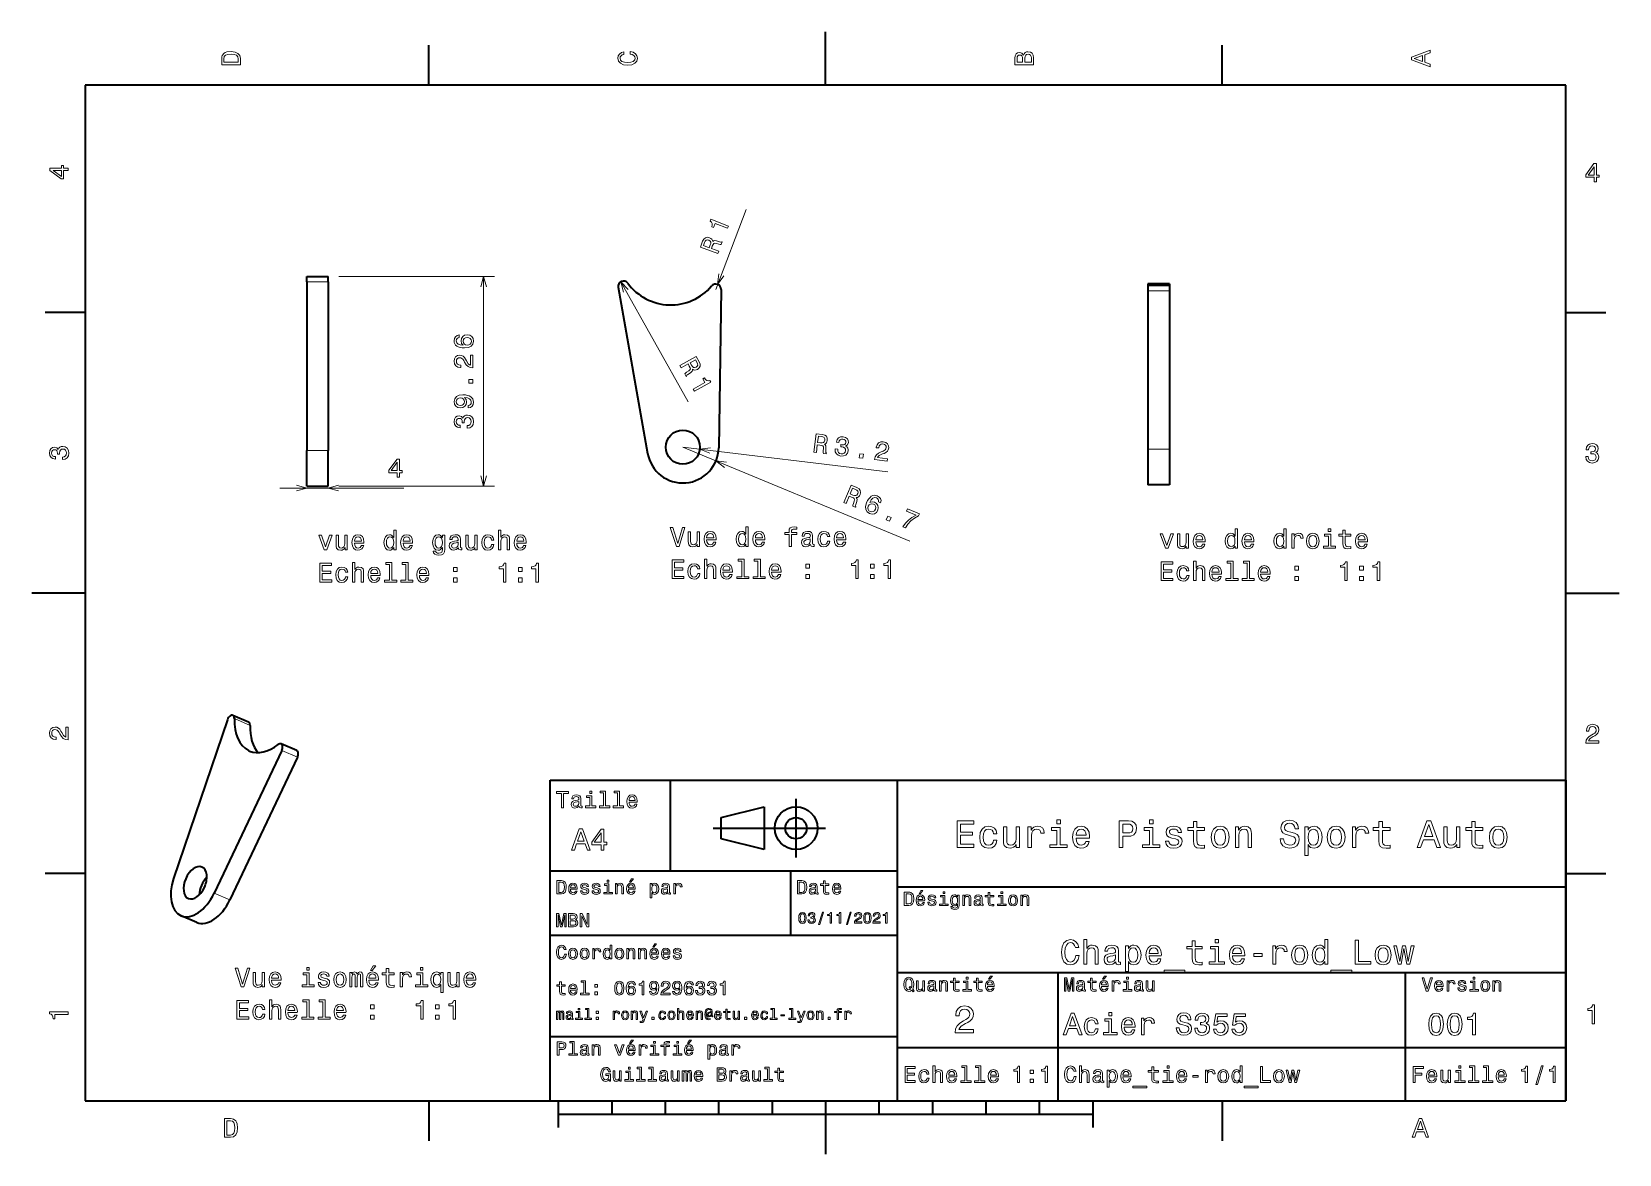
# Model space of a CAD drawing. Extents: x 0 to 297, y 0 to 210.
import ezdxf

# ---------------------------------------------------------------- set-up
doc = ezdxf.new("R2010")
doc.units = 0

msp = doc.modelspace()

# ---------------------------------------------------------------- linework, layer by layer
at = {"color": 7, "lineweight": 35, "ltscale": 0.25}
for p, q in [((148.5, 200), (148.5, 210)), ((10, 105), (0, 105)), ((287, 105), (297, 105)), ((192, 10), (192, 20)), ((148.5, 10), (148.5, 0))]:
    msp.add_line(p, q, dxfattribs=at)
at = {"color": 7, "lineweight": 35, "ltscale": 0.1875}
for p, q in [((74.300003, 200), (74.300003, 207.5)), ((222.699997, 200), (222.699997, 207.5)), ((10, 157.5), (2.5, 157.5)), ((287, 157.5), (294.5, 157.5)), ((10, 52.5), (2.5, 52.5)), ((287, 52.5), (294.5, 52.5)), ((74.300003, 10), (74.300003, 2.5)), ((222.699997, 10), (222.699997, 2.5))]:
    msp.add_line(p, q, dxfattribs=at)
at = {"color": 7, "lineweight": 35}
for p, q in [((287, 200), (10, 200)), ((10, 200), (10, 10)), ((287, 10), (287, 200)), ((51.437767, 163.219543), (51.437767, 131.660126)), ((55.437767, 163.219543), (55.437767, 131.660126)), ((109.714417, 162.192383), (115.220467, 131.116974)), ((128.965485, 161.785156), (128.516937, 132.184387)), ((208.832062, 161.526108), (208.832062, 131.921936)), ((212.832062, 161.526108), (212.832062, 131.921936)), ((36.633331, 81.3013), (26.550167, 51.574303)), ((46.776569, 75.550255), (34.121613, 48.825478)), ((49.707939, 74.291283), (37.052982, 47.566505)), ((97, 10), (97, 70)), ((97, 70), (287, 70)), ((162, 10), (162, 70)), ((287, 70), (287, 10)), ((127.5, 61), (148.5, 61)), ((97, 53), (162, 53)), ((162, 50), (287, 50)), ((97, 41), (162, 41)), ((162, 34), (287, 34)), ((257, 10), (257, 34)), ((97, 22), (162, 22)), ((162, 20), (287, 20)), ((10, 10), (287, 10)), ((97, 10), (287, 10)), ((98.5, 7.5), (198.5, 7.5))]:
    msp.add_line(p, q, dxfattribs=at)
at = {"color": 7, "lineweight": 13, "ltscale": 0.4}
msp.add_line((127.965599, 161.800308), (133.647186, 176.757568), dxfattribs=at)
at = {"color": 7, "lineweight": 35, "ltscale": 0.025}
for p, q in [((51.437767, 163.219543), (51.437767, 164.219543)), ((55.437767, 163.219543), (55.437767, 164.219543)), ((208.832062, 162.526108), (208.832062, 161.526108)), ((212.832062, 162.526108), (212.832062, 161.526108))]:
    msp.add_line(p, q, dxfattribs=at)
at = {"color": 7, "lineweight": 35, "ltscale": 0.1}
for p, q in [((51.437767, 164.219543), (55.437767, 164.219543)), ((212.832062, 162.830963), (208.832062, 162.830963)), ((212.832062, 162.526108), (208.832062, 162.526108)), ((51.437767, 124.960129), (55.437767, 124.960129)), ((212.832062, 125.221939), (208.832062, 125.221939)), ((129, 59), (129, 63))]:
    msp.add_line(p, q, dxfattribs=at)
at = {"color": 7, "lineweight": 13}
for p, q in [((57.437767, 164.219543), (86.545364, 164.219543)), ((84.545364, 124.960129), (84.545364, 164.219543)), ((110.210983, 163.239639), (122.783821, 140.757401)), ((121.817711, 132.285904), (160.134918, 127.639458)), ((121.817711, 132.285904), (164.257355, 114.682838)), ((57.437767, 124.960129), (86.545364, 124.960129)), ((46.437767, 124.639992), (69.585487, 124.639992))]:
    msp.add_line(p, q, dxfattribs=at)
at = {"color": 7, "lineweight": 13, "ltscale": 0.1}
for p, q in [((51.437767, 163.219543), (55.437767, 163.219543)), ((212.832062, 161.526108), (208.832062, 161.526108)), ((55.437767, 131.660126), (51.437767, 131.660126)), ((208.832062, 131.921936), (212.832062, 131.921936))]:
    msp.add_line(p, q, dxfattribs=at)
at = {"color": 7, "lineweight": 35, "ltscale": 0.00987}
msp.add_line((208.832062, 162.830963), (208.832062, 162.436172), dxfattribs=at)
at = {"color": 7, "lineweight": 35, "ltscale": 0.007609}
msp.add_line((212.832062, 162.830963), (212.832062, 162.526611), dxfattribs=at)
at = {"color": 7, "lineweight": 35, "ltscale": 0.1675}
for p, q in [((51.437767, 124.960129), (51.437767, 131.660126)), ((55.437767, 124.960129), (55.437767, 131.660126)), ((208.832062, 131.921936), (208.832062, 125.221939)), ((212.832062, 131.921936), (212.832062, 125.221939))]:
    msp.add_line(p, q, dxfattribs=at)
at = {"color": 7, "lineweight": 35, "ltscale": 0.079757}
for p, q in [((40.560059, 80.844154), (37.628685, 82.103127)), ((49.573227, 75.503387), (46.641857, 76.762352)), ((30.862219, 43.375183), (27.930847, 44.634155))]:
    msp.add_line(p, q, dxfattribs=at)
at = {"color": 7, "lineweight": 13, "ltscale": 0.079757}
for p, q in [((40.845528, 80.238205), (37.914158, 81.497177)), ((49.707939, 74.291283), (46.776569, 75.550255)), ((34.121613, 48.825478), (37.052982, 47.566505))]:
    msp.add_line(p, q, dxfattribs=at)
at = {"color": 7, "lineweight": 35, "ltscale": 0.425}
msp.add_line((119.5, 53), (119.5, 70), dxfattribs=at)
at = {"color": 7, "lineweight": 35, "ltscale": 0.275}
msp.add_line((143, 55.5), (143, 66.5), dxfattribs=at)
at = {"color": 7, "lineweight": 35, "ltscale": 0.206155}
for p, q in [((129, 63), (137, 65)), ((137, 57), (129, 59))]:
    msp.add_line(p, q, dxfattribs=at)
at = {"color": 7, "lineweight": 35, "ltscale": 0.2}
msp.add_line((137, 65), (137, 57), dxfattribs=at)
at = {"color": 7, "lineweight": 35, "ltscale": 0.3}
msp.add_line((142, 41), (142, 53), dxfattribs=at)
at = {"color": 7, "lineweight": 35, "ltscale": 0.35}
msp.add_line((192, 20), (192, 34), dxfattribs=at)
at = {"color": 7, "lineweight": 35, "ltscale": 0.125}
for p, q in [((98.5, 10), (98.5, 5)), ((198.5, 10), (198.5, 5))]:
    msp.add_line(p, q, dxfattribs=at)
at = {"color": 7, "lineweight": 35, "ltscale": 0.0625}
for p, q in [((108.5, 10), (108.5, 7.5)), ((118.5, 10), (118.5, 7.5)), ((128.5, 10), (128.5, 7.5)), ((138.5, 10), (138.5, 7.5)), ((158.5, 10), (158.5, 7.5)), ((168.5, 10), (168.5, 7.5)), ((178.5, 10), (178.5, 7.5)), ((188.5, 10), (188.5, 7.5))]:
    msp.add_line(p, q, dxfattribs=at)
at = {"color": 7, "lineweight": 13}
for points in [[(35.533215, 204.994965), (35.533215, 203.829971), (39.033215, 203.829971), (39.033215, 204.994965), (38.922264, 205.544678), (38.584366, 205.953171), (38.034657, 206.205338), (37.283215, 206.296112), (36.516644, 206.215424), (36.21405, 206.114563), (35.971977, 205.973343), (35.644165, 205.56485), (35.563473, 205.297562)], [(35.951801, 204.959656), (36.027451, 205.342941), (36.259438, 205.605194), (36.672985, 205.761536), (37.283215, 205.811966), (37.873272, 205.756485), (38.286816, 205.600143), (38.533936, 205.332855), (38.614628, 204.959656), (38.614628, 204.298996), (35.951801, 204.298996)], [(111.93206, 205.817017), (112.35569, 205.716141), (112.658287, 205.549713), (112.844887, 205.317734), (112.905403, 205.045395), (112.814629, 204.71759), (112.54229, 204.460388), (112.098488, 204.28891), (111.483215, 204.233429), (110.872986, 204.28891), (110.424141, 204.455338), (110.151802, 204.71254), (110.055984, 205.045395), (110.106415, 205.287476), (110.247627, 205.494247), (110.474571, 205.655624), (110.787247, 205.766571), (110.787247, 206.245682), (110.308144, 206.094391), (109.94503, 205.832138), (109.718086, 205.474075), (109.637398, 205.045395), (109.763474, 204.510818), (110.116501, 204.10231), (110.696472, 203.840057), (111.483215, 203.749283), (112.269958, 203.840057), (112.84993, 204.10231), (113.208, 204.510818), (113.329041, 205.045395), (113.233215, 205.51442), (112.965927, 205.892654), (112.527161, 206.159943), (111.93206, 206.301163)], [(185.542007, 205.630417), (185.249496, 205.983429), (185.052811, 206.074219), (184.81073, 206.104477), (184.432495, 206.03891), (184.160156, 205.842224), (183.993729, 205.524506), (183.933212, 205.080704), (183.933212, 203.835022), (187.433212, 203.835022), (187.433212, 205.151306), (187.36261, 205.620331), (187.155838, 205.968307), (186.828018, 206.185165), (186.384216, 206.260818), (186.08667, 206.215424), (185.839554, 206.094391), (185.65799, 205.897705)], [(185.385666, 204.984879), (185.385666, 204.298996), (184.351807, 204.298996), (184.351807, 205.025223), (184.382065, 205.297562), (184.472839, 205.489197), (184.629181, 205.605194), (184.86116, 205.645538), (185.093155, 205.600143), (185.254532, 205.479111), (185.355408, 205.272339)], [(187.014618, 205.095825), (187.014618, 204.298996), (185.809296, 204.298996), (185.809296, 205.050446), (185.844589, 205.368164), (185.9505, 205.595108), (186.132065, 205.731277), (186.394302, 205.776657), (186.671692, 205.731277), (186.863327, 205.605194), (186.979324, 205.393372)], [(261.633209, 203.466858), (261.633209, 203.930847), (260.604401, 204.298996), (260.604401, 205.695969), (261.633209, 206.064133), (261.633209, 206.538193), (258.128174, 205.257217), (258.128174, 204.742798)], [(260.17572, 204.460388), (258.632477, 205), (260.17572, 205.539627)], [(6.833213, 184.02739), (6.833213, 184.481277), (5.965778, 184.481277), (5.965778, 184.98056), (5.56232, 184.98056), (5.56232, 184.481277), (3.408862, 184.481277), (3.408862, 184.022339), (5.521974, 182.489197), (5.965778, 182.489197), (5.965778, 184.02739)], [(292.277374, 181.916794), (292.731262, 181.916794), (292.731262, 182.784225), (293.23056, 182.784225), (293.23056, 183.187683), (292.731262, 183.187683), (292.731262, 185.341141), (292.272339, 185.341141), (290.739197, 183.228027), (290.739197, 182.784225), (292.277374, 182.784225)], [(291.162842, 183.187683), (292.277374, 184.756134), (292.277374, 183.187683)], [(5.56232, 182.912827), (3.993876, 184.02739), (5.56232, 184.02739)], [(130.166534, 173.226685), (130.329498, 173.655716), (127.034027, 174.907516), (126.912247, 174.586929), (127.167595, 174.392822), (127.296425, 174.149673), (127.311081, 173.847397), (127.212692, 173.474762), (127.547424, 173.34761), (127.83754, 174.111374)], [(128.366226, 168.487213), (128.532776, 168.925674), (127.151405, 169.450394), (127.321533, 169.89827), (127.461037, 170.222916), (127.605835, 170.405289), (127.804398, 170.459335), (128.100464, 170.400818), (128.533737, 170.263214), (128.822632, 170.185852), (129.00914, 170.179749), (129.197174, 170.674774), (129.10759, 170.708801), (128.934402, 170.650513), (128.674911, 170.705917), (128.134354, 170.873489), (127.712593, 170.941986), (127.548828, 170.880112), (127.394783, 170.744415), (127.348549, 170.977768), (127.233688, 171.172455), (127.058479, 171.336105), (126.819351, 171.45932), (126.398262, 171.543732), (126.02961, 171.467987), (125.732262, 171.224869), (125.509796, 170.823837), (125.094322, 169.730072)], [(125.863968, 170.549042), (126.001503, 170.825882), (126.168083, 170.994583), (126.381447, 171.059204), (126.65686, 171.003128), (126.912399, 170.852112), (127.029053, 170.66214), (127.03154, 170.41304), (126.942291, 170.107071), (126.750664, 169.602615), (125.661606, 170.016296)], [(79.988449, 153.272263), (79.579948, 153.176437), (79.277359, 152.954529), (79.085709, 152.611603), (79.020149, 152.167786), (79.05545, 151.870239), (79.151276, 151.613037), (79.307617, 151.386093), (79.529518, 151.194443), (79.806892, 151.043152), (80.144791, 150.932205), (80.543205, 150.861603), (80.99205, 150.841431), (81.708191, 150.922119), (82.227646, 151.169235), (82.540321, 151.567642), (82.646233, 152.11232), (82.55545, 152.601501), (82.31842, 152.974701), (81.945221, 153.216782), (81.471161, 153.302521), (80.99205, 153.216782), (80.623894, 152.984802), (80.391907, 152.626724), (80.311218, 152.182922), (80.412079, 151.703812), (80.699547, 151.345749), (80.144791, 151.421387), (79.746376, 151.582779), (79.509346, 151.829895), (79.42865, 152.172836), (79.468994, 152.425003), (79.574905, 152.616638), (79.751419, 152.742722), (79.988449, 152.808289)], [(81.476204, 152.813324), (81.79393, 152.757843), (82.036003, 152.616638), (82.197388, 152.389694), (82.247818, 152.107269), (82.197388, 151.809723), (82.041046, 151.582779), (81.798965, 151.436523), (81.481247, 151.391129), (81.168564, 151.441559), (80.931534, 151.582779), (80.780235, 151.814758), (80.724762, 152.127441), (80.780235, 152.39978), (80.926491, 152.616638), (81.163521, 152.757843)], [(82.545364, 147.095306), (82.545364, 149.500931), (82.111649, 149.500931), (82.111649, 147.59964), (81.874619, 147.705536), (81.677933, 147.8871), (81.319862, 148.446899), (81.168564, 148.744446), (80.951706, 149.077301), (80.699547, 149.314331), (80.401993, 149.4505), (80.064102, 149.500931), (79.640465, 149.415192), (79.307617, 149.178162), (79.095795, 148.815048), (79.020149, 148.346039), (79.105881, 147.861877), (79.342918, 147.493729), (79.721161, 147.256699), (80.220436, 147.17601), (80.291046, 147.17601), (80.291046, 147.634933), (80.250702, 147.634933), (79.907761, 147.680328), (79.655594, 147.816498), (79.494217, 148.033356), (79.438736, 148.320816), (79.489166, 148.613327), (79.61525, 148.830185), (79.811935, 148.97139), (80.059052, 149.02182), (80.291046, 148.986526), (80.487732, 148.890701), (80.659195, 148.729324), (80.810493, 148.507416), (80.971878, 148.209869), (81.284561, 147.715637), (81.617416, 147.367645), (82.020874, 147.160873), (82.530235, 147.095306)], [(121.269577, 147.562683), (121.498505, 147.15332), (122.7882, 147.874557), (123.022049, 147.456406), (123.181152, 147.1409), (123.227837, 146.912766), (123.141663, 146.725891), (122.906578, 146.536636), (122.522736, 146.293091), (122.277802, 146.121445), (122.153282, 145.982483), (122.411751, 145.520294), (122.495384, 145.567062), (122.562012, 145.737228), (122.77121, 145.900452), (123.246964, 146.206955), (123.570457, 146.486099), (123.628288, 146.651337), (123.623299, 146.856567), (123.831802, 146.742035), (124.054787, 146.704941), (124.29277, 146.734024), (124.540833, 146.838074), (124.876106, 147.106476), (125.054955, 147.437622), (125.059753, 147.821671), (124.895432, 148.249817), (124.324348, 149.271011)], [(124.457291, 148.155029), (124.581032, 147.871765), (124.603249, 147.635712), (124.515656, 147.43071), (124.295715, 147.255707), (124.0158, 147.156952), (123.79528, 147.189651), (123.602821, 147.347824), (123.425728, 147.612823), (123.162346, 148.083801), (124.179131, 148.65242)], [(82.545364, 144.241852), (82.545364, 144.93782), (81.79393, 144.93782), (81.79393, 144.241852)], [(123.744164, 143.137726), (123.96817, 142.737183), (127.044945, 144.457825), (126.877556, 144.757126), (126.564743, 144.686203), (126.295662, 144.743744), (126.054634, 144.926758), (125.832336, 145.241592), (125.519821, 145.066818), (125.918594, 144.353745)], [(81.677933, 139.643433), (82.076347, 139.719086), (82.383987, 139.935944), (82.575623, 140.278885), (82.646233, 140.732773), (82.610931, 141.030334), (82.520149, 141.297623), (82.363808, 141.524567), (82.141907, 141.716202), (81.864532, 141.867508), (81.521591, 141.978455), (81.12822, 142.044022), (80.674332, 142.069229), (79.963234, 141.98349), (79.443779, 141.736374), (79.131104, 141.343002), (79.020149, 140.803375), (79.110931, 140.309143), (79.353004, 139.935944), (79.726204, 139.693878), (80.195221, 139.613174), (80.679375, 139.693878), (81.047531, 139.930908), (81.279518, 140.283936), (81.355164, 140.732773), (81.259346, 141.206848), (80.966835, 141.564911), (81.526634, 141.484222), (81.925049, 141.32283), (82.162079, 141.075714), (82.237732, 140.737823), (82.202423, 140.475571), (82.091476, 140.283936), (81.914963, 140.157852), (81.677933, 140.107422)], [(80.190178, 140.102371), (79.877502, 140.152802), (79.630379, 140.294022), (79.474045, 140.515915), (79.418564, 140.803375), (79.474045, 141.100937), (79.630379, 141.327881), (79.872452, 141.469086), (80.185135, 141.524567), (80.502861, 141.469086), (80.739891, 141.327881), (80.886147, 141.095886), (80.936577, 140.788254), (80.886147, 140.51088), (80.739891, 140.294022), (80.507904, 140.152802)], [(81.445938, 135.846893), (81.481247, 135.846893), (81.965393, 135.927597), (82.328506, 136.164627), (82.560493, 136.537827), (82.646233, 137.032059), (82.560493, 137.556549), (82.338593, 137.949921), (81.985565, 138.202087), (81.531677, 138.292862), (81.234131, 138.252518), (80.99205, 138.141571), (80.80545, 137.960007), (80.669289, 137.717941), (80.39695, 138.045746), (79.963234, 138.161743), (79.569862, 138.08609), (79.272308, 137.869232), (79.085709, 137.516205), (79.020149, 137.032059), (79.100845, 136.578171), (79.322746, 136.230179), (79.675766, 136.003235), (80.144791, 135.927597), (80.180092, 135.927597), (80.180092, 136.376434), (79.857323, 136.416779), (79.625336, 136.547913), (79.484131, 136.75972), (79.433693, 137.057266), (79.474045, 137.319519), (79.579948, 137.511169), (79.751419, 137.627151), (79.983406, 137.672546), (80.230522, 137.627151), (80.39695, 137.506119), (80.497818, 137.294312), (80.528076, 137.006836), (80.523033, 136.81015), (80.921448, 136.81015), (80.911362, 137.057266), (80.956749, 137.375), (81.077789, 137.61203), (81.274475, 137.753235), (81.531677, 137.803665), (81.824188, 137.748199), (82.041046, 137.601944), (82.177208, 137.369949), (82.222595, 137.062317), (82.172165, 136.744598), (82.020874, 136.512604), (81.778793, 136.366348), (81.445938, 136.310883)], [(146.327866, 131.328384), (146.793488, 131.271927), (146.971359, 132.738846), (147.446991, 132.681168), (147.795624, 132.623657), (148.007416, 132.526855), (148.107529, 132.347061), (148.12178, 132.045609), (148.092178, 131.59198), (148.086395, 131.292953), (148.125229, 131.110428), (148.650909, 131.046692), (148.662445, 131.141815), (148.564301, 131.295959), (148.555817, 131.561157), (148.58876, 132.126144), (148.554047, 132.552002), (148.454681, 132.696136), (148.28598, 132.813126), (148.501419, 132.914001), (148.662842, 133.072235), (148.779678, 133.281586), (148.841888, 133.543289), (148.8228, 133.972351), (148.660782, 134.312042), (148.353424, 134.542358), (147.910721, 134.662079), (146.749207, 134.802933)], [(147.728943, 134.252319), (148.030701, 134.185242), (148.234451, 134.064011), (148.348389, 133.872391), (148.360046, 133.591568), (148.27478, 133.307251), (148.118347, 133.148422), (147.877121, 133.086227), (147.55867, 133.099442), (147.022964, 133.164398), (147.163208, 134.320923)], [(150.321701, 131.951569), (150.317459, 131.916519), (150.339279, 131.426178), (150.530869, 131.03717), (150.873428, 130.761932), (151.35376, 130.617325), (151.88475, 130.639297), (152.301971, 130.812241), (152.594803, 131.132339), (152.739563, 131.572006), (152.735321, 131.872253), (152.654327, 132.125916), (152.496552, 132.333023), (152.272629, 132.49733), (152.630844, 132.728226), (152.798203, 133.144821), (152.770462, 133.544449), (152.591003, 133.865936), (152.263, 134.093674), (151.790268, 134.217041), (151.329956, 134.191574), (150.957794, 134.013184), (150.690002, 133.690048), (150.558441, 133.233536), (150.554199, 133.198486), (150.999771, 133.144455), (151.07869, 133.460022), (151.236786, 133.674545), (151.46405, 133.78923), (151.765518, 133.803467), (152.020996, 133.731842), (152.198502, 133.603638), (152.292999, 133.419449), (152.310135, 133.183685), (152.235336, 132.943832), (152.095139, 132.793182), (151.872726, 132.718552), (151.58371, 132.723114), (151.389053, 132.751801), (151.341095, 132.356293), (151.587631, 132.336548), (151.897583, 132.25325), (152.118317, 132.104553), (152.234818, 131.892303), (152.253922, 131.63089), (152.163635, 131.347183), (151.99234, 131.149521), (151.745651, 131.042267), (151.434784, 131.034241), (151.125443, 131.122559), (150.913361, 131.300674), (150.797302, 131.558594), (150.782303, 131.895706)], [(5.73379, 129.979111), (5.769093, 129.979111), (6.253242, 130.059799), (6.616354, 130.296829), (6.848343, 130.670029), (6.934078, 131.164276), (6.848343, 131.688766), (6.626441, 132.082138), (6.273415, 132.334305), (5.819525, 132.425079), (5.521974, 132.384735), (5.279899, 132.273788), (5.0933, 132.092224), (4.957133, 131.850143), (4.684798, 132.177963), (4.251081, 132.293961), (3.857709, 132.218307), (3.560158, 132.00145), (3.373559, 131.648422), (3.307997, 131.164276), (3.388689, 130.710388), (3.610591, 130.362396), (3.963617, 130.135452), (4.432637, 130.059799), (4.46794, 130.059799), (4.46794, 130.508652), (4.145173, 130.548996), (3.913184, 130.680115), (3.771974, 130.891937), (3.721542, 131.189484), (3.761888, 131.451736), (3.867795, 131.643372), (4.039265, 131.759369), (4.271254, 131.804764), (4.518372, 131.759369), (4.684798, 131.638336), (4.785663, 131.426514), (4.815922, 131.139053), (4.810879, 130.942368), (5.209294, 130.942368), (5.199208, 131.189484), (5.244596, 131.507217), (5.365634, 131.744247), (5.56232, 131.885452), (5.819525, 131.935883), (6.112032, 131.880417), (6.328891, 131.734161), (6.465058, 131.502167), (6.510447, 131.194534), (6.460014, 130.876801), (6.308718, 130.644821), (6.066643, 130.498566), (5.73379, 130.443085)], [(154.814407, 130.299286), (155.50531, 130.2155), (155.595764, 130.961487), (154.904861, 131.045258)], [(157.64711, 129.95578), (160.035248, 129.666199), (160.087448, 130.096756), (158.199982, 130.325638), (158.333649, 130.548203), (158.537567, 130.721603), (159.136398, 131.009674), (159.449997, 131.124054), (159.806534, 131.299255), (160.072205, 131.521057), (160.243195, 131.800049), (160.333939, 132.129425), (160.29982, 132.560287), (160.104584, 132.91925), (159.769608, 133.173248), (159.31311, 133.30481), (158.822159, 133.277969), (158.428146, 133.08699), (158.147308, 132.740021), (158.007095, 132.254089), (157.998596, 132.184006), (158.454193, 132.128754), (158.459045, 132.168808), (158.545395, 132.503784), (158.710922, 132.737717), (158.945633, 132.871826), (159.237686, 132.892288), (159.522003, 132.807022), (159.722107, 132.655746), (159.838608, 132.443497), (159.858917, 132.192093), (159.795944, 131.966049), (159.677155, 131.782333), (159.496292, 131.631531), (159.257797, 131.508057), (158.942978, 131.383652), (158.414703, 131.132751), (158.029175, 130.844208), (157.77533, 130.468582), (157.648926, 129.97081)], [(290.729126, 130.51622), (290.729126, 130.480911), (290.809814, 129.996765), (291.046844, 129.633652), (291.420044, 129.401657), (291.914276, 129.315933), (292.438782, 129.401657), (292.832153, 129.623566), (293.08429, 129.976593), (293.175079, 130.430481), (293.134735, 130.728027), (293.023773, 130.970108), (292.842224, 131.156708), (292.600159, 131.292877), (292.927948, 131.565216), (293.043945, 131.998932), (292.968292, 132.392303), (292.751434, 132.68985), (292.398407, 132.87645), (291.914276, 132.942017), (291.460388, 132.861313), (291.112396, 132.63942), (290.885468, 132.286392), (290.809814, 131.817368), (290.809814, 131.782074), (291.258636, 131.782074), (291.299011, 132.104828), (291.430115, 132.336823), (291.641937, 132.478027), (291.939484, 132.528473), (292.201721, 132.488113), (292.393372, 132.382217), (292.509369, 132.210739), (292.554749, 131.97876), (292.509369, 131.731628), (292.388336, 131.565216), (292.176514, 131.46434), (291.889069, 131.434082), (291.692383, 131.439133), (291.692383, 131.04071), (291.939484, 131.050797), (292.257202, 131.005417), (292.494232, 130.884369), (292.635468, 130.687683), (292.685883, 130.430481), (292.630402, 130.13797), (292.484161, 129.921112), (292.252167, 129.784943), (291.944519, 129.739563), (291.626801, 129.789993), (291.394806, 129.941284), (291.248566, 130.183365), (291.193085, 130.51622)], [(68.344856, 126.639992), (68.798744, 126.639992), (68.798744, 127.507431), (69.298027, 127.507431), (69.298027, 127.910889), (68.798744, 127.910889), (68.798744, 130.064346), (68.339813, 130.064346), (66.806671, 127.951233), (66.806671, 127.507431), (68.344856, 127.507431)], [(67.230301, 127.910889), (68.344856, 129.479324), (68.344856, 127.910889)], [(151.952652, 121.951782), (152.385895, 121.772087), (152.952026, 123.136993), (153.394577, 122.953438), (153.714874, 122.804207), (153.892792, 122.653969), (153.940826, 122.453873), (153.873413, 122.159706), (153.722809, 121.730789), (153.636749, 121.444351), (153.625031, 121.258118), (154.114151, 121.055237), (154.150864, 121.143745), (154.097824, 121.318619), (154.161041, 121.576317), (154.344833, 122.11158), (154.42601, 122.531075), (154.36911, 122.69664), (154.238113, 122.854706), (154.472763, 122.893875), (154.670822, 123.002823), (154.839691, 123.173012), (154.970047, 123.40831), (155.067139, 123.826668), (155.002533, 124.197433), (154.768494, 124.501984), (154.374359, 124.736435), (153.29361, 125.184708)], [(154.089005, 124.390709), (154.361572, 124.244896), (154.525177, 124.073303), (154.583313, 123.858086), (154.518982, 123.584488), (154.360321, 123.333618), (154.166916, 123.222748), (153.917847, 123.227776), (153.614716, 123.326218), (153.116272, 123.532959), (153.562607, 124.609055)], [(158.817184, 121.872658), (158.885193, 122.286705), (158.796143, 122.651222), (158.552795, 122.959633), (158.167984, 123.190224), (157.879608, 123.271622), (157.605316, 123.281647), (157.335785, 123.22419), (157.073761, 123.092644), (156.827728, 122.894394), (156.595795, 122.624794), (156.37793, 122.283829), (156.187317, 121.876961), (155.987488, 121.184555), (156.016724, 120.610062), (156.264954, 120.168594), (156.727478, 119.862091), (157.214127, 119.758514), (157.649658, 119.83448), (158.016251, 120.086456), (158.277069, 120.491493), (158.381439, 120.966888), (158.308197, 121.395836), (158.06633, 121.747307), (157.687317, 121.991882), (157.206116, 122.082268), (156.765228, 121.953926), (157.047653, 122.43737), (157.349365, 122.743553), (157.668442, 122.867821), (158.016129, 122.810966), (158.233582, 122.677086), (158.370026, 122.505836), (158.418869, 122.294487), (158.388611, 122.050423)], [(157.823273, 120.674263), (157.650299, 120.402039), (157.427124, 120.232536), (157.155655, 120.170418), (156.875458, 120.232033), (156.619934, 120.392616), (156.470215, 120.623978), (156.427856, 120.903618), (156.50766, 121.214485), (156.674042, 121.483986), (156.895294, 121.648827), (157.167542, 121.699699), (157.477631, 121.631142), (157.707916, 121.475563), (157.852203, 121.257385), (157.891815, 120.984337)], [(159.84906, 118.676521), (160.491913, 118.409874), (160.779816, 119.103981), (160.136963, 119.370621)], [(162.973907, 117.380394), (163.444412, 117.185242), (163.916962, 117.890121), (164.484711, 118.495445), (165.143005, 119.003151), (165.90036, 119.420631), (166.06073, 119.807281), (163.843338, 120.727013), (163.667511, 120.303101), (165.437698, 119.568863), (164.664429, 119.152519), (164.005341, 118.656052), (163.445313, 118.069366)], [(60.372204, 114.329002), (62.147423, 114.329002), (62.152466, 114.535774), (62.071774, 115.115746), (61.849869, 115.549469), (61.496845, 115.811714), (61.027824, 115.907532), (60.56889, 115.806671), (60.215866, 115.524246), (59.988918, 115.065315), (59.90823, 114.460129), (59.983875, 113.839813), (60.210823, 113.385918), (60.558804, 113.1035), (61.012695, 113.007683), (61.406067, 113.073242), (61.728832, 113.244713), (61.965866, 113.517044), (62.102032, 113.880157), (61.663273, 113.880157), (61.572495, 113.678429), (61.441368, 113.52713), (61.068169, 113.406097), (60.780708, 113.461571), (60.563847, 113.638084), (60.422638, 113.925545), (60.372204, 114.313873)], [(67.720184, 113.522087), (67.720184, 113.1035), (68.163994, 113.1035), (68.163994, 116.724541), (67.725235, 116.724541), (67.725235, 115.39817), (67.387337, 115.781456), (67.180565, 115.872231), (66.943527, 115.907532), (66.514854, 115.806671), (66.182007, 115.524246), (65.965149, 115.070358), (65.889496, 114.460129), (65.965149, 113.849899), (66.182007, 113.390961), (66.514854, 113.1035), (66.943527, 113.007683), (67.180565, 113.042984), (67.39238, 113.133759)], [(69.48027, 114.329002), (71.255493, 114.329002), (71.260536, 114.535774), (71.17984, 115.115746), (70.957939, 115.549469), (70.604912, 115.811714), (70.135895, 115.907532), (69.676956, 115.806671), (69.323936, 115.524246), (69.096992, 115.065315), (69.016296, 114.460129), (69.091949, 113.839813), (69.318893, 113.385918), (69.66687, 113.1035), (70.120766, 113.007683), (70.514137, 113.073242), (70.836899, 113.244713), (71.073936, 113.517044), (71.210098, 113.880157), (70.771339, 113.880157), (70.680565, 113.678429), (70.549438, 113.52713), (70.176239, 113.406097), (69.888779, 113.461571), (69.671921, 113.638084), (69.530708, 113.925545), (69.48027, 114.313873)], [(77.272064, 113.224541), (77.272064, 115.811714), (76.848434, 115.811714), (76.848434, 115.372955), (76.50045, 115.77137), (76.288635, 115.872231), (76.051605, 115.907532), (75.622925, 115.806671), (75.29007, 115.524246), (75.073212, 115.070358), (74.997566, 114.460129), (75.073212, 113.844856), (75.29007, 113.390961), (75.622925, 113.1035), (76.051605, 113.007683), (76.293678, 113.042984), (76.495407, 113.133759), (76.848434, 113.517044), (76.848434, 113.133759), (76.80809, 112.831169), (76.697136, 112.614304), (76.485321, 112.488228), (76.167595, 112.442841), (75.890221, 112.473099), (75.693535, 112.548744), (75.577538, 112.679871), (75.542236, 112.856384), (75.113564, 112.856384), (75.113564, 112.836212), (75.179123, 112.513443), (75.380852, 112.27137), (75.703621, 112.115028), (76.14238, 112.059555), (76.666878, 112.135201), (77.014862, 112.347015), (77.211548, 112.715172)], [(79.808807, 113.456528), (79.808807, 113.441399), (79.834023, 113.269928), (79.909668, 113.148888), (80.227394, 113.05307), (80.47451, 113.093414), (80.47451, 113.436356), (80.368607, 113.421227), (80.227394, 113.486786), (80.202179, 113.688515), (80.202179, 115.09053), (80.141663, 115.448601), (79.965149, 115.70076), (79.657509, 115.852058), (79.223793, 115.907532), (78.800156, 115.847015), (78.48748, 115.675545), (78.290794, 115.408257), (78.225235, 115.055229), (78.225235, 115.024971), (78.623642, 115.024971), (78.658951, 115.236786), (78.769897, 115.388084), (78.951454, 115.478859), (79.208664, 115.51416), (79.45578, 115.488945), (79.632294, 115.4133), (79.738197, 115.282173), (79.773499, 115.100616), (79.753326, 114.888802), (79.672638, 114.782898), (79.470909, 114.73246), (79.092667, 114.692116), (78.658951, 114.601341), (78.351311, 114.439957), (78.169754, 114.187798), (78.114281, 113.814598), (78.164711, 113.481743), (78.321053, 113.234627), (78.573212, 113.078285), (78.921196, 113.022812), (79.390213, 113.128716)], [(85.996841, 114.914017), (86.435608, 114.914017), (86.344826, 115.317474), (86.127968, 115.635201), (85.79007, 115.831886), (85.351311, 115.907532), (84.867157, 115.806671), (84.499008, 115.524246), (84.267014, 115.065315), (84.186325, 114.450043), (84.261978, 113.839813), (84.488922, 113.385918), (84.846985, 113.1035), (85.336182, 113.007683), (85.769897, 113.083328), (86.107796, 113.295143), (86.339783, 113.627998), (86.440643, 114.0718), (86.017014, 114.0718), (85.941368, 113.789383), (85.800156, 113.57756), (85.598434, 113.446442), (85.351311, 113.406097), (85.043671, 113.471657), (84.82177, 113.673386), (84.685608, 114.001198), (84.640213, 114.465172), (84.685608, 114.91906), (84.826813, 115.246872), (85.053757, 115.448601), (85.351311, 115.519203), (85.613556, 115.473816), (85.810242, 115.357826), (85.941368, 115.166183)], [(87.308083, 113.1035), (87.751884, 113.1035), (87.751884, 114.666901), (87.797272, 115.024971), (87.943527, 115.287216), (88.170471, 115.448601), (88.473068, 115.509117), (88.715141, 115.458687), (88.86644, 115.322517), (88.942093, 115.095573), (88.9673, 114.792984), (88.9673, 113.1035), (89.41111, 113.1035), (89.41111, 114.883759), (89.39093, 115.241829), (89.300156, 115.539383), (89.002609, 115.811714), (88.538635, 115.907532), (88.286469, 115.872231), (88.069611, 115.776413), (87.888054, 115.625114), (87.751884, 115.418343), (87.751884, 116.724541), (87.308083, 116.724541)], [(90.732437, 114.329002), (92.507645, 114.329002), (92.512695, 114.535774), (92.431999, 115.115746), (92.210098, 115.549469), (91.857071, 115.811714), (91.388054, 115.907532), (90.929123, 115.806671), (90.576096, 115.524246), (90.349152, 115.065315), (90.268456, 114.460129), (90.344101, 113.839813), (90.571045, 113.385918), (90.919037, 113.1035), (91.372925, 113.007683), (91.766296, 113.073242), (92.089066, 113.244713), (92.326096, 113.517044), (92.462265, 113.880157), (92.023499, 113.880157), (91.932724, 113.678429), (91.801598, 113.52713), (91.428398, 113.406097), (91.14093, 113.461571), (90.924072, 113.638084), (90.782867, 113.925545), (90.732437, 114.313873)], [(121.727867, 117.234322), (120.850349, 114.253777), (119.947609, 117.234322), (119.468506, 117.234322), (120.59819, 113.729279), (121.102509, 113.729279), (122.206978, 117.234322)], [(124.930321, 116.437492), (124.486511, 116.437492), (124.486511, 114.874092), (124.436081, 114.510979), (124.289825, 114.248734), (124.062881, 114.087349), (123.765335, 114.036919), (123.528305, 114.077263), (123.377007, 114.198296), (123.291267, 114.405067), (123.271095, 114.697578), (123.271095, 116.437492), (122.827293, 116.437492), (122.827293, 114.657234), (122.842422, 114.299164), (122.938248, 114.00161), (123.230751, 113.729279), (123.699768, 113.633461), (123.951935, 113.668762), (124.168793, 113.759537), (124.355392, 113.915878), (124.506691, 114.142822), (124.506691, 113.729279), (124.930321, 113.729279)], [(126.266777, 114.954781), (128.041992, 114.954781), (128.047028, 115.161552), (127.966339, 115.741524), (127.744438, 116.175247), (127.391418, 116.437492), (126.922394, 116.53331), (126.463463, 116.432449), (126.110435, 116.150024), (125.883492, 115.691093), (125.802795, 115.085907), (125.878448, 114.465591), (126.105392, 114.011696), (126.453377, 113.729279), (126.907265, 113.633461), (127.300636, 113.69902), (127.623405, 113.870491), (127.860435, 114.142822), (127.996605, 114.505936), (127.557838, 114.505936), (127.467064, 114.304207), (127.335938, 114.152908), (126.962738, 114.031876), (126.675278, 114.087349), (126.45842, 114.263863), (126.317207, 114.551323), (126.266777, 114.939651)], [(126.266777, 115.32798), (126.32225, 115.675964), (126.45842, 115.933167), (126.665192, 116.089508), (126.937523, 116.144981), (127.204819, 116.089508), (127.411591, 115.933167), (127.537666, 115.675964), (127.583054, 115.32798)], [(133.614761, 114.147865), (133.614761, 113.729279), (134.058563, 113.729279), (134.058563, 117.350319), (133.619797, 117.350319), (133.619797, 116.023949), (133.281906, 116.407234), (133.075134, 116.498009), (132.838104, 116.53331), (132.409424, 116.432449), (132.076569, 116.150024), (131.859711, 115.696136), (131.784073, 115.085907), (131.859711, 114.475677), (132.076569, 114.016739), (132.409424, 113.729279), (132.838104, 113.633461), (133.075134, 113.668762), (133.286942, 113.759537)], [(132.913742, 116.134895), (133.206253, 116.064293), (133.428162, 115.867607), (133.55928, 115.539795), (133.609711, 115.085907), (133.55928, 114.626976), (133.428162, 114.299164), (133.206253, 114.097435), (132.913742, 114.031876), (132.636368, 114.097435), (132.424561, 114.299164), (132.28334, 114.632019), (132.237961, 115.085907), (132.28334, 115.534752), (132.424561, 115.862564), (132.636368, 116.064293)], [(135.374847, 114.954781), (137.150055, 114.954781), (137.155106, 115.161552), (137.074417, 115.741524), (136.852509, 116.175247), (136.499481, 116.437492), (136.030457, 116.53331), (135.571533, 116.432449), (135.218506, 116.150024), (134.991562, 115.691093), (134.910873, 115.085907), (134.986511, 114.465591), (135.213455, 114.011696), (135.561447, 113.729279), (136.015335, 113.633461), (136.408707, 113.69902), (136.731476, 113.870491), (136.968506, 114.142822), (137.104675, 114.505936), (136.665909, 114.505936), (136.575134, 114.304207), (136.444, 114.152908), (136.070816, 114.031876), (135.78334, 114.087349), (135.566483, 114.263863), (135.425278, 114.551323), (135.374847, 114.939651)], [(135.374847, 115.32798), (135.430313, 115.675964), (135.566483, 115.933167), (135.773254, 116.089508), (136.045593, 116.144981), (136.312881, 116.089508), (136.519653, 115.933167), (136.645737, 115.675964), (136.691132, 115.32798)], [(141.673828, 115.968475), (141.673828, 113.729279), (142.117645, 113.729279), (142.117645, 115.968475), (143.126282, 115.968475), (143.126282, 116.34671), (142.117645, 116.34671), (142.117645, 116.513138), (142.152939, 116.714867), (142.268936, 116.851036), (142.465622, 116.931725), (142.748047, 116.96199), (143.126282, 116.941818), (143.126282, 117.325104), (142.647186, 117.350319), (142.21347, 117.304924), (141.910873, 117.168762), (141.729309, 116.931725), (141.673828, 116.593834), (141.673828, 116.34671), (140.861877, 116.34671), (140.861877, 115.968475)], [(145.703369, 114.082306), (145.703369, 114.067177), (145.728592, 113.895706), (145.804245, 113.774666), (146.121964, 113.678848), (146.36908, 113.719193), (146.36908, 114.062134), (146.263168, 114.047005), (146.121964, 114.112564), (146.096741, 114.314293), (146.096741, 115.716309), (146.036224, 116.074379), (145.859711, 116.326538), (145.552078, 116.477837), (145.118362, 116.53331), (144.694733, 116.472794), (144.38205, 116.301323), (144.185364, 116.034035), (144.119797, 115.681007), (144.119797, 115.650749), (144.518219, 115.650749), (144.553513, 115.862564), (144.664474, 116.013863), (144.846024, 116.104637), (145.103226, 116.139938), (145.350342, 116.114723), (145.526855, 116.039078), (145.632767, 115.907951), (145.668076, 115.726395), (145.647903, 115.51458), (145.5672, 115.408676), (145.365479, 115.358238), (144.987244, 115.317894), (144.553513, 115.227119), (144.24588, 115.065735), (144.064331, 114.813576), (144.00885, 114.440376), (144.05928, 114.107521), (144.215622, 113.860405), (144.467789, 113.704063), (144.815765, 113.64859), (145.28479, 113.754494)], [(148.855392, 115.539795), (149.294159, 115.539795), (149.203369, 115.943253), (148.986511, 116.260979), (148.648621, 116.457664), (148.209854, 116.53331), (147.725708, 116.432449), (147.357544, 116.150024), (147.125565, 115.691093), (147.044876, 115.075821), (147.120514, 114.465591), (147.347473, 114.011696), (147.705536, 113.729279), (148.194733, 113.633461), (148.628448, 113.709106), (148.966339, 113.920921), (149.198334, 114.253777), (149.299194, 114.697578), (148.875565, 114.697578), (148.799911, 114.415161), (148.658707, 114.203339), (148.45697, 114.07222), (148.209854, 114.031876), (147.902222, 114.097435), (147.680313, 114.299164), (147.544159, 114.626976), (147.498764, 115.09095), (147.544159, 115.544838), (147.685364, 115.87265), (147.912308, 116.074379), (148.209854, 116.144981), (148.472107, 116.099594), (148.668793, 115.983604), (148.799911, 115.791962)], [(150.554962, 114.954781), (152.33017, 114.954781), (152.33522, 115.161552), (152.254517, 115.741524), (152.032623, 116.175247), (151.679596, 116.437492), (151.210571, 116.53331), (150.751648, 116.432449), (150.398621, 116.150024), (150.171677, 115.691093), (150.090973, 115.085907), (150.166626, 114.465591), (150.39357, 114.011696), (150.741562, 113.729279), (151.19545, 113.633461), (151.588821, 113.69902), (151.911591, 113.870491), (152.148621, 114.142822), (152.28479, 114.505936), (151.846024, 114.505936), (151.755249, 114.304207), (151.624115, 114.152908), (151.250916, 114.031876), (150.963455, 114.087349), (150.746597, 114.263863), (150.605392, 114.551323), (150.554962, 114.939651)], [(150.554962, 115.32798), (150.610428, 115.675964), (150.746597, 115.933167), (150.953369, 116.089508), (151.225708, 116.144981), (151.492996, 116.089508), (151.699768, 115.933167), (151.825851, 115.675964), (151.871246, 115.32798)], [(212.118088, 113.365311), (212.587112, 113.365311), (213.575577, 116.073524), (213.116638, 116.073524), (212.355118, 113.889809), (211.578461, 116.073524), (211.114487, 116.073524)], [(216.430038, 116.073524), (215.986237, 116.073524), (215.986237, 114.510124), (215.935806, 114.147011), (215.789551, 113.884766), (215.562607, 113.723381), (215.26506, 113.672951), (215.02803, 113.713295), (214.876724, 113.834328), (214.791, 114.0411), (214.770828, 114.333611), (214.770828, 116.073524), (214.327026, 116.073524), (214.327026, 114.293266), (214.342148, 113.935196), (214.437973, 113.637642), (214.730484, 113.365311), (215.199493, 113.269493), (215.45166, 113.304794), (215.668518, 113.395569), (215.855118, 113.55191), (216.006409, 113.778854), (216.006409, 113.365311), (216.430038, 113.365311)], [(217.766495, 114.590813), (219.541718, 114.590813), (219.546753, 114.797585), (219.466064, 115.377556), (219.244171, 115.811279), (218.891144, 116.073524), (218.422119, 116.169342), (217.963181, 116.068481), (217.610153, 115.786057), (217.383209, 115.327126), (217.302521, 114.721939), (217.378174, 114.101624), (217.605118, 113.647728), (217.953094, 113.365311), (218.406982, 113.269493), (218.800354, 113.335052), (219.123123, 113.506523), (219.360153, 113.778854), (219.496323, 114.141968), (219.057571, 114.141968), (218.966782, 113.940239), (218.835663, 113.78894), (218.462463, 113.667908), (218.175003, 113.723381), (217.958145, 113.899895), (217.816925, 114.187355), (217.766495, 114.575684)], [(225.114487, 113.783897), (225.114487, 113.365311), (225.558289, 113.365311), (225.558289, 116.986351), (225.119522, 116.986351), (225.119522, 115.659981), (224.781631, 116.043266), (224.57486, 116.134041), (224.33783, 116.169342), (223.909149, 116.068481), (223.576294, 115.786057), (223.359436, 115.332169), (223.283798, 114.721939), (223.359436, 114.11171), (223.576294, 113.652771), (223.909149, 113.365311), (224.33783, 113.269493), (224.57486, 113.304794), (224.786667, 113.395569)], [(226.874573, 114.590813), (228.64978, 114.590813), (228.654831, 114.797585), (228.574142, 115.377556), (228.352234, 115.811279), (227.999207, 116.073524), (227.530182, 116.169342), (227.071259, 116.068481), (226.718231, 115.786057), (226.491287, 115.327126), (226.410599, 114.721939), (226.486237, 114.101624), (226.713181, 113.647728), (227.061172, 113.365311), (227.51506, 113.269493), (227.908432, 113.335052), (228.231201, 113.506523), (228.468231, 113.778854), (228.604401, 114.141968), (228.165634, 114.141968), (228.07486, 113.940239), (227.943726, 113.78894), (227.570541, 113.667908), (227.283066, 113.723381), (227.066208, 113.899895), (226.925003, 114.187355), (226.874573, 114.575684)], [(234.222549, 113.783897), (234.222549, 113.365311), (234.666351, 113.365311), (234.666351, 116.986351), (234.2276, 116.986351), (234.2276, 115.659981), (233.889694, 116.043266), (233.682922, 116.134041), (233.445892, 116.169342), (233.017227, 116.068481), (232.684372, 115.786057), (232.467514, 115.332169), (232.391861, 114.721939), (232.467514, 114.11171), (232.684372, 113.652771), (233.017227, 113.365311), (233.445892, 113.269493), (233.682922, 113.304794), (233.894745, 113.395569)], [(235.760742, 113.365311), (236.204544, 113.365311), (236.204544, 114.913582), (236.249924, 115.286781), (236.386093, 115.55407), (236.608002, 115.715454), (236.905548, 115.770927), (237.127457, 115.735626), (237.293884, 115.634766), (237.394745, 115.463295), (237.430054, 115.231308), (237.878891, 115.231308), (237.818375, 115.639809), (237.651947, 115.932312), (237.374573, 116.108826), (236.996323, 116.169342), (236.73912, 116.128998), (236.517227, 116.028137), (236.320541, 115.856667), (236.1642, 115.62468), (236.1642, 116.073524), (235.760742, 116.073524)], [(238.499207, 114.716896), (238.579895, 114.101624), (238.81189, 113.647728), (239.180038, 113.365311), (239.674286, 113.269493), (240.163467, 113.365311), (240.531631, 113.642685), (240.763611, 114.096581), (240.84935, 114.716896), (240.763611, 115.332169), (240.531631, 115.7911), (240.163467, 116.068481), (239.674286, 116.169342), (239.180038, 116.068481), (238.81189, 115.786057), (238.579895, 115.332169)], [(243.02298, 113.73851), (243.02298, 115.982742), (241.883209, 115.982742), (241.883209, 115.604507), (242.579178, 115.604507), (242.579178, 113.73851), (241.671402, 113.73851), (241.671402, 113.365311), (243.940857, 113.365311), (243.940857, 113.73851)], [(243.038116, 116.986351), (242.569092, 116.986351), (242.569092, 116.482025), (243.038116, 116.482025)], [(245.297485, 115.604507), (245.297485, 114.247879), (245.327728, 113.809113), (245.468948, 113.506523), (245.751373, 113.330009), (246.230469, 113.269493), (246.754974, 113.294708), (246.754974, 113.677994), (246.371689, 113.647728), (246.023697, 113.68808), (245.837097, 113.814156), (245.756409, 114.02597), (245.741287, 114.323524), (245.741287, 115.604507), (246.754974, 115.604507), (246.754974, 115.982742), (245.741287, 115.982742), (245.741287, 116.774536), (245.297485, 116.774536), (245.297485, 115.982742), (244.530914, 115.982742), (244.530914, 115.604507)], [(248.126724, 114.590813), (249.901947, 114.590813), (249.906982, 114.797585), (249.826294, 115.377556), (249.604401, 115.811279), (249.251373, 116.073524), (248.782349, 116.169342), (248.32341, 116.068481), (247.970383, 115.786057), (247.743439, 115.327126), (247.66275, 114.721939), (247.738403, 114.101624), (247.965347, 113.647728), (248.313324, 113.365311), (248.767212, 113.269493), (249.160583, 113.335052), (249.483353, 113.506523), (249.720383, 113.778854), (249.856552, 114.141968), (249.417786, 114.141968), (249.327011, 113.940239), (249.195892, 113.78894), (248.822693, 113.667908), (248.535233, 113.723381), (248.318375, 113.899895), (248.177155, 114.187355), (248.126724, 114.575684)], [(54.723789, 113.1035), (55.19281, 113.1035), (56.181282, 115.811714), (55.722351, 115.811714), (54.960823, 113.627998), (54.184166, 115.811714), (53.720188, 115.811714)], [(59.035751, 115.811714), (58.591946, 115.811714), (58.591946, 114.248314), (58.541512, 113.885201), (58.39526, 113.622955), (58.168316, 113.461571), (57.870766, 113.41114), (57.633732, 113.451485), (57.482437, 113.572517), (57.396702, 113.779289), (57.37653, 114.0718), (57.37653, 115.811714), (56.932724, 115.811714), (56.932724, 114.031456), (56.947853, 113.673386), (57.043674, 113.375832), (57.336182, 113.1035), (57.805202, 113.007683), (58.057365, 113.042984), (58.274223, 113.133759), (58.460823, 113.2901), (58.612118, 113.517044), (58.612118, 113.1035), (59.035751, 113.1035)], [(60.372204, 114.702202), (60.427681, 115.050186), (60.563847, 115.307388), (60.770622, 115.46373), (61.042953, 115.519203), (61.310246, 115.46373), (61.517017, 115.307388), (61.643097, 115.050186), (61.688488, 114.702202)], [(67.01918, 115.509117), (67.311684, 115.438515), (67.533585, 115.241829), (67.664711, 114.914017), (67.715149, 114.460129), (67.664711, 114.001198), (67.533585, 113.673386), (67.311684, 113.471657), (67.01918, 113.406097), (66.741806, 113.471657), (66.529984, 113.673386), (66.388779, 114.006241), (66.343384, 114.460129), (66.388779, 114.908974), (66.529984, 115.236786), (66.741806, 115.438515)], [(69.48027, 114.702202), (69.535751, 115.050186), (69.671921, 115.307388), (69.878693, 115.46373), (70.151024, 115.519203), (70.41832, 115.46373), (70.625092, 115.307388), (70.751167, 115.050186), (70.796555, 114.702202)], [(75.456497, 114.460129), (75.501892, 114.908974), (75.638062, 115.241829), (75.849869, 115.438515), (76.132294, 115.509117), (76.42984, 115.438515), (76.651749, 115.241829), (76.78791, 114.908974), (76.838348, 114.460129), (76.78791, 114.001198), (76.651749, 113.673386), (76.42984, 113.471657), (76.132294, 113.406097), (75.849869, 113.471657), (75.638062, 113.673386), (75.501892, 114.006241)], [(79.758377, 114.051628), (79.697853, 113.789383), (79.536469, 113.587646), (79.294395, 113.456528), (78.996841, 113.41114), (78.805206, 113.436356), (78.669037, 113.517044), (78.583298, 113.658257), (78.558083, 113.854942), (78.578262, 114.031456), (78.658951, 114.157532), (78.98172, 114.298744), (79.390213, 114.359261), (79.758377, 114.480301)], [(83.323936, 115.811714), (82.880127, 115.811714), (82.880127, 114.248314), (82.829697, 113.885201), (82.683441, 113.622955), (82.456497, 113.461571), (82.158951, 113.41114), (81.921921, 113.451485), (81.770622, 113.572517), (81.684883, 113.779289), (81.664711, 114.0718), (81.664711, 115.811714), (81.220909, 115.811714), (81.220909, 114.031456), (81.236038, 113.673386), (81.331863, 113.375832), (81.624367, 113.1035), (82.093384, 113.007683), (82.345551, 113.042984), (82.562408, 113.133759), (82.749008, 113.2901), (82.900299, 113.517044), (82.900299, 113.1035), (83.323936, 113.1035)], [(90.732437, 114.702202), (90.787903, 115.050186), (90.924072, 115.307388), (91.130844, 115.46373), (91.403183, 115.519203), (91.670471, 115.46373), (91.877243, 115.307388), (92.003326, 115.050186), (92.048714, 114.702202)], [(145.652939, 114.677406), (145.592422, 114.415161), (145.431046, 114.213425), (145.188965, 114.082306), (144.891418, 114.036919), (144.699768, 114.062134), (144.563599, 114.142822), (144.477875, 114.284035), (144.452652, 114.480721), (144.472824, 114.657234), (144.553513, 114.78331), (144.876282, 114.924522), (145.28479, 114.985039), (145.652939, 115.106079)], [(217.766495, 114.964012), (217.821976, 115.311996), (217.958145, 115.569199), (218.164917, 115.72554), (218.437256, 115.781013), (218.704544, 115.72554), (218.911316, 115.569199), (219.037399, 115.311996), (219.082779, 114.964012)], [(224.413467, 115.770927), (224.705978, 115.700325), (224.927887, 115.503639), (225.059006, 115.175827), (225.109436, 114.721939), (225.059006, 114.263008), (224.927887, 113.935196), (224.705978, 113.733467), (224.413467, 113.667908), (224.136093, 113.733467), (223.924286, 113.935196), (223.783066, 114.268051), (223.737686, 114.721939), (223.783066, 115.170784), (223.924286, 115.498596), (224.136093, 115.700325)], [(226.874573, 114.964012), (226.930038, 115.311996), (227.066208, 115.569199), (227.27298, 115.72554), (227.545319, 115.781013), (227.812607, 115.72554), (228.019379, 115.569199), (228.145462, 115.311996), (228.190857, 114.964012)], [(233.521545, 115.770927), (233.814056, 115.700325), (234.03595, 115.503639), (234.167084, 115.175827), (234.217514, 114.721939), (234.167084, 114.263008), (234.03595, 113.935196), (233.814056, 113.733467), (233.521545, 113.667908), (233.244171, 113.733467), (233.032349, 113.935196), (232.891144, 114.268051), (232.845749, 114.721939), (232.891144, 115.170784), (233.032349, 115.498596), (233.244171, 115.700325)], [(238.953094, 114.721939), (238.998489, 115.175827), (239.139694, 115.503639), (239.366638, 115.705368), (239.674286, 115.77597), (239.976868, 115.705368), (240.203827, 115.508682), (240.345032, 115.175827), (240.395462, 114.721939), (240.345032, 114.263008), (240.203827, 113.930153), (239.976868, 113.728424), (239.674286, 113.662865), (239.366638, 113.728424), (239.139694, 113.930153), (238.998489, 114.263008)], [(248.126724, 114.964012), (248.182205, 115.311996), (248.318375, 115.569199), (248.525146, 115.72554), (248.797485, 115.781013), (249.064774, 115.72554), (249.271545, 115.569199), (249.397614, 115.311996), (249.443008, 114.964012)], [(53.896702, 107.056671), (56.115723, 107.056671), (56.115723, 107.480301), (54.36068, 107.480301), (54.36068, 108.665459), (55.92408, 108.665459), (55.92408, 109.084045), (54.36068, 109.084045), (54.36068, 110.133041), (56.075375, 110.133041), (56.075375, 110.556671), (53.896702, 110.556671)], [(59.983875, 107.056671), (60.427681, 107.056671), (60.427681, 108.620071), (60.473068, 108.978142), (60.619324, 109.240387), (60.846268, 109.401772), (61.148861, 109.462288), (61.390938, 109.411858), (61.542236, 109.275688), (61.617882, 109.048744), (61.643097, 108.746155), (61.643097, 107.056671), (62.086903, 107.056671), (62.086903, 108.836929), (62.06673, 109.195), (61.975952, 109.492554), (61.678402, 109.764885), (61.214424, 109.860703), (60.962265, 109.825401), (60.745403, 109.729584), (60.563847, 109.578285), (60.427681, 109.371513), (60.427681, 110.677711), (59.983875, 110.677711)], [(66.938492, 110.304512), (66.938492, 107.429871), (66.025665, 107.429871), (66.025665, 107.056671), (68.29007, 107.056671), (68.29007, 107.429871), (67.382294, 107.429871), (67.382294, 110.677711), (66.242523, 110.677711), (66.242523, 110.304512)], [(69.97451, 110.304512), (69.97451, 107.429871), (69.061684, 107.429871), (69.061684, 107.056671), (71.326096, 107.056671), (71.326096, 107.429871), (70.41832, 107.429871), (70.41832, 110.677711), (69.278549, 110.677711), (69.278549, 110.304512)], [(88.261253, 107.056671), (88.720184, 107.056671), (88.720184, 110.581886), (88.377243, 110.581886), (88.286469, 110.274254), (88.104912, 110.067474), (87.82753, 109.946442), (87.444244, 109.906097), (87.444244, 109.548027), (88.261253, 109.548027)], [(94.333298, 107.056671), (94.792229, 107.056671), (94.792229, 110.581886), (94.449295, 110.581886), (94.358513, 110.274254), (94.176956, 110.067474), (93.899582, 109.946442), (93.516296, 109.906097), (93.516296, 109.548027), (94.333298, 109.548027)], [(119.791267, 107.682449), (122.010292, 107.682449), (122.010292, 108.106079), (120.255249, 108.106079), (120.255249, 109.291237), (121.818649, 109.291237), (121.818649, 109.709824), (120.255249, 109.709824), (120.255249, 110.75882), (121.969948, 110.75882), (121.969948, 111.182449), (119.791267, 111.182449)], [(124.567207, 109.492966), (125.005966, 109.492966), (124.915192, 109.896423), (124.698334, 110.214149), (124.360435, 110.410835), (123.921677, 110.486481), (123.437523, 110.38562), (123.069366, 110.103195), (122.837379, 109.644264), (122.756691, 109.028992), (122.832336, 108.418762), (123.05928, 107.964867), (123.417351, 107.682449), (123.906548, 107.586632), (124.340263, 107.662277), (124.678162, 107.874092), (124.910149, 108.206947), (125.011009, 108.650749), (124.587379, 108.650749), (124.511734, 108.368332), (124.370522, 108.156509), (124.168793, 108.025391), (123.921677, 107.985046), (123.614037, 108.050606), (123.392136, 108.252335), (123.255966, 108.580147), (123.210579, 109.044121), (123.255966, 109.498009), (123.397179, 109.825821), (123.624123, 110.02755), (123.921677, 110.098152), (124.183922, 110.052765), (124.380608, 109.936775), (124.511734, 109.745132)], [(125.878448, 107.682449), (126.32225, 107.682449), (126.32225, 109.24585), (126.367638, 109.60392), (126.513893, 109.866165), (126.740837, 110.02755), (127.043434, 110.088066), (127.285507, 110.037636), (127.436806, 109.901466), (127.512451, 109.674522), (127.537666, 109.371933), (127.537666, 107.682449), (127.981476, 107.682449), (127.981476, 109.462708), (127.961296, 109.820778), (127.870522, 110.118332), (127.572968, 110.390663), (127.108994, 110.486481), (126.856834, 110.45118), (126.639977, 110.355362), (126.45842, 110.204063), (126.32225, 109.997292), (126.32225, 111.30349), (125.878448, 111.30349)], [(129.302795, 108.907951), (131.078018, 108.907951), (131.083054, 109.114723), (131.002365, 109.694695), (130.780457, 110.128418), (130.427444, 110.390663), (129.95842, 110.486481), (129.499481, 110.38562), (129.146454, 110.103195), (128.91951, 109.644264), (128.838821, 109.039078), (128.914474, 108.418762), (129.141418, 107.964867), (129.489395, 107.682449), (129.943283, 107.586632), (130.336655, 107.652191), (130.659424, 107.823662), (130.896454, 108.095993), (131.032623, 108.459106), (130.593872, 108.459106), (130.503082, 108.257378), (130.371964, 108.106079), (129.998764, 107.985046), (129.711304, 108.04052), (129.494446, 108.217033), (129.353226, 108.504494), (129.302795, 108.892822)], [(129.302795, 109.281151), (129.358276, 109.629135), (129.494446, 109.886337), (129.701218, 110.042679), (129.973541, 110.098152), (130.240845, 110.042679), (130.447617, 109.886337), (130.573685, 109.629135), (130.61908, 109.281151)], [(132.833054, 110.93029), (132.833054, 108.055649), (131.920227, 108.055649), (131.920227, 107.682449), (134.184647, 107.682449), (134.184647, 108.055649), (133.276855, 108.055649), (133.276855, 111.30349), (132.137085, 111.30349), (132.137085, 110.93029)], [(135.86908, 110.93029), (135.86908, 108.055649), (134.956253, 108.055649), (134.956253, 107.682449), (137.220673, 107.682449), (137.220673, 108.055649), (136.312881, 108.055649), (136.312881, 111.30349), (135.173111, 111.30349), (135.173111, 110.93029)], [(138.410873, 108.907951), (140.186081, 108.907951), (140.191132, 109.114723), (140.110443, 109.694695), (139.888535, 110.128418), (139.535507, 110.390663), (139.066483, 110.486481), (138.607559, 110.38562), (138.254532, 110.103195), (138.027588, 109.644264), (137.946884, 109.039078), (138.022537, 108.418762), (138.249481, 107.964867), (138.597473, 107.682449), (139.051361, 107.586632), (139.444733, 107.652191), (139.767502, 107.823662), (140.004532, 108.095993), (140.140686, 108.459106), (139.701935, 108.459106), (139.61116, 108.257378), (139.480026, 108.106079), (139.106827, 107.985046), (138.819366, 108.04052), (138.602509, 108.217033), (138.461304, 108.504494), (138.410873, 108.892822)], [(138.410873, 109.281151), (138.466339, 109.629135), (138.602509, 109.886337), (138.80928, 110.042679), (139.081619, 110.098152), (139.348907, 110.042679), (139.555679, 109.886337), (139.681763, 109.629135), (139.727142, 109.281151)], [(144.790558, 109.639221), (145.486511, 109.639221), (145.486511, 110.390663), (144.790558, 110.390663)], [(154.155823, 107.682449), (154.614746, 107.682449), (154.614746, 111.207664), (154.27182, 111.207664), (154.18103, 110.900032), (153.999481, 110.693253), (153.722107, 110.57222), (153.338821, 110.531876), (153.338821, 110.173805), (154.155823, 110.173805)], [(156.934631, 109.639221), (157.6306, 109.639221), (157.6306, 110.390663), (156.934631, 110.390663)], [(160.227875, 107.682449), (160.686798, 107.682449), (160.686798, 111.207664), (160.343857, 111.207664), (160.253082, 110.900032), (160.071533, 110.693253), (159.794144, 110.57222), (159.410858, 110.531876), (159.410858, 110.173805), (160.227875, 110.173805)], [(211.291, 107.318481), (213.51001, 107.318481), (213.51001, 107.742111), (211.754974, 107.742111), (211.754974, 108.927269), (213.318375, 108.927269), (213.318375, 109.345856), (211.754974, 109.345856), (211.754974, 110.394852), (213.469666, 110.394852), (213.469666, 110.818481), (211.291, 110.818481)], [(216.066925, 109.128998), (216.505692, 109.128998), (216.414917, 109.532455), (216.198059, 109.850182), (215.860153, 110.046867), (215.421402, 110.122513), (214.937256, 110.021652), (214.569092, 109.739227), (214.337112, 109.280296), (214.256409, 108.665024), (214.332062, 108.054794), (214.559006, 107.600899), (214.917084, 107.318481), (215.406265, 107.222664), (215.839981, 107.298309), (216.177887, 107.510124), (216.409866, 107.842979), (216.510742, 108.286781), (216.087112, 108.286781), (216.011459, 108.004364), (215.870239, 107.792542), (215.668518, 107.661423), (215.421402, 107.621078), (215.11377, 107.686638), (214.891861, 107.888367), (214.755692, 108.216179), (214.710297, 108.680153), (214.755692, 109.134041), (214.896896, 109.461853), (215.123856, 109.663582), (215.421402, 109.734184), (215.68364, 109.688797), (215.880341, 109.572807), (216.011459, 109.381165)], [(217.378174, 107.318481), (217.821976, 107.318481), (217.821976, 108.881882), (217.867371, 109.239952), (218.013611, 109.502197), (218.24057, 109.663582), (218.543152, 109.724098), (218.785233, 109.673668), (218.936523, 109.537498), (219.012177, 109.310555), (219.037399, 109.007965), (219.037399, 107.318481), (219.481201, 107.318481), (219.481201, 109.09874), (219.461029, 109.45681), (219.370239, 109.754364), (219.072693, 110.026695), (218.608719, 110.122513), (218.356552, 110.087212), (218.139694, 109.991394), (217.958145, 109.840096), (217.821976, 109.633324), (217.821976, 110.939522), (217.378174, 110.939522)], [(220.802521, 108.543983), (222.577744, 108.543983), (222.582779, 108.750755), (222.50209, 109.330727), (222.280182, 109.76445), (221.92717, 110.026695), (221.458145, 110.122513), (220.999207, 110.021652), (220.646179, 109.739227), (220.419235, 109.280296), (220.338547, 108.67511), (220.4142, 108.054794), (220.641144, 107.600899), (220.98912, 107.318481), (221.443008, 107.222664), (221.83638, 107.288223), (222.159149, 107.459694), (222.396179, 107.732025), (222.532349, 108.095139), (222.093597, 108.095139), (222.002808, 107.89341), (221.871689, 107.742111), (221.498489, 107.621078), (221.211029, 107.676552), (220.994171, 107.853065), (220.852951, 108.140526), (220.802521, 108.528854)], [(224.332779, 110.566322), (224.332779, 107.691681), (223.419952, 107.691681), (223.419952, 107.318481), (225.684372, 107.318481), (225.684372, 107.691681), (224.776581, 107.691681), (224.776581, 110.939522), (223.63681, 110.939522), (223.63681, 110.566322)], [(227.368805, 110.566322), (227.368805, 107.691681), (226.455978, 107.691681), (226.455978, 107.318481), (228.720398, 107.318481), (228.720398, 107.691681), (227.812607, 107.691681), (227.812607, 110.939522), (226.672836, 110.939522), (226.672836, 110.566322)], [(229.910599, 108.543983), (231.685806, 108.543983), (231.690857, 108.750755), (231.610168, 109.330727), (231.38826, 109.76445), (231.035233, 110.026695), (230.566208, 110.122513), (230.107285, 110.021652), (229.754257, 109.739227), (229.527313, 109.280296), (229.446609, 108.67511), (229.522263, 108.054794), (229.749207, 107.600899), (230.097198, 107.318481), (230.551086, 107.222664), (230.944458, 107.288223), (231.267227, 107.459694), (231.504257, 107.732025), (231.640411, 108.095139), (231.20166, 108.095139), (231.110886, 107.89341), (230.979752, 107.742111), (230.606552, 107.621078), (230.319092, 107.676552), (230.102234, 107.853065), (229.961029, 108.140526), (229.910599, 108.528854)], [(236.290283, 109.275253), (236.986237, 109.275253), (236.986237, 110.026695), (236.290283, 110.026695)], [(245.655548, 107.318481), (246.114471, 107.318481), (246.114471, 110.843697), (245.771545, 110.843697), (245.680756, 110.536064), (245.499207, 110.329285), (245.221832, 110.208252), (244.838547, 110.167908), (244.838547, 109.809837), (245.655548, 109.809837)], [(248.434357, 109.275253), (249.130325, 109.275253), (249.130325, 110.026695), (248.434357, 110.026695)], [(251.7276, 107.318481), (252.186523, 107.318481), (252.186523, 110.843697), (251.843582, 110.843697), (251.752808, 110.536064), (251.571259, 110.329285), (251.293869, 110.208252), (250.910583, 110.167908), (250.910583, 109.809837), (251.7276, 109.809837)], [(58.672638, 108.867188), (59.111397, 108.867188), (59.020622, 109.270645), (58.803761, 109.588371), (58.465866, 109.785057), (58.027103, 109.860703), (57.542953, 109.759842), (57.174797, 109.477417), (56.94281, 109.018486), (56.862118, 108.403214), (56.937767, 107.792984), (57.164711, 107.339088), (57.522781, 107.056671), (58.011974, 106.960854), (58.445694, 107.036499), (58.783588, 107.248314), (59.015575, 107.581169), (59.11644, 108.024971), (58.69281, 108.024971), (58.617161, 107.742554), (58.475952, 107.530731), (58.274223, 107.399612), (58.027103, 107.359268), (57.719467, 107.424828), (57.497566, 107.626556), (57.361397, 107.954369), (57.31601, 108.418343), (57.361397, 108.872231), (57.502609, 109.200043), (57.729553, 109.401772), (58.027103, 109.472374), (58.289352, 109.426987), (58.486038, 109.310997), (58.617161, 109.119354)], [(63.408226, 108.282173), (65.183441, 108.282173), (65.188492, 108.488945), (65.107796, 109.068916), (64.885895, 109.50264), (64.532867, 109.764885), (64.06385, 109.860703), (63.604916, 109.759842), (63.251888, 109.477417), (63.024944, 109.018486), (62.944252, 108.4133), (63.019901, 107.792984), (63.246845, 107.339088), (63.594826, 107.056671), (64.048721, 106.960854), (64.442093, 107.026413), (64.764854, 107.197884), (65.001892, 107.470215), (65.138054, 107.833328), (64.699295, 107.833328), (64.608521, 107.631599), (64.477394, 107.480301), (64.104195, 107.359268), (63.81673, 107.414742), (63.599869, 107.591255), (63.45866, 107.878716), (63.408226, 108.267044)], [(63.408226, 108.655373), (63.463703, 109.003357), (63.599869, 109.260559), (63.806644, 109.416901), (64.078979, 109.472374), (64.346268, 109.416901), (64.55304, 109.260559), (64.679123, 109.003357), (64.72451, 108.655373)], [(72.516296, 108.282173), (74.291512, 108.282173), (74.296555, 108.488945), (74.215866, 109.068916), (73.993965, 109.50264), (73.640938, 109.764885), (73.171921, 109.860703), (72.712982, 109.759842), (72.359955, 109.477417), (72.133011, 109.018486), (72.052322, 108.4133), (72.127968, 107.792984), (72.354912, 107.339088), (72.702896, 107.056671), (73.156784, 106.960854), (73.550156, 107.026413), (73.872925, 107.197884), (74.109955, 107.470215), (74.246124, 107.833328), (73.807365, 107.833328), (73.716583, 107.631599), (73.585464, 107.480301), (73.212265, 107.359268), (72.924797, 107.414742), (72.707939, 107.591255), (72.566727, 107.878716), (72.516296, 108.267044)], [(72.516296, 108.655373), (72.571777, 109.003357), (72.707939, 109.260559), (72.914711, 109.416901), (73.18705, 109.472374), (73.454338, 109.416901), (73.66111, 109.260559), (73.787193, 109.003357), (73.832581, 108.655373)], [(78.895981, 109.013443), (79.591949, 109.013443), (79.591949, 109.764885), (78.895981, 109.764885)], [(78.895981, 107.056671), (79.591949, 107.056671), (79.591949, 107.808113), (78.895981, 107.808113)], [(91.04007, 109.013443), (91.736038, 109.013443), (91.736038, 109.764885), (91.04007, 109.764885)], [(91.04007, 107.056671), (91.736038, 107.056671), (91.736038, 107.808113), (91.04007, 107.808113)], [(144.790558, 107.682449), (145.486511, 107.682449), (145.486511, 108.433891), (144.790558, 108.433891)], [(156.934631, 107.682449), (157.6306, 107.682449), (157.6306, 108.433891), (156.934631, 108.433891)], [(220.802521, 108.917183), (220.858002, 109.265167), (220.994171, 109.522369), (221.200943, 109.678711), (221.473267, 109.734184), (221.74057, 109.678711), (221.947342, 109.522369), (222.07341, 109.265167), (222.118805, 108.917183)], [(229.910599, 108.917183), (229.966064, 109.265167), (230.102234, 109.522369), (230.309006, 109.678711), (230.581345, 109.734184), (230.848633, 109.678711), (231.055405, 109.522369), (231.181488, 109.265167), (231.226868, 108.917183)], [(236.290283, 107.318481), (236.986237, 107.318481), (236.986237, 108.069923), (236.290283, 108.069923)], [(248.434357, 107.318481), (249.130325, 107.318481), (249.130325, 108.069923), (248.434357, 108.069923)], [(290.76947, 76.916786), (293.175079, 76.916786), (293.175079, 77.350502), (291.273773, 77.350502), (291.3797, 77.587532), (291.561249, 77.784218), (292.121033, 78.142288), (292.418579, 78.293587), (292.751434, 78.510445), (292.988464, 78.762604), (293.124634, 79.060158), (293.175079, 79.398056), (293.089355, 79.821686), (292.852325, 80.154541), (292.489197, 80.366356), (292.020172, 80.442001), (291.536041, 80.35627), (291.167877, 80.119232), (290.930847, 79.740997), (290.850159, 79.241714), (290.850159, 79.171112), (291.309082, 79.171112), (291.309082, 79.211456), (291.354462, 79.554398), (291.490631, 79.806557), (291.707489, 79.967941), (291.994965, 80.023415), (292.287476, 79.972984), (292.504333, 79.846901), (292.645538, 79.650215), (292.695984, 79.403099), (292.660675, 79.171112), (292.56485, 78.974426), (292.403473, 78.802956), (292.181549, 78.651657), (291.884003, 78.490273), (291.389771, 78.177589), (291.041779, 77.844742), (290.835022, 77.441284), (290.76947, 76.931915)], [(6.833213, 77.519447), (6.833213, 79.925072), (6.399496, 79.925072), (6.399496, 78.023773), (6.162464, 78.129684), (5.965778, 78.311241), (5.607709, 78.871033), (5.456412, 79.168587), (5.239553, 79.501442), (4.987392, 79.738472), (4.689842, 79.874641), (4.351945, 79.925072), (3.928314, 79.839333), (3.595461, 79.602303), (3.383646, 79.239189), (3.307997, 78.770172), (3.393732, 78.286018), (3.630764, 77.91787), (4.009006, 77.680832), (4.508286, 77.600143), (4.578891, 77.600143), (4.578891, 78.059074), (4.538545, 78.059074), (4.195605, 78.104462), (3.943444, 78.240631), (3.782061, 78.457489), (3.726585, 78.744957), (3.777017, 79.03746), (3.903098, 79.254318), (4.099784, 79.395531), (4.346902, 79.445961), (4.578891, 79.41066), (4.775577, 79.314842), (4.947046, 79.153458), (5.098343, 78.931557), (5.259727, 78.634003), (5.572406, 78.139771), (5.90526, 77.791786), (6.308718, 77.585014), (6.818084, 77.519447)], [(99.102303, 64.837173), (99.5, 64.837173), (99.5, 67.47406), (100.407784, 67.47406), (100.407784, 67.837173), (98.190201, 67.837173), (98.190201, 67.47406), (99.102303, 67.47406)], [(102.387611, 65.139771), (102.387611, 65.126801), (102.409225, 64.979828), (102.47406, 64.876076), (102.746399, 64.793945), (102.958214, 64.828529), (102.958214, 65.122475), (102.867432, 65.109505), (102.746399, 65.165703), (102.724785, 65.338615), (102.724785, 66.540344), (102.672913, 66.84726), (102.521614, 67.0634), (102.257927, 67.193085), (101.886169, 67.240631), (101.523056, 67.188759), (101.255043, 67.041786), (101.086456, 66.812675), (101.030258, 66.510086), (101.030258, 66.484146), (101.371758, 66.484146), (101.402016, 66.665703), (101.497116, 66.795387), (101.65274, 66.873199), (101.873199, 66.903458), (102.085014, 66.881844), (102.236313, 66.817001), (102.327087, 66.704605), (102.357346, 66.548988), (102.340057, 66.367432), (102.270897, 66.276657), (102.097984, 66.233429), (101.773773, 66.198845), (101.402016, 66.121033), (101.138329, 65.982704), (100.982712, 65.766571), (100.935158, 65.446686), (100.978386, 65.161385), (101.112389, 64.949562), (101.328529, 64.815559), (101.626801, 64.768013), (102.028816, 64.858788)], [(102.344383, 65.649857), (102.292511, 65.425072), (102.154182, 65.252159), (101.946686, 65.139771), (101.691643, 65.100861), (101.527374, 65.122475), (101.41066, 65.191643), (101.337173, 65.312675), (101.315559, 65.481262), (101.332855, 65.632561), (101.402016, 65.740631), (101.678673, 65.861671), (102.028816, 65.913544), (102.344383, 66.017288)], [(104.773773, 65.157059), (104.773773, 67.080688), (103.796829, 67.080688), (103.796829, 66.756485), (104.393372, 66.756485), (104.393372, 65.157059), (103.615273, 65.157059), (103.615273, 64.837173), (105.560516, 64.837173), (105.560516, 65.157059)], [(104.786743, 67.940918), (104.384727, 67.940918), (104.384727, 67.508644), (104.786743, 67.508644)], [(106.969742, 67.621033), (106.969742, 65.157059), (106.187317, 65.157059), (106.187317, 64.837173), (108.128242, 64.837173), (108.128242, 65.157059), (107.350143, 65.157059), (107.350143, 67.940918), (106.373199, 67.940918), (106.373199, 67.621033)], [(109.572044, 67.621033), (109.572044, 65.157059), (108.789627, 65.157059), (108.789627, 64.837173), (110.730545, 64.837173), (110.730545, 65.157059), (109.952454, 65.157059), (109.952454, 67.940918), (108.975502, 67.940918), (108.975502, 67.621033)], [(111.750717, 65.887604), (113.272339, 65.887604), (113.276657, 66.064842), (113.207497, 66.561958), (113.017288, 66.933716), (112.714699, 67.158501), (112.312683, 67.240631), (111.919312, 67.154175), (111.616714, 66.912102), (111.422188, 66.51873), (111.353027, 66), (111.41787, 65.4683), (111.612396, 65.079247), (111.91066, 64.837173), (112.299713, 64.755043), (112.636887, 64.811234), (112.913544, 64.958214), (113.116714, 65.191643), (113.233429, 65.502876), (112.857346, 65.502876), (112.779541, 65.329971), (112.667145, 65.200287), (112.34726, 65.096542), (112.100868, 65.144089), (111.914986, 65.295387), (111.793945, 65.541786), (111.750717, 65.874634)], [(111.750717, 66.207489), (111.798271, 66.50576), (111.914986, 66.726219), (112.092216, 66.860229), (112.325653, 66.907776), (112.554756, 66.860229), (112.731987, 66.726219), (112.840057, 66.50576), (112.878967, 66.207489)], [(173.109512, 57.381123), (176.279541, 57.381123), (176.279541, 57.986309), (173.772339, 57.986309), (173.772339, 59.679394), (176.005768, 59.679394), (176.005768, 60.277374), (173.772339, 60.277374), (173.772339, 61.775936), (176.221893, 61.775936), (176.221893, 62.381123), (173.109512, 62.381123)], [(192.439484, 62.554031), (191.769455, 62.554031), (191.769455, 61.833572), (192.439484, 61.833572)], [(203.462524, 57.381123), (204.125351, 57.381123), (204.125351, 59.492073), (204.860229, 59.492073), (205.602295, 59.528095), (206.193085, 59.780258), (206.574921, 60.270172), (206.704605, 60.940201), (206.603745, 61.559795), (206.315552, 62.013687), (205.840057, 62.287464), (205.191635, 62.381123), (203.462524, 62.381123)], [(209.788177, 62.554031), (209.118149, 62.554031), (209.118149, 61.833572), (209.788177, 61.833572)], [(234.20462, 59.030979), (233.548996, 59.030979), (233.693085, 58.267288), (234.053314, 57.70533), (234.608078, 57.366714), (235.357361, 57.244236), (236.099426, 57.359509), (236.654175, 57.67651), (237.007202, 58.17363), (237.136902, 58.82925), (237.028824, 59.420029), (236.726227, 59.801872), (236.236313, 60.054031), (235.580704, 60.241352), (235.018738, 60.378242), (234.651306, 60.536743), (234.442368, 60.767288), (234.377533, 61.127522), (234.442368, 61.451729), (234.629684, 61.696686), (234.917877, 61.862389), (235.314133, 61.920029), (235.71759, 61.84798), (236.034592, 61.653458), (236.24353, 61.32925), (236.344391, 60.889767), (237, 60.889767), (237, 60.904179), (236.884735, 61.581409), (236.546112, 62.085732), (236.01297, 62.402737), (235.292511, 62.510807), (234.644104, 62.402737), (234.139771, 62.100143), (233.815567, 61.631844), (233.700287, 61.026657), (233.793961, 60.486309), (234.067734, 60.118874), (234.5, 59.873917), (235.09079, 59.6866), (235.674362, 59.520893), (236.113831, 59.362389), (236.380402, 59.131844), (236.47406, 58.757202), (236.387619, 58.375359), (236.164276, 58.087173), (235.825653, 57.907059), (235.386169, 57.849422), (234.896255, 57.928673), (234.521622, 58.159222), (234.283875, 58.533859)], [(259.175781, 57.381123), (259.838623, 57.381123), (260.364563, 58.850864), (262.360229, 58.850864), (262.886169, 57.381123), (263.563416, 57.381123), (261.733429, 62.388329), (260.998566, 62.388329)], [(100.982712, 56.9049), (101.51297, 56.9049), (101.933716, 58.080692), (103.530258, 58.080692), (103.951012, 56.9049), (104.492798, 56.9049), (103.028816, 60.910664), (102.440926, 60.910664)], [(102.118156, 58.570606), (102.734871, 60.334293), (103.351585, 58.570606)], [(106.521614, 56.9049), (107.040344, 56.9049), (107.040344, 57.896255), (107.610954, 57.896255), (107.610954, 58.357349), (107.040344, 58.357349), (107.040344, 60.818443), (106.515854, 60.818443), (104.763687, 58.403458), (104.763687, 57.896255), (106.521614, 57.896255)], [(105.247841, 58.357349), (106.521614, 60.149857), (106.521614, 58.357349)], [(179.932281, 59.967579), (180.559082, 59.967579), (180.429398, 60.543945), (180.119598, 60.997837), (179.636887, 61.278816), (179.010086, 61.386887), (178.318436, 61.242794), (177.792511, 60.839336), (177.46109, 60.183716), (177.345825, 59.304752), (177.453888, 58.432995), (177.778091, 57.78458), (178.289627, 57.381123), (178.988464, 57.244236), (179.608063, 57.352303), (180.090775, 57.6549), (180.42218, 58.130402), (180.566284, 58.764408), (179.96109, 58.764408), (179.853027, 58.36095), (179.651291, 58.058357), (179.363113, 57.871037), (179.010086, 57.8134), (178.570602, 57.907059), (178.253601, 58.195244), (178.059082, 58.663544), (177.994232, 59.326366), (178.059082, 59.974781), (178.260803, 60.443081), (178.585007, 60.731266), (179.010086, 60.83213), (179.38472, 60.767288), (179.66571, 60.601585), (179.853027, 60.327808)], [(184.788177, 61.25), (184.154175, 61.25), (184.154175, 59.016571), (184.082123, 58.497837), (183.873199, 58.123196), (183.548996, 57.892651), (183.123917, 57.820602), (182.785294, 57.878242), (182.569168, 58.051151), (182.446686, 58.346542), (182.417862, 58.764408), (182.417862, 61.25), (181.783859, 61.25), (181.783859, 58.706772), (181.805481, 58.195244), (181.942368, 57.770172), (182.360229, 57.381123), (183.030258, 57.244236), (183.390488, 57.294666), (183.700287, 57.424351), (183.966858, 57.647694), (184.182999, 57.971901), (184.182999, 57.381123), (184.788177, 57.381123)], [(186.380402, 57.381123), (187.014404, 57.381123), (187.014404, 59.592937), (187.079254, 60.12608), (187.273773, 60.507923), (187.590775, 60.738472), (188.015854, 60.817722), (188.332855, 60.767288), (188.570602, 60.623199), (188.714691, 60.378242), (188.765121, 60.046829), (189.406342, 60.046829), (189.319885, 60.630402), (189.082123, 61.048271), (188.685883, 61.30043), (188.145538, 61.386887), (187.778091, 61.32925), (187.46109, 61.185158), (187.180115, 60.940201), (186.956772, 60.608788), (186.956772, 61.25), (186.380402, 61.25)], [(192.417862, 57.914265), (192.417862, 61.120316), (190.789627, 61.120316), (190.789627, 60.579971), (191.783859, 60.579971), (191.783859, 57.914265), (190.48703, 57.914265), (190.48703, 57.381123), (193.729111, 57.381123), (193.729111, 57.914265)], [(195.37175, 59.131844), (197.907776, 59.131844), (197.914978, 59.427231), (197.799713, 60.255764), (197.482712, 60.875359), (196.978378, 61.25), (196.30835, 61.386887), (195.65274, 61.242794), (195.148407, 60.839336), (194.824203, 60.183716), (194.708923, 59.319164), (194.817001, 58.432995), (195.141205, 57.78458), (195.638321, 57.381123), (196.286743, 57.244236), (196.848694, 57.337894), (197.309799, 57.582851), (197.648407, 57.971901), (197.842941, 58.490631), (197.216141, 58.490631), (197.086456, 58.20245), (196.899139, 57.986309), (196.365997, 57.8134), (195.955322, 57.892651), (195.645538, 58.14481), (195.443802, 58.555473), (195.37175, 59.110229)], [(195.37175, 59.664986), (195.451004, 60.162102), (195.645538, 60.529537), (195.940918, 60.75288), (196.329971, 60.83213), (196.711807, 60.75288), (197.007202, 60.529537), (197.187317, 60.162102), (197.252167, 59.664986)], [(205.01152, 61.76873), (205.443802, 61.725502), (205.760803, 61.588615), (205.94812, 61.336452), (206.01297, 60.940201), (205.940918, 60.522331), (205.746399, 60.270172), (205.414978, 60.140488), (204.96109, 60.104465), (204.125351, 60.104465), (204.125351, 61.76873)], [(209.766571, 57.914265), (209.766571, 61.120316), (208.138321, 61.120316), (208.138321, 60.579971), (209.132568, 60.579971), (209.132568, 57.914265), (207.835724, 57.914265), (207.835724, 57.381123), (211.077805, 57.381123), (211.077805, 57.914265)], [(214.060516, 59.636166), (213.44812, 59.780258), (212.994232, 59.945965), (212.842941, 60.28458), (212.886169, 60.522331), (213.03746, 60.695244), (213.282425, 60.803314), (213.635437, 60.846542), (213.97406, 60.803314), (214.240631, 60.67363), (214.413544, 60.479107), (214.485596, 60.219738), (215.105194, 60.219738), (215.105194, 60.23415), (214.997116, 60.70245), (214.701721, 61.069885), (214.240631, 61.30043), (213.635437, 61.386887), (213.023056, 61.30043), (212.57637, 61.062679), (212.29538, 60.709652), (212.208939, 60.262966), (212.273773, 59.830688), (212.475494, 59.528095), (212.806915, 59.311958), (213.289627, 59.16066), (213.995682, 58.987751), (214.427948, 58.807636), (214.543228, 58.663544), (214.586456, 58.447407), (214.521606, 58.180836), (214.348694, 57.979107), (214.067719, 57.849422), (213.693085, 57.806194), (213.296829, 57.849422), (213.008636, 58.000721), (212.814117, 58.245674), (212.734863, 58.584293), (212.122482, 58.584293), (212.223343, 58.007923), (212.518738, 57.590057), (212.98703, 57.337894), (213.635437, 57.244236), (214.312683, 57.337894), (214.809799, 57.590057), (215.112396, 57.993515), (215.220459, 58.519451), (215.141205, 58.973343), (214.917862, 59.283138), (214.55043, 59.484871)], [(217.353027, 60.579971), (217.353027, 58.64193), (217.396255, 58.015129), (217.597992, 57.582851), (218.001434, 57.330688), (218.685883, 57.244236), (219.43515, 57.280258), (219.43515, 57.827808), (218.887604, 57.78458), (218.390488, 57.842216), (218.123917, 58.022331), (218.008652, 58.324928), (217.98703, 58.75), (217.98703, 60.579971), (219.43515, 60.579971), (219.43515, 61.120316), (217.98703, 61.120316), (217.98703, 62.251438), (217.353027, 62.251438), (217.353027, 61.120316), (216.257935, 61.120316), (216.257935, 60.579971)], [(220.65274, 59.311958), (220.768005, 58.432995), (221.099426, 57.78458), (221.625366, 57.381123), (222.331421, 57.244236), (223.030258, 57.381123), (223.556198, 57.777374), (223.887604, 58.425793), (224.010086, 59.311958), (223.887604, 60.190922), (223.556198, 60.846542), (223.030258, 61.242794), (222.331421, 61.386887), (221.625366, 61.242794), (221.099426, 60.839336), (220.768005, 60.190922)], [(221.301147, 59.319164), (221.365997, 59.967579), (221.567719, 60.435879), (221.891937, 60.72406), (222.331421, 60.824928), (222.763687, 60.72406), (223.087891, 60.443081), (223.289627, 59.967579), (223.361679, 59.319164), (223.289627, 58.663544), (223.087891, 58.188038), (222.763687, 57.899853), (222.331421, 57.806194), (221.891937, 57.899853), (221.567719, 58.188038), (221.365997, 58.663544)], [(225.177246, 57.381123), (225.811249, 57.381123), (225.811249, 59.614552), (225.876083, 60.12608), (226.085022, 60.500717), (226.409225, 60.731266), (226.841507, 60.817722), (227.187317, 60.745674), (227.403458, 60.551151), (227.511536, 60.226944), (227.547546, 59.794666), (227.547546, 57.381123), (228.181564, 57.381123), (228.181564, 59.924351), (228.15274, 60.435879), (228.023056, 60.86095), (227.597992, 61.25), (226.935165, 61.386887), (226.567719, 61.336452), (226.257935, 61.199566), (225.991364, 60.969017), (225.782425, 60.659222), (225.782425, 61.25), (225.177246, 61.25)], [(238.786743, 60.652016), (238.786743, 61.25), (238.15274, 61.25), (238.15274, 55.882565), (238.786743, 55.882565), (238.786743, 57.971901), (239.010101, 57.633286), (239.262253, 57.409943), (239.896271, 57.244236), (240.50145, 57.381123), (240.976959, 57.791786), (241.286743, 58.440201), (241.402023, 59.319164), (241.286743, 60.190922), (240.976959, 60.839336), (240.50145, 61.242794), (239.896271, 61.386887), (239.550446, 61.343658), (239.255051, 61.206772), (239.002899, 60.976223)], [(239.788193, 57.8134), (239.363129, 57.907059), (239.053314, 58.195244), (238.858795, 58.663544), (238.793945, 59.319164), (238.858795, 59.967579), (239.053314, 60.435879), (239.363129, 60.716858), (239.788193, 60.817722), (240.177246, 60.716858), (240.48703, 60.428673), (240.681564, 59.960373), (240.753601, 59.319164), (240.681564, 58.67075), (240.48703, 58.195244), (240.177246, 57.907059)], [(242.338623, 59.311958), (242.453888, 58.432995), (242.785309, 57.78458), (243.311249, 57.381123), (244.017303, 57.244236), (244.716141, 57.381123), (245.242081, 57.777374), (245.573486, 58.425793), (245.695969, 59.311958), (245.573486, 60.190922), (245.242081, 60.846542), (244.716141, 61.242794), (244.017303, 61.386887), (243.311249, 61.242794), (242.785309, 60.839336), (242.453888, 60.190922)], [(242.98703, 59.319164), (243.05188, 59.967579), (243.253601, 60.435879), (243.57782, 60.72406), (244.017303, 60.824928), (244.449585, 60.72406), (244.773773, 60.443081), (244.97551, 59.967579), (245.047546, 59.319164), (244.97551, 58.663544), (244.773773, 58.188038), (244.449585, 57.899853), (244.017303, 57.806194), (243.57782, 57.899853), (243.253601, 58.188038), (243.05188, 58.663544)], [(247.100861, 57.381123), (247.734863, 57.381123), (247.734863, 59.592937), (247.799713, 60.12608), (247.994232, 60.507923), (248.311249, 60.738472), (248.736313, 60.817722), (249.053314, 60.767288), (249.291077, 60.623199), (249.435165, 60.378242), (249.485596, 60.046829), (250.126801, 60.046829), (250.040344, 60.630402), (249.802597, 61.048271), (249.406342, 61.30043), (248.865997, 61.386887), (248.498566, 61.32925), (248.181549, 61.185158), (247.900574, 60.940201), (247.677246, 60.608788), (247.677246, 61.25), (247.100861, 61.25)], [(252.05043, 60.579971), (252.05043, 58.64193), (252.093658, 58.015129), (252.29538, 57.582851), (252.698853, 57.330688), (253.383286, 57.244236), (254.132568, 57.280258), (254.132568, 57.827808), (253.585022, 57.78458), (253.087891, 57.842216), (252.82132, 58.022331), (252.706055, 58.324928), (252.684448, 58.75), (252.684448, 60.579971), (254.132568, 60.579971), (254.132568, 61.120316), (252.684448, 61.120316), (252.684448, 62.251438), (252.05043, 62.251438), (252.05043, 61.120316), (250.955322, 61.120316), (250.955322, 60.579971)], [(260.595093, 59.463257), (261.365997, 61.667866), (262.136902, 59.463257)], [(267.194519, 61.25), (266.560516, 61.25), (266.560516, 59.016571), (266.488464, 58.497837), (266.279541, 58.123196), (265.955322, 57.892651), (265.530243, 57.820602), (265.19165, 57.878242), (264.975494, 58.051151), (264.853027, 58.346542), (264.824219, 58.764408), (264.824219, 61.25), (264.190186, 61.25), (264.190186, 58.706772), (264.211792, 58.195244), (264.348694, 57.770172), (264.766571, 57.381123), (265.436584, 57.244236), (265.796814, 57.294666), (266.106628, 57.424351), (266.373199, 57.647694), (266.589325, 57.971901), (266.589325, 57.381123), (267.194519, 57.381123)], [(269.399109, 60.579971), (269.399109, 58.64193), (269.442352, 58.015129), (269.644073, 57.582851), (270.047546, 57.330688), (270.731995, 57.244236), (271.481262, 57.280258), (271.481262, 57.827808), (270.933716, 57.78458), (270.436584, 57.842216), (270.170013, 58.022331), (270.054749, 58.324928), (270.033142, 58.75), (270.033142, 60.579971), (271.481262, 60.579971), (271.481262, 61.120316), (270.033142, 61.120316), (270.033142, 62.251438), (269.399109, 62.251438), (269.399109, 61.120316), (268.304016, 61.120316), (268.304016, 60.579971)], [(272.698853, 59.311958), (272.814117, 58.432995), (273.145508, 57.78458), (273.671448, 57.381123), (274.377502, 57.244236), (275.076355, 57.381123), (275.602295, 57.777374), (275.933716, 58.425793), (276.056183, 59.311958), (275.933716, 60.190922), (275.602295, 60.846542), (275.076355, 61.242794), (274.377502, 61.386887), (273.671448, 61.242794), (273.145508, 60.839336), (272.814117, 60.190922)], [(273.34726, 59.319164), (273.412109, 59.967579), (273.613831, 60.435879), (273.938019, 60.72406), (274.377502, 60.824928), (274.809784, 60.72406), (275.134003, 60.443081), (275.335724, 59.967579), (275.407776, 59.319164), (275.335724, 58.663544), (275.134003, 58.188038), (274.809784, 57.899853), (274.377502, 57.806194), (273.938019, 57.899853), (273.613831, 58.188038), (273.412109, 58.663544)], [(99.080688, 51.190563), (98.248558, 51.190563), (98.248558, 48.690563), (99.080688, 48.690563), (99.473343, 48.769814), (99.765129, 49.011169), (99.945244, 49.40382), (100.010086, 49.940563), (99.952446, 50.488113), (99.880402, 50.70425), (99.779541, 50.877163), (99.487755, 51.111313), (99.296829, 51.168949)], [(99.055473, 50.891571), (99.329254, 50.837536), (99.516571, 50.671829), (99.628242, 50.376442), (99.664268, 49.940563), (99.624641, 49.519093), (99.51297, 49.223705), (99.322044, 49.047192), (99.055473, 48.989555), (98.583572, 48.989555), (98.583572, 50.891571)], [(100.784584, 49.565922), (102.052597, 49.565922), (102.056198, 49.713619), (101.998558, 50.127884), (101.840057, 50.437683), (101.587898, 50.625), (101.252884, 50.693443), (100.925072, 50.621399), (100.672913, 50.41967), (100.510803, 50.091862), (100.453171, 49.659584), (100.507202, 49.216499), (100.669312, 48.892292), (100.91787, 48.690563), (101.242073, 48.62212), (101.523056, 48.668949), (101.753601, 48.791428), (101.922913, 48.98595), (102.020172, 49.245319), (101.706772, 49.245319), (101.64193, 49.101227), (101.548271, 48.993156), (101.2817, 48.9067), (101.07637, 48.946327), (100.921471, 49.072407), (100.820602, 49.27774), (100.784584, 49.555115)], [(103.623199, 49.818085), (103.317001, 49.890129), (103.090057, 49.972984), (103.014412, 50.142292), (103.036026, 50.261169), (103.111671, 50.347622), (103.234146, 50.401657), (103.41066, 50.423271), (103.579971, 50.401657), (103.713257, 50.336815), (103.799713, 50.239555), (103.835732, 50.109871), (104.145531, 50.109871), (104.145531, 50.117077), (104.091499, 50.351227), (103.943802, 50.534943), (103.713257, 50.650219), (103.41066, 50.693443), (103.104469, 50.650219), (102.881126, 50.531342), (102.740631, 50.354828), (102.697403, 50.131485), (102.729828, 49.915348), (102.830688, 49.76405), (102.996399, 49.655983), (103.237755, 49.580334), (103.590775, 49.493877), (103.806915, 49.40382), (103.864555, 49.331772), (103.886169, 49.223705), (103.853745, 49.09042), (103.767288, 48.989555), (103.626801, 48.924713), (103.439484, 48.903099), (103.241356, 48.924713), (103.09726, 49.000362), (103, 49.122841), (102.960373, 49.292149), (102.654175, 49.292149), (102.704613, 49.003963), (102.852303, 48.795029), (103.086456, 48.668949), (103.41066, 48.62212), (103.749283, 48.668949), (103.997841, 48.795029), (104.149139, 48.996758), (104.203171, 49.259727), (104.163544, 49.486671), (104.051872, 49.641571), (103.868156, 49.742435)], [(105.791786, 49.818085), (105.485588, 49.890129), (105.258644, 49.972984), (105.182999, 50.142292), (105.204613, 50.261169), (105.280258, 50.347622), (105.40274, 50.401657), (105.579254, 50.423271), (105.748558, 50.401657), (105.881844, 50.336815), (105.9683, 50.239555), (106.004326, 50.109871), (106.314117, 50.109871), (106.314117, 50.117077), (106.260086, 50.351227), (106.112396, 50.534943), (105.881844, 50.650219), (105.579254, 50.693443), (105.273056, 50.650219), (105.049713, 50.531342), (104.909225, 50.354828), (104.865997, 50.131485), (104.898415, 49.915348), (104.999283, 49.76405), (105.164986, 49.655983), (105.406342, 49.580334), (105.759369, 49.493877), (105.975502, 49.40382), (106.033142, 49.331772), (106.054756, 49.223705), (106.022339, 49.09042), (105.935883, 48.989555), (105.795387, 48.924713), (105.60807, 48.903099), (105.409943, 48.924713), (105.265854, 49.000362), (105.168587, 49.122841), (105.12896, 49.292149), (104.822769, 49.292149), (104.873199, 49.003963), (105.020897, 48.795029), (105.255043, 48.668949), (105.579254, 48.62212), (105.91787, 48.668949), (106.166428, 48.795029), (106.317726, 48.996758), (106.371758, 49.259727), (106.33213, 49.486671), (106.220459, 49.641571), (106.036743, 49.742435)], [(107.981987, 48.957134), (107.981987, 50.560158), (107.16787, 50.560158), (107.16787, 50.289986), (107.664986, 50.289986), (107.664986, 48.957134), (107.016571, 48.957134), (107.016571, 48.690563), (108.637611, 48.690563), (108.637611, 48.957134)], [(107.992798, 51.27702), (107.657784, 51.27702), (107.657784, 50.916786), (107.992798, 50.916786)], [(109.181557, 48.690563), (109.498558, 48.690563), (109.498558, 49.807278), (109.530983, 50.063042), (109.635445, 50.250362), (109.797546, 50.365635), (110.013687, 50.408863), (110.1866, 50.372841), (110.29467, 50.275578), (110.348701, 50.113472), (110.366714, 49.897335), (110.366714, 48.690563), (110.683716, 48.690563), (110.683716, 49.962177), (110.669312, 50.217941), (110.604469, 50.430477), (110.39193, 50.625), (110.060516, 50.693443), (109.876801, 50.668228), (109.721901, 50.599785), (109.588615, 50.484512), (109.484146, 50.329613), (109.484146, 50.625), (109.181557, 50.625)], [(111.627518, 49.565922), (112.895531, 49.565922), (112.899132, 49.713619), (112.841499, 50.127884), (112.682999, 50.437683), (112.430832, 50.625), (112.095825, 50.693443), (111.768013, 50.621399), (111.515854, 50.41967), (111.353745, 50.091862), (111.296112, 49.659584), (111.350143, 49.216499), (111.512245, 48.892292), (111.760803, 48.690563), (112.085014, 48.62212), (112.365997, 48.668949), (112.596542, 48.791428), (112.765854, 48.98595), (112.863113, 49.245319), (112.549713, 49.245319), (112.484871, 49.101227), (112.391212, 48.993156), (112.124641, 48.9067), (111.919312, 48.946327), (111.764412, 49.072407), (111.663544, 49.27774), (111.627518, 49.555115)], [(111.84726, 50.88797), (112.059799, 50.88797), (112.560516, 51.500362), (112.207489, 51.500362)], [(115.986313, 50.326012), (115.986313, 50.625), (115.669312, 50.625), (115.669312, 47.941284), (115.986313, 47.941284), (115.986313, 48.98595), (116.097984, 48.816643), (116.22406, 48.704971), (116.541069, 48.62212), (116.843658, 48.690563), (117.081413, 48.895893), (117.236313, 49.2201), (117.293945, 49.659584), (117.236313, 50.095463), (117.081413, 50.41967), (116.843658, 50.621399), (116.541069, 50.693443), (116.368156, 50.671829), (116.220459, 50.603386), (116.094383, 50.488113)], [(119.005043, 48.942726), (119.005043, 48.931919), (119.023056, 48.809441), (119.077087, 48.722984), (119.304031, 48.654541), (119.480545, 48.683357), (119.480545, 48.928314), (119.4049, 48.917507), (119.304031, 48.96434), (119.286026, 49.108429), (119.286026, 50.109871), (119.242798, 50.365635), (119.116714, 50.54575), (118.896973, 50.65382), (118.587173, 50.693443), (118.284584, 50.650219), (118.061241, 50.52774), (117.920746, 50.336815), (117.873917, 50.084656), (117.873917, 50.063042), (118.158501, 50.063042), (118.183716, 50.21434), (118.26297, 50.322407), (118.392654, 50.387249), (118.57637, 50.412464), (118.752884, 50.394455), (118.878967, 50.34042), (118.954613, 50.246758), (118.979828, 50.117077), (118.965416, 49.965778), (118.907784, 49.890129), (118.763687, 49.854107), (118.493515, 49.825291), (118.183716, 49.760448), (117.963974, 49.645176), (117.834297, 49.465057), (117.79467, 49.19849), (117.830688, 48.960735), (117.942368, 48.784222), (118.122482, 48.67255), (118.37104, 48.632927), (118.706055, 48.708576)], [(120.143372, 48.690563), (120.460373, 48.690563), (120.460373, 49.796471), (120.492798, 50.063042), (120.590057, 50.253963), (120.748558, 50.369236), (120.961098, 50.408863), (121.119598, 50.383648), (121.238472, 50.3116), (121.310516, 50.189121), (121.335739, 50.023415), (121.656342, 50.023415), (121.613113, 50.315205), (121.49424, 50.524136), (121.296112, 50.650219), (121.02594, 50.693443), (120.842224, 50.664627), (120.683716, 50.592579), (120.543228, 50.4701), (120.431557, 50.304398), (120.431557, 50.625), (120.143372, 50.625)], [(144.080688, 51.190563), (143.248566, 51.190563), (143.248566, 48.690563), (144.080688, 48.690563), (144.473343, 48.769814), (144.765137, 49.011169), (144.945251, 49.40382), (145.010086, 49.940563), (144.952454, 50.488113), (144.880402, 50.70425), (144.779541, 50.877163), (144.487747, 51.111313), (144.296829, 51.168949)], [(144.055481, 50.891571), (144.329254, 50.837536), (144.516571, 50.671829), (144.628235, 50.376442), (144.664261, 49.940563), (144.624634, 49.519093), (144.51297, 49.223705), (144.322052, 49.047192), (144.055481, 48.989555), (143.583572, 48.989555), (143.583572, 50.891571)], [(146.656342, 48.942726), (146.656342, 48.931919), (146.674347, 48.809441), (146.728394, 48.722984), (146.955338, 48.654541), (147.131851, 48.683357), (147.131851, 48.928314), (147.056198, 48.917507), (146.955338, 48.96434), (146.937317, 49.108429), (146.937317, 50.109871), (146.894089, 50.365635), (146.768005, 50.54575), (146.548264, 50.65382), (146.23848, 50.693443), (145.935883, 50.650219), (145.71254, 50.52774), (145.572052, 50.336815), (145.525223, 50.084656), (145.525223, 50.063042), (145.809799, 50.063042), (145.835022, 50.21434), (145.914261, 50.322407), (146.043945, 50.387249), (146.227661, 50.412464), (146.404175, 50.394455), (146.530258, 50.34042), (146.605911, 50.246758), (146.631119, 50.117077), (146.616714, 49.965778), (146.559082, 49.890129), (146.414978, 49.854107), (146.144806, 49.825291), (145.835022, 49.760448), (145.61528, 49.645176), (145.485596, 49.465057), (145.445969, 49.19849), (145.481995, 48.960735), (145.593658, 48.784222), (145.773773, 48.67255), (146.022339, 48.632927), (146.357346, 48.708576)], [(148.100861, 50.289986), (148.100861, 49.320965), (148.122482, 49.007565), (148.223343, 48.791428), (148.425079, 48.665348), (148.767288, 48.62212), (149.141937, 48.640129), (149.141937, 48.913906), (148.868149, 48.892292), (148.619598, 48.921112), (148.486313, 49.011169), (148.42868, 49.162464), (148.417862, 49.375), (148.417862, 50.289986), (149.141937, 50.289986), (149.141937, 50.560158), (148.417862, 50.560158), (148.417862, 51.125721), (148.100861, 51.125721), (148.100861, 50.560158), (147.553314, 50.560158), (147.553314, 50.289986)], [(150.121765, 49.565922), (151.389771, 49.565922), (151.393372, 49.713619), (151.335739, 50.127884), (151.177231, 50.437683), (150.925079, 50.625), (150.590057, 50.693443), (150.262253, 50.621399), (150.010086, 50.41967), (149.847977, 50.091862), (149.790344, 49.659584), (149.844376, 49.216499), (150.006485, 48.892292), (150.255051, 48.690563), (150.579254, 48.62212), (150.860229, 48.668949), (151.090775, 48.791428), (151.260086, 48.98595), (151.357346, 49.245319), (151.043945, 49.245319), (150.979111, 49.101227), (150.885452, 48.993156), (150.618881, 48.9067), (150.413544, 48.946327), (150.258652, 49.072407), (150.157776, 49.27774), (150.121765, 49.555115)], [(100.784584, 49.832493), (100.824211, 50.081055), (100.921471, 50.264771), (101.069168, 50.376442), (101.263687, 50.416069), (101.454613, 50.376442), (101.602303, 50.264771), (101.69236, 50.081055), (101.724785, 49.832493)], [(111.627518, 49.832493), (111.667145, 50.081055), (111.764412, 50.264771), (111.912102, 50.376442), (112.106628, 50.416069), (112.297546, 50.376442), (112.445244, 50.264771), (112.535301, 50.081055), (112.567726, 49.832493)], [(116.48703, 48.9067), (116.274498, 48.953533), (116.119598, 49.097622), (116.022339, 49.331772), (115.989914, 49.659584), (116.022339, 49.983791), (116.119598, 50.217941), (116.274498, 50.358429), (116.48703, 50.408863), (116.681557, 50.358429), (116.836456, 50.21434), (116.933716, 49.98019), (116.969742, 49.659584), (116.933716, 49.335377), (116.836456, 49.097622), (116.681557, 48.953533)], [(118.969025, 49.367798), (118.925797, 49.180477), (118.810516, 49.036385), (118.637611, 48.942726), (118.425072, 48.910305), (118.288185, 48.928314), (118.190926, 48.98595), (118.129684, 49.086815), (118.111671, 49.227306), (118.126083, 49.353386), (118.183716, 49.443443), (118.414268, 49.544312), (118.706055, 49.587536), (118.969025, 49.673992)], [(146.620316, 49.367798), (146.577087, 49.180477), (146.461823, 49.036385), (146.28891, 48.942726), (146.07637, 48.910305), (145.939484, 48.928314), (145.842224, 48.98595), (145.780975, 49.086815), (145.76297, 49.227306), (145.777374, 49.353386), (145.835022, 49.443443), (146.065567, 49.544312), (146.357346, 49.587536), (146.620316, 49.673992)], [(150.121765, 49.832493), (150.161377, 50.081055), (150.258652, 50.264771), (150.406342, 50.376442), (150.600861, 50.416069), (150.791794, 50.376442), (150.939484, 50.264771), (151.029541, 50.081055), (151.061966, 49.832493)], [(164.080688, 49.030979), (163.248566, 49.030979), (163.248566, 46.530979), (164.080688, 46.530979), (164.473343, 46.610229), (164.765137, 46.851585), (164.945251, 47.244236), (165.010086, 47.780979), (164.952454, 48.328529), (164.880402, 48.544666), (164.779541, 48.717579), (164.487747, 48.951729), (164.296829, 49.009365)], [(164.055481, 48.731987), (164.329254, 48.677952), (164.516571, 48.512245), (164.628235, 48.216858), (164.664261, 47.780979), (164.624634, 47.359509), (164.51297, 47.064121), (164.322052, 46.887608), (164.055481, 46.829971), (163.583572, 46.829971), (163.583572, 48.731987)], [(165.784576, 47.406338), (167.052597, 47.406338), (167.056198, 47.554035), (166.998566, 47.9683), (166.840057, 48.278099), (166.587891, 48.465416), (166.252884, 48.533859), (165.925079, 48.461815), (165.672913, 48.260086), (165.510803, 47.932278), (165.453171, 47.5), (165.507202, 47.056915), (165.669312, 46.732708), (165.917862, 46.530979), (166.242081, 46.462536), (166.523056, 46.509365), (166.753601, 46.631844), (166.922913, 46.826366), (167.020172, 47.085735), (166.706772, 47.085735), (166.641937, 46.941643), (166.548264, 46.833572), (166.281708, 46.747116), (166.07637, 46.786743), (165.921463, 46.912823), (165.820602, 47.118156), (165.784576, 47.395531)], [(165.784576, 47.672909), (165.824203, 47.921471), (165.921463, 48.105186), (166.069168, 48.216858), (166.263687, 48.256485), (166.454605, 48.216858), (166.60231, 48.105186), (166.692368, 47.921471), (166.724777, 47.672909)], [(166.004318, 48.728386), (166.216858, 48.728386), (166.717575, 49.340778), (166.364548, 49.340778)], [(168.623199, 47.658501), (168.317001, 47.730545), (168.090057, 47.8134), (168.014404, 47.982708), (168.036026, 48.101585), (168.111664, 48.188038), (168.234146, 48.242073), (168.41066, 48.263687), (168.579971, 48.242073), (168.713257, 48.177231), (168.799713, 48.079971), (168.835739, 47.950287), (169.145538, 47.950287), (169.145538, 47.957493), (169.091492, 48.191643), (168.943802, 48.375359), (168.713257, 48.490635), (168.41066, 48.533859), (168.104462, 48.490635), (167.881119, 48.371758), (167.740631, 48.195244), (167.697403, 47.971901), (167.729828, 47.755764), (167.830688, 47.604465), (167.996399, 47.496399), (168.237747, 47.42075), (168.590775, 47.334293), (168.806915, 47.244236), (168.864548, 47.172188), (168.886169, 47.064121), (168.853745, 46.930836), (168.767288, 46.829971), (168.626801, 46.765129), (168.439484, 46.743515), (168.241348, 46.765129), (168.09726, 46.840778), (168, 46.963257), (167.960373, 47.132565), (167.654175, 47.132565), (167.704605, 46.844379), (167.85231, 46.635445), (168.086456, 46.509365), (168.41066, 46.462536), (168.749283, 46.509365), (168.997833, 46.635445), (169.149139, 46.837173), (169.203171, 47.100143), (169.163544, 47.327087), (169.05188, 47.481987), (168.868149, 47.582851)], [(170.8134, 46.79755), (170.8134, 48.400574), (169.999283, 48.400574), (169.999283, 48.130402), (170.496399, 48.130402), (170.496399, 46.79755), (169.847977, 46.79755), (169.847977, 46.530979), (171.469025, 46.530979), (171.469025, 46.79755)], [(170.824203, 49.117435), (170.489197, 49.117435), (170.489197, 48.757202), (170.824203, 48.757202)], [(173.518738, 46.617435), (173.518738, 48.465416), (173.216141, 48.465416), (173.216141, 48.152016), (172.967575, 48.4366), (172.816284, 48.508644), (172.646973, 48.533859), (172.340775, 48.461815), (172.103027, 48.260086), (171.94812, 47.935879), (171.894089, 47.5), (171.94812, 47.060516), (172.103027, 46.736309), (172.340775, 46.530979), (172.646973, 46.462536), (172.819885, 46.487751), (172.963974, 46.552593), (173.216141, 46.826366), (173.216141, 46.552593), (173.187317, 46.336456), (173.108063, 46.181557), (172.956772, 46.091499), (172.729828, 46.059078), (172.531708, 46.080692), (172.391205, 46.134727), (172.30835, 46.228386), (172.283142, 46.354465), (171.976944, 46.354465), (171.976944, 46.340057), (172.023773, 46.109509), (172.167862, 45.9366), (172.398407, 45.824928), (172.711823, 45.785301), (173.086456, 45.839336), (173.335022, 45.990635), (173.47551, 46.253601)], [(172.221909, 47.5), (172.254318, 47.820606), (172.351593, 48.058357), (172.502884, 48.198845), (172.704605, 48.249279), (172.917145, 48.198845), (173.075653, 48.058357), (173.172913, 47.820606), (173.208939, 47.5), (173.172913, 47.172188), (173.075653, 46.938038), (172.917145, 46.793949), (172.704605, 46.747116), (172.502884, 46.793949), (172.351593, 46.938038), (172.254318, 47.175793)], [(174.181549, 46.530979), (174.498566, 46.530979), (174.498566, 47.647694), (174.530975, 47.903458), (174.635452, 48.090778), (174.797546, 48.206051), (175.013687, 48.249279), (175.1866, 48.213257), (175.294662, 48.115993), (175.348709, 47.953888), (175.366714, 47.737751), (175.366714, 46.530979), (175.683716, 46.530979), (175.683716, 47.802593), (175.669312, 48.058357), (175.604462, 48.270893), (175.391937, 48.465416), (175.060516, 48.533859), (174.876801, 48.508644), (174.721909, 48.440201), (174.588623, 48.324928), (174.484146, 48.170029), (174.484146, 48.465416), (174.181549, 48.465416)], [(177.499283, 46.783142), (177.499283, 46.772335), (177.517288, 46.649857), (177.57132, 46.5634), (177.798264, 46.494957), (177.974777, 46.523773), (177.974777, 46.76873), (177.899139, 46.757923), (177.798264, 46.804756), (177.780258, 46.948845), (177.780258, 47.950287), (177.73703, 48.206051), (177.610947, 48.386166), (177.391205, 48.494236), (177.081406, 48.533859), (176.778824, 48.490635), (176.555481, 48.368156), (176.414978, 48.177231), (176.368149, 47.925072), (176.368149, 47.903458), (176.65274, 47.903458), (176.677948, 48.054756), (176.757202, 48.162823), (176.886887, 48.227665), (177.070602, 48.25288), (177.247116, 48.234871), (177.373199, 48.180836), (177.448853, 48.087173), (177.47406, 47.957493), (177.459656, 47.806194), (177.402023, 47.730545), (177.257919, 47.694523), (176.987747, 47.665707), (176.677948, 47.600864), (176.458206, 47.485592), (176.328537, 47.305473), (176.28891, 47.038906), (176.324921, 46.801151), (176.4366, 46.624638), (176.616714, 46.512966), (176.86528, 46.473343), (177.200287, 46.548992)], [(178.943802, 48.130402), (178.943802, 47.161381), (178.965424, 46.84798), (179.066284, 46.631844), (179.268005, 46.505764), (179.610229, 46.462536), (179.984863, 46.480545), (179.984863, 46.754322), (179.71109, 46.732708), (179.46254, 46.761528), (179.329254, 46.851585), (179.271606, 47.00288), (179.260803, 47.215416), (179.260803, 48.130402), (179.984863, 48.130402), (179.984863, 48.400574), (179.260803, 48.400574), (179.260803, 48.966137), (178.943802, 48.966137), (178.943802, 48.400574), (178.396255, 48.400574), (178.396255, 48.130402)], [(181.656342, 46.79755), (181.656342, 48.400574), (180.842224, 48.400574), (180.842224, 48.130402), (181.33934, 48.130402), (181.33934, 46.79755), (180.690918, 46.79755), (180.690918, 46.530979), (182.311966, 46.530979), (182.311966, 46.79755)], [(181.667145, 49.117435), (181.332138, 49.117435), (181.332138, 48.757202), (181.667145, 48.757202)], [(182.762253, 47.496399), (182.819885, 47.056915), (182.985596, 46.732708), (183.248566, 46.530979), (183.601593, 46.462536), (183.951004, 46.530979), (184.213974, 46.729107), (184.379684, 47.053314), (184.440918, 47.496399), (184.379684, 47.935879), (184.213974, 48.263687), (183.951004, 48.461815), (183.601593, 48.533859), (183.248566, 48.461815), (182.985596, 48.260086), (182.819885, 47.935879)], [(183.086456, 47.5), (183.118881, 47.824207), (183.219742, 48.058357), (183.381851, 48.20245), (183.601593, 48.25288), (183.817719, 48.20245), (183.979828, 48.061958), (184.080688, 47.824207), (184.116714, 47.5), (184.080688, 47.172188), (183.979828, 46.934437), (183.817719, 46.790344), (183.601593, 46.743515), (183.381851, 46.790344), (183.219742, 46.934437), (183.118881, 47.172188)], [(185.024506, 46.530979), (185.341492, 46.530979), (185.341492, 47.647694), (185.373917, 47.903458), (185.478394, 48.090778), (185.640488, 48.206051), (185.856628, 48.249279), (186.029541, 48.213257), (186.137604, 48.115993), (186.19165, 47.953888), (186.209656, 47.737751), (186.209656, 46.530979), (186.526657, 46.530979), (186.526657, 47.802593), (186.512253, 48.058357), (186.447403, 48.270893), (186.234879, 48.465416), (185.903458, 48.533859), (185.719742, 48.508644), (185.56485, 48.440201), (185.431564, 48.324928), (185.327087, 48.170029), (185.327087, 48.465416), (185.024506, 48.465416)], [(98.183716, 42.530979), (98.461098, 42.530979), (98.461098, 44.80043), (98.929398, 42.530979), (99.239197, 42.530979), (99.703888, 44.80043), (99.703888, 42.530979), (99.984871, 42.530979), (99.984871, 45.030979), (99.545387, 45.030979), (99.084297, 42.826366), (98.626801, 45.030979), (98.183716, 45.030979)], [(101.703171, 43.881844), (101.95533, 44.090778), (102.020172, 44.231266), (102.041786, 44.404179), (101.994957, 44.674351), (101.854469, 44.868874), (101.627518, 44.987751), (101.310516, 45.030979), (100.420746, 45.030979), (100.420746, 42.530979), (101.360954, 42.530979), (101.695969, 42.581413), (101.944527, 42.729107), (102.099426, 42.963257), (102.153458, 43.280258), (102.12104, 43.492794), (102.034584, 43.669308), (101.894089, 43.798992)], [(101.242073, 43.993515), (100.752159, 43.993515), (100.752159, 44.731987), (101.270897, 44.731987), (101.465416, 44.710373), (101.602303, 44.645531), (101.685158, 44.533859), (101.713974, 44.368156), (101.681557, 44.20245), (101.5951, 44.087173), (101.447403, 44.015129)], [(102.600143, 42.530979), (102.899139, 42.530979), (102.899139, 44.580692), (103.857346, 42.530979), (104.242798, 42.530979), (104.242798, 45.030979), (103.940201, 45.030979), (103.940201, 42.981266), (102.992798, 45.030979), (102.600143, 45.030979)], [(143.498566, 44.201729), (143.541794, 43.749279), (143.677231, 43.426514), (143.893372, 43.230549), (144.193085, 43.167149), (144.489914, 43.230549), (144.706055, 43.426514), (144.838623, 43.749279), (144.884735, 44.201729), (144.838623, 44.651299), (144.783859, 44.829971), (144.706055, 44.976948), (144.489914, 45.172913), (144.193085, 45.239193), (143.893372, 45.172913), (143.677231, 44.974064), (143.541794, 44.651299)], [(143.775223, 44.201729), (143.798279, 44.550434), (143.870316, 44.801155), (144, 44.948128), (144.193085, 45), (144.383286, 44.948128), (144.51297, 44.801155), (144.585022, 44.550434), (144.608078, 44.201729), (144.585022, 43.850143), (144.51297, 43.599426), (144.383286, 43.45245), (144.193085, 43.403458), (144, 43.45245), (143.870316, 43.599426), (143.798279, 43.850143)], [(145.201736, 43.853027), (145.201736, 43.832855), (145.247849, 43.556198), (145.383286, 43.348705), (145.596542, 43.216141), (145.878967, 43.167149), (146.17868, 43.216141), (146.403458, 43.342941), (146.547562, 43.54467), (146.599426, 43.804035), (146.57637, 43.974064), (146.51297, 44.112392), (146.409225, 44.219021), (146.270905, 44.296829), (146.458221, 44.45245), (146.524506, 44.700291), (146.481277, 44.925072), (146.357361, 45.0951), (146.155624, 45.201729), (145.878967, 45.239193), (145.619598, 45.193085), (145.420761, 45.066284), (145.291077, 44.864555), (145.247849, 44.596542), (145.247849, 44.57637), (145.504333, 44.57637), (145.52739, 44.760807), (145.60231, 44.893372), (145.723343, 44.974064), (145.893372, 45.002884), (146.043228, 44.979828), (146.15274, 44.919308), (146.219025, 44.821327), (146.244965, 44.688763), (146.219025, 44.54755), (146.149857, 44.45245), (146.028824, 44.394814), (145.864563, 44.377522), (145.752167, 44.380405), (145.752167, 44.15274), (145.893372, 44.158501), (146.074936, 44.132565), (146.210373, 44.0634), (146.291077, 43.951008), (146.319885, 43.804035), (146.288193, 43.63689), (146.20462, 43.51297), (146.072052, 43.435158), (145.896255, 43.409222), (145.714706, 43.438042), (145.582138, 43.524498), (145.498566, 43.662827), (145.466858, 43.853027)], [(147.213257, 42.956772), (147.412109, 42.956772), (148.109512, 45.279541), (147.907791, 45.279541)], [(149.345825, 43.224785), (149.608078, 43.224785), (149.608078, 45.239193), (149.412109, 45.239193), (149.360229, 45.0634), (149.256485, 44.945248), (149.097992, 44.876083), (148.878967, 44.853027), (148.878967, 44.648415), (149.345825, 44.648415)], [(151.080688, 43.224785), (151.342941, 43.224785), (151.342941, 45.239193), (151.146973, 45.239193), (151.095108, 45.0634), (150.991364, 44.945248), (150.832855, 44.876083), (150.613831, 44.853027), (150.613831, 44.648415), (151.080688, 44.648415)], [(152.417877, 42.956772), (152.616714, 42.956772), (153.314133, 45.279541), (153.112396, 45.279541)], [(153.899139, 43.224785), (155.273773, 43.224785), (155.273773, 43.472622), (154.187317, 43.472622), (154.247849, 43.60807), (154.351593, 43.720463), (154.671478, 43.925072), (154.841507, 44.011528), (155.031708, 44.135448), (155.167145, 44.279541), (155.244965, 44.44957), (155.273773, 44.642651), (155.224792, 44.884727), (155.08934, 45.074928), (154.881851, 45.195965), (154.613831, 45.239193), (154.337173, 45.190201), (154.126801, 45.054756), (153.991364, 44.838619), (153.945251, 44.553314), (153.945251, 44.51297), (154.207504, 44.51297), (154.207504, 44.536022), (154.233429, 44.731991), (154.311249, 44.876083), (154.435165, 44.9683), (154.599426, 45), (154.766571, 44.971184), (154.890488, 44.899136), (154.971191, 44.786743), (155, 44.645535), (154.979828, 44.51297), (154.925079, 44.400578), (154.832855, 44.302593), (154.706055, 44.216141), (154.536026, 44.12392), (154.253601, 43.945248), (154.054764, 43.755043), (153.9366, 43.524498), (153.899139, 43.233429)], [(155.642654, 44.201729), (155.685883, 43.749279), (155.821335, 43.426514), (156.037476, 43.230549), (156.337173, 43.167149), (156.634003, 43.230549), (156.850143, 43.426514), (156.982712, 43.749279), (157.028824, 44.201729), (156.982712, 44.651299), (156.927963, 44.829971), (156.850143, 44.976948), (156.634003, 45.172913), (156.337173, 45.239193), (156.037476, 45.172913), (155.821335, 44.974064), (155.685883, 44.651299)], [(155.919312, 44.201729), (155.942368, 44.550434), (156.01442, 44.801155), (156.144104, 44.948128), (156.337173, 45), (156.527374, 44.948128), (156.657059, 44.801155), (156.729111, 44.550434), (156.752167, 44.201729), (156.729111, 43.850143), (156.657059, 43.599426), (156.527374, 43.45245), (156.337173, 43.403458), (156.144104, 43.45245), (156.01442, 43.599426), (155.942368, 43.850143)], [(157.368881, 43.224785), (158.743515, 43.224785), (158.743515, 43.472622), (157.657059, 43.472622), (157.71759, 43.60807), (157.821335, 43.720463), (158.14122, 43.925072), (158.311249, 44.011528), (158.50145, 44.135448), (158.636887, 44.279541), (158.714706, 44.44957), (158.743515, 44.642651), (158.694534, 44.884727), (158.559082, 45.074928), (158.351593, 45.195965), (158.083572, 45.239193), (157.806915, 45.190201), (157.596542, 45.054756), (157.461105, 44.838619), (157.414993, 44.553314), (157.414993, 44.51297), (157.677231, 44.51297), (157.677231, 44.536022), (157.703171, 44.731991), (157.780991, 44.876083), (157.904907, 44.9683), (158.069168, 45), (158.236313, 44.971184), (158.360229, 44.899136), (158.440918, 44.786743), (158.469742, 44.645535), (158.44957, 44.51297), (158.394821, 44.400578), (158.302597, 44.302593), (158.175797, 44.216141), (158.005768, 44.12392), (157.723343, 43.945248), (157.524506, 43.755043), (157.406342, 43.524498), (157.368881, 43.233429)], [(159.755051, 43.224785), (160.017288, 43.224785), (160.017288, 45.239193), (159.821335, 45.239193), (159.769455, 45.0634), (159.66571, 44.945248), (159.507202, 44.876083), (159.288193, 44.853027), (159.288193, 44.648415), (159.755051, 44.648415)], [(177.463257, 47.208214), (177.420029, 47.020893), (177.304749, 46.876801), (177.131851, 46.783142), (176.919312, 46.750721), (176.782425, 46.76873), (176.68515, 46.826366), (176.623917, 46.927231), (176.605911, 47.067722), (176.620316, 47.193802), (176.677948, 47.283859), (176.908508, 47.384727), (177.200287, 47.427952), (177.463257, 47.514408)], [(101.321327, 42.829971), (100.752159, 42.829971), (100.752159, 43.690922), (101.288902, 43.690922), (101.515854, 43.665707), (101.677956, 43.590057), (101.775215, 43.460373), (101.80764, 43.273052), (101.775215, 43.074928), (101.685158, 42.938038), (101.533859, 42.855186)], [(99.66787, 37.460373), (99.595818, 37.15778), (99.476944, 36.941643), (99.311241, 36.808357), (99.116714, 36.765129), (98.882568, 36.829971), (98.698845, 37.024494), (98.57637, 37.341499), (98.536743, 37.780979), (98.57637, 38.216858), (98.695244, 38.537464), (98.87896, 38.731987), (99.116714, 38.80043), (99.289627, 38.764408), (99.437317, 38.663544), (99.552597, 38.501442), (99.631844, 38.278099), (99.97406, 38.278099), (99.865997, 38.620316), (99.678673, 38.879681), (99.422913, 39.041786), (99.116714, 39.099422), (98.734871, 39.009365), (98.443085, 38.757202), (98.25576, 38.342937), (98.190926, 37.780979), (98.25576, 37.219021), (98.443085, 36.804756), (98.734871, 36.548992), (99.116714, 36.462536), (99.451729, 36.530979), (99.721901, 36.721901), (99.912827, 37.035301), (100.013687, 37.460373)], [(108.201729, 36.829971), (108.201729, 36.530979), (108.51873, 36.530979), (108.51873, 39.117435), (108.20533, 39.117435), (108.20533, 38.170029), (107.963974, 38.443802), (107.816284, 38.508644), (107.646973, 38.533859), (107.340775, 38.461815), (107.103027, 38.260086), (106.948128, 37.935879), (106.894089, 37.5), (106.948128, 37.064121), (107.103027, 36.736309), (107.340775, 36.530979), (107.646973, 36.462536), (107.816284, 36.487751), (107.967575, 36.552593)], [(116.184441, 38.728386), (116.396973, 38.728386), (116.897697, 39.340778), (116.54467, 39.340778)], [(195.322769, 37.203171), (195.193085, 36.658501), (194.979111, 36.269451), (194.680832, 36.029537), (194.330688, 35.951729), (193.909225, 36.068443), (193.578522, 36.418587), (193.358063, 36.989193), (193.286743, 37.780258), (193.358063, 38.564842), (193.572037, 39.14193), (193.90274, 39.492073), (194.330688, 39.615273), (194.641922, 39.55043), (194.907776, 39.368874), (195.115265, 39.077087), (195.257919, 38.675072), (195.873917, 38.675072), (195.679398, 39.291065), (195.342209, 39.757923), (194.881836, 40.049709), (194.330688, 40.153458), (193.643372, 39.991352), (193.118149, 39.537464), (192.780975, 38.791786), (192.664261, 37.780258), (192.780975, 36.76873), (193.118149, 36.023052), (193.643372, 35.562679), (194.330688, 35.407059), (194.933716, 35.530258), (195.420029, 35.873917), (195.763687, 36.438038), (195.945236, 37.203171)], [(196.833572, 35.530258), (197.404175, 35.530258), (197.404175, 37.540344), (197.46254, 38.000721), (197.650574, 38.337894), (197.942368, 38.545387), (198.331406, 38.623199), (198.642654, 38.558357), (198.837173, 38.383286), (198.934433, 38.091499), (198.966858, 37.70245), (198.966858, 35.530258), (199.53746, 35.530258), (199.53746, 37.819164), (199.51152, 38.279537), (199.394806, 38.662102), (199.012238, 39.012245), (198.41571, 39.135445), (198.091492, 39.090057), (197.812683, 38.966858), (197.579254, 38.772331), (197.404175, 38.506485), (197.404175, 40.185879), (196.833572, 40.185879)], [(202.805481, 35.98415), (202.805481, 35.964695), (202.837891, 35.744236), (202.93515, 35.588615), (203.343658, 35.465416), (203.661377, 35.517288), (203.661377, 35.958214), (203.525208, 35.938759), (203.343658, 36.023052), (203.311234, 36.282421), (203.311234, 38.085014), (203.233429, 38.545387), (203.006485, 38.869595), (202.610947, 39.064121), (202.053314, 39.135445), (201.508636, 39.057636), (201.106628, 38.837173), (200.853745, 38.493515), (200.769455, 38.039623), (200.769455, 38.000721), (201.281693, 38.000721), (201.327087, 38.273052), (201.469742, 38.467579), (201.703171, 38.584293), (202.033859, 38.629681), (202.351578, 38.59726), (202.578522, 38.5), (202.714691, 38.331409), (202.760086, 38.09798), (202.734146, 37.825645), (202.630402, 37.68948), (202.371033, 37.624638), (201.88472, 37.572765), (201.327087, 37.456051), (200.931549, 37.248558), (200.69812, 36.924351), (200.626801, 36.444523), (200.691635, 36.016571), (200.892654, 35.698845), (201.216858, 35.497837), (201.664261, 35.426514), (202.267288, 35.562679)], [(205.178665, 38.474064), (205.178665, 39.012245), (204.608063, 39.012245), (204.608063, 34.181557), (205.178665, 34.181557), (205.178665, 36.061958), (205.379684, 35.757202), (205.606628, 35.556194), (206.177231, 35.407059), (206.721893, 35.530258), (207.149857, 35.899857), (207.428665, 36.483429), (207.532425, 37.274494), (207.428665, 38.059078), (207.149857, 38.642651), (206.721893, 39.005764), (206.177231, 39.135445), (205.865997, 39.096542), (205.600143, 38.973343), (205.373199, 38.76585)], [(206.079971, 35.919308), (205.697403, 36.003601), (205.418579, 36.262966), (205.243515, 36.684437), (205.18515, 37.274494), (205.243515, 37.858067), (205.418579, 38.279537), (205.697403, 38.532421), (206.079971, 38.623199), (206.430115, 38.532421), (206.708923, 38.273052), (206.884003, 37.851585), (206.948853, 37.274494), (206.884003, 36.690922), (206.708923, 36.262966), (206.430115, 36.003601)], [(209.043228, 37.105907), (211.325653, 37.105907), (211.332123, 37.371758), (211.228378, 38.117435), (210.943085, 38.675072), (210.489197, 39.012245), (209.886169, 39.135445), (209.296112, 39.005764), (208.842224, 38.642651), (208.55043, 38.052593), (208.446686, 37.274494), (208.543945, 36.476944), (208.835739, 35.893372), (209.283142, 35.530258), (209.866714, 35.407059), (210.372482, 35.491352), (210.78746, 35.711815), (211.092224, 36.061958), (211.267288, 36.528816), (210.703171, 36.528816), (210.586456, 36.269451), (210.417862, 36.074928), (209.938034, 35.919308), (209.568436, 35.990631), (209.289627, 36.217579), (209.108063, 36.587173), (209.043228, 37.086452)], [(209.043228, 37.585735), (209.114548, 38.033138), (209.289627, 38.363831), (209.555481, 38.564842), (209.905609, 38.636166), (210.249283, 38.564842), (210.515121, 38.363831), (210.677231, 38.033138), (210.735596, 37.585735)], [(217.115997, 38.409222), (217.115997, 36.664986), (217.154892, 36.100864), (217.336456, 35.711815), (217.69957, 35.484871), (218.315552, 35.407059), (218.989914, 35.43948), (218.989914, 35.932274), (218.497116, 35.893372), (218.049713, 35.945244), (217.809799, 36.107349), (217.706055, 36.379681), (217.6866, 36.762245), (217.6866, 38.409222), (218.989914, 38.409222), (218.989914, 38.895531), (217.6866, 38.895531), (217.6866, 39.913544), (217.115997, 39.913544), (217.115997, 38.895531), (216.130402, 38.895531), (216.130402, 38.409222)], [(221.99855, 36.010086), (221.99855, 38.895531), (220.533142, 38.895531), (220.533142, 38.409222), (221.427948, 38.409222), (221.427948, 36.010086), (220.260803, 36.010086), (220.260803, 35.530258), (223.178665, 35.530258), (223.178665, 36.010086)], [(222.018005, 40.185879), (221.414978, 40.185879), (221.414978, 39.537464), (222.018005, 39.537464)], [(224.657059, 37.105907), (226.939484, 37.105907), (226.945953, 37.371758), (226.842224, 38.117435), (226.556915, 38.675072), (226.103027, 39.012245), (225.5, 39.135445), (224.909943, 39.005764), (224.456055, 38.642651), (224.164261, 38.052593), (224.060516, 37.274494), (224.157776, 36.476944), (224.44957, 35.893372), (224.896973, 35.530258), (225.480545, 35.407059), (225.986313, 35.491352), (226.401291, 35.711815), (226.706055, 36.061958), (226.881119, 36.528816), (226.317001, 36.528816), (226.200287, 36.269451), (226.031693, 36.074928), (225.551865, 35.919308), (225.182281, 35.990631), (224.903458, 36.217579), (224.721893, 36.587173), (224.657059, 37.086452)], [(224.657059, 37.585735), (224.728378, 38.033138), (224.903458, 38.363831), (225.169312, 38.564842), (225.51944, 38.636166), (225.863113, 38.564842), (226.128967, 38.363831), (226.291061, 38.033138), (226.349426, 37.585735)], [(232.178665, 35.530258), (232.749268, 35.530258), (232.749268, 37.520893), (232.807632, 38.000721), (232.982697, 38.344379), (233.268005, 38.551872), (233.650574, 38.623199), (233.935883, 38.577808), (234.149857, 38.448124), (234.279541, 38.227665), (234.324921, 37.929394), (234.902008, 37.929394), (234.824203, 38.454609), (234.610229, 38.830692), (234.253601, 39.057636), (233.767288, 39.135445), (233.4366, 39.083572), (233.151291, 38.953888), (232.898407, 38.733429), (232.697403, 38.435158), (232.697403, 39.012245), (232.178665, 39.012245)], [(235.699554, 37.268009), (235.803314, 36.476944), (236.101578, 35.893372), (236.574921, 35.530258), (237.210373, 35.407059), (237.839325, 35.530258), (238.312683, 35.886887), (238.610947, 36.470459), (238.721176, 37.268009), (238.610947, 38.059078), (238.312683, 38.649136), (237.839325, 39.005764), (237.210373, 39.135445), (236.574921, 39.005764), (236.101578, 38.642651), (235.803314, 38.059078)], [(236.283142, 37.274494), (236.341492, 37.858067), (236.523041, 38.279537), (236.814835, 38.538902), (237.210373, 38.629681), (237.599426, 38.538902), (237.891205, 38.286022), (238.072754, 37.858067), (238.137604, 37.274494), (238.072754, 36.684437), (237.891205, 36.256481), (237.599426, 35.997116), (237.210373, 35.912823), (236.814835, 35.997116), (236.523041, 36.256481), (236.341492, 36.684437)], [(241.911377, 36.068443), (241.911377, 35.530258), (242.481979, 35.530258), (242.481979, 40.185879), (241.917862, 40.185879), (241.917862, 38.480545), (241.483429, 38.973343), (241.217575, 39.090057), (240.912811, 39.135445), (240.361664, 39.005764), (239.933716, 38.642651), (239.654892, 38.059078), (239.557632, 37.274494), (239.654892, 36.489914), (239.933716, 35.899857), (240.361664, 35.530258), (240.912811, 35.407059), (241.217575, 35.45245), (241.489899, 35.569164)], [(241.010086, 38.623199), (241.386169, 38.532421), (241.671463, 38.279537), (241.840057, 37.858067), (241.904892, 37.274494), (241.840057, 36.684437), (241.671463, 36.262966), (241.386169, 36.003601), (241.010086, 35.919308), (240.653458, 36.003601), (240.381119, 36.262966), (240.199554, 36.690922), (240.141205, 37.274494), (240.199554, 37.851585), (240.381119, 38.273052), (240.653458, 38.532421)], [(247.604462, 35.530258), (250.496399, 35.530258), (250.496399, 36.074928), (248.201004, 36.074928), (248.201004, 40.030258), (247.604462, 40.030258)], [(251.313385, 37.268009), (251.417145, 36.476944), (251.715408, 35.893372), (252.188751, 35.530258), (252.824203, 35.407059), (253.453156, 35.530258), (253.926514, 35.886887), (254.224777, 36.470459), (254.335007, 37.268009), (254.224777, 38.059078), (253.926514, 38.649136), (253.453156, 39.005764), (252.824203, 39.135445), (252.188751, 39.005764), (251.715408, 38.642651), (251.417145, 38.059078)], [(251.896973, 37.274494), (251.955322, 37.858067), (252.136871, 38.279537), (252.428665, 38.538902), (252.824203, 38.629681), (253.213257, 38.538902), (253.505035, 38.286022), (253.686584, 37.858067), (253.751434, 37.274494), (253.686584, 36.684437), (253.505035, 36.256481), (253.213257, 35.997116), (252.824203, 35.912823), (252.428665, 35.997116), (252.136871, 36.256481), (251.955322, 36.684437)], [(256.208923, 35.530258), (256.727661, 38.48703), (257.246399, 35.530258), (257.791077, 35.530258), (258.646973, 39.012245), (258.095825, 39.012245), (257.518738, 36.055473), (257.00647, 39.012245), (256.442352, 39.012245), (255.930115, 36.055473), (255.353027, 39.012245), (254.80835, 39.012245), (255.664261, 35.530258)], [(100.413544, 37.496399), (100.471184, 37.056915), (100.636887, 36.732708), (100.899857, 36.530979), (101.252884, 36.462536), (101.602303, 36.530979), (101.865273, 36.729107), (102.030983, 37.053314), (102.092216, 37.496399), (102.030983, 37.935879), (101.865273, 38.263687), (101.602303, 38.461815), (101.252884, 38.533859), (100.899857, 38.461815), (100.636887, 38.260086), (100.471184, 37.935879)], [(100.737755, 37.5), (100.770172, 37.824207), (100.87104, 38.058357), (101.033142, 38.20245), (101.252884, 38.25288), (101.469017, 38.20245), (101.631126, 38.061958), (101.731987, 37.824207), (101.768013, 37.5), (101.731987, 37.172188), (101.631126, 36.934437), (101.469017, 36.790344), (101.252884, 36.743515), (101.033142, 36.790344), (100.87104, 36.934437), (100.770172, 37.172188)], [(102.58213, 37.496399), (102.639771, 37.056915), (102.805473, 36.732708), (103.068443, 36.530979), (103.421471, 36.462536), (103.770897, 36.530979), (104.033859, 36.729107), (104.19957, 37.053314), (104.260803, 37.496399), (104.19957, 37.935879), (104.033859, 38.263687), (103.770897, 38.461815), (103.421471, 38.533859), (103.068443, 38.461815), (102.805473, 38.260086), (102.639771, 37.935879)], [(102.906342, 37.5), (102.938759, 37.824207), (103.039627, 38.058357), (103.201729, 38.20245), (103.421471, 38.25288), (103.637611, 38.20245), (103.799713, 38.061958), (103.900574, 37.824207), (103.9366, 37.5), (103.900574, 37.172188), (103.799713, 36.934437), (103.637611, 36.790344), (103.421471, 36.743515), (103.201729, 36.790344), (103.039627, 36.934437), (102.938759, 37.172188)], [(104.963257, 36.530979), (105.280258, 36.530979), (105.280258, 37.636887), (105.312683, 37.903458), (105.409943, 38.094379), (105.568443, 38.209652), (105.780983, 38.249279), (105.939484, 38.224064), (106.058357, 38.152016), (106.130402, 38.029537), (106.155617, 37.863831), (106.476227, 37.863831), (106.432999, 38.155621), (106.314117, 38.364552), (106.115997, 38.490635), (105.845825, 38.533859), (105.662102, 38.505043), (105.503601, 38.432995), (105.363113, 38.310516), (105.251442, 38.144814), (105.251442, 38.465416), (104.963257, 38.465416)], [(107.701012, 38.249279), (107.909943, 38.198845), (108.068443, 38.058357), (108.162102, 37.824207), (108.198128, 37.5), (108.162102, 37.172188), (108.068443, 36.938038), (107.909943, 36.793949), (107.701012, 36.747116), (107.502884, 36.793949), (107.351585, 36.938038), (107.250717, 37.175793), (107.2183, 37.5), (107.250717, 37.820606), (107.351585, 38.054756), (107.502884, 38.198845)], [(109.087898, 37.496399), (109.145531, 37.056915), (109.311241, 36.732708), (109.574203, 36.530979), (109.927231, 36.462536), (110.276657, 36.530979), (110.539627, 36.729107), (110.70533, 37.053314), (110.766571, 37.496399), (110.70533, 37.935879), (110.539627, 38.263687), (110.276657, 38.461815), (109.927231, 38.533859), (109.574203, 38.461815), (109.311241, 38.260086), (109.145531, 37.935879)], [(109.412102, 37.5), (109.444527, 37.824207), (109.545387, 38.058357), (109.707489, 38.20245), (109.927231, 38.25288), (110.143372, 38.20245), (110.305473, 38.061958), (110.406342, 37.824207), (110.44236, 37.5), (110.406342, 37.172188), (110.305473, 36.934437), (110.143372, 36.790344), (109.927231, 36.743515), (109.707489, 36.790344), (109.545387, 36.934437), (109.444527, 37.172188)], [(111.350143, 36.530979), (111.667145, 36.530979), (111.667145, 37.647694), (111.69957, 37.903458), (111.804031, 38.090778), (111.966141, 38.206051), (112.182274, 38.249279), (112.355186, 38.213257), (112.463257, 38.115993), (112.517288, 37.953888), (112.535301, 37.737751), (112.535301, 36.530979), (112.852303, 36.530979), (112.852303, 37.802593), (112.837898, 38.058357), (112.773056, 38.270893), (112.560516, 38.465416), (112.229103, 38.533859), (112.045387, 38.508644), (111.890488, 38.440201), (111.757202, 38.324928), (111.65274, 38.170029), (111.65274, 38.465416), (111.350143, 38.465416)], [(113.51873, 36.530979), (113.835732, 36.530979), (113.835732, 37.647694), (113.868156, 37.903458), (113.972626, 38.090778), (114.134727, 38.206051), (114.350861, 38.249279), (114.523773, 38.213257), (114.631844, 38.115993), (114.685883, 37.953888), (114.703888, 37.737751), (114.703888, 36.530979), (115.020889, 36.530979), (115.020889, 37.802593), (115.006485, 38.058357), (114.941643, 38.270893), (114.729111, 38.465416), (114.39769, 38.533859), (114.213974, 38.508644), (114.059082, 38.440201), (113.925789, 38.324928), (113.821327, 38.170029), (113.821327, 38.465416), (113.51873, 38.465416)], [(115.964699, 37.406338), (117.232712, 37.406338), (117.236313, 37.554035), (117.178673, 37.9683), (117.020172, 38.278099), (116.768013, 38.465416), (116.432999, 38.533859), (116.105186, 38.461815), (115.853027, 38.260086), (115.690918, 37.932278), (115.633286, 37.5), (115.687317, 37.056915), (115.849426, 36.732708), (116.097984, 36.530979), (116.422188, 36.462536), (116.703171, 36.509365), (116.933716, 36.631844), (117.103027, 36.826366), (117.200287, 37.085735), (116.886887, 37.085735), (116.822044, 36.941643), (116.728386, 36.833572), (116.461815, 36.747116), (116.256485, 36.786743), (116.101585, 36.912823), (116.000717, 37.118156), (115.964699, 37.395531)], [(115.964699, 37.672909), (116.004318, 37.921471), (116.101585, 38.105186), (116.249283, 38.216858), (116.443802, 38.256485), (116.634727, 38.216858), (116.782425, 38.105186), (116.872482, 37.921471), (116.9049, 37.672909)], [(118.133286, 37.406338), (119.401299, 37.406338), (119.4049, 37.554035), (119.34726, 37.9683), (119.188766, 38.278099), (118.9366, 38.465416), (118.601585, 38.533859), (118.273773, 38.461815), (118.021614, 38.260086), (117.859512, 37.932278), (117.801872, 37.5), (117.855911, 37.056915), (118.018013, 36.732708), (118.266571, 36.530979), (118.590775, 36.462536), (118.871758, 36.509365), (119.10231, 36.631844), (119.271614, 36.826366), (119.368881, 37.085735), (119.055481, 37.085735), (118.990631, 36.941643), (118.896973, 36.833572), (118.630402, 36.747116), (118.425072, 36.786743), (118.270172, 36.912823), (118.169312, 37.118156), (118.133286, 37.395531)], [(118.133286, 37.672909), (118.172913, 37.921471), (118.270172, 38.105186), (118.41787, 38.216858), (118.612396, 38.256485), (118.803314, 38.216858), (118.951012, 38.105186), (119.041069, 37.921471), (119.073486, 37.672909)], [(120.971901, 37.658501), (120.66571, 37.730545), (120.438766, 37.8134), (120.363113, 37.982708), (120.384727, 38.101585), (120.460373, 38.188038), (120.582855, 38.242073), (120.759369, 38.263687), (120.92868, 38.242073), (121.061966, 38.177231), (121.148415, 38.079971), (121.184441, 37.950287), (121.49424, 37.950287), (121.49424, 37.957493), (121.440201, 38.191643), (121.292511, 38.375359), (121.061966, 38.490635), (120.759369, 38.533859), (120.453171, 38.490635), (120.229828, 38.371758), (120.08934, 38.195244), (120.046112, 37.971901), (120.078529, 37.755764), (120.179398, 37.604465), (120.3451, 37.496399), (120.586456, 37.42075), (120.939484, 37.334293), (121.155624, 37.244236), (121.213257, 37.172188), (121.234871, 37.064121), (121.202454, 36.930836), (121.115997, 36.829971), (120.97551, 36.765129), (120.788185, 36.743515), (120.590057, 36.765129), (120.445969, 36.840778), (120.348709, 36.963257), (120.309082, 37.132565), (120.002884, 37.132565), (120.053314, 36.844379), (120.201012, 36.635445), (120.435158, 36.509365), (120.759369, 36.462536), (121.097984, 36.509365), (121.346542, 36.635445), (121.497841, 36.837173), (121.551872, 37.100143), (121.512253, 37.327087), (121.400574, 37.481987), (121.216858, 37.582851)], [(202.740631, 36.749279), (202.662827, 36.412102), (202.455322, 36.152737), (202.144089, 35.98415), (201.76152, 35.925793), (201.515121, 35.958214), (201.340057, 36.061958), (201.229828, 36.243515), (201.197403, 36.496395), (201.223343, 36.723343), (201.327087, 36.885445), (201.742065, 37.067001), (202.267288, 37.14481), (202.740631, 37.30043)], [(228.618866, 37.015129), (230.188034, 37.015129), (230.188034, 37.527378), (228.618866, 37.527378)], [(40.333187, 34.820293), (39.455666, 31.839746), (38.552925, 34.820293), (38.073818, 34.820293), (39.203503, 31.31525), (39.707825, 31.31525), (40.812294, 34.820293)], [(43.535637, 34.023464), (43.091831, 34.023464), (43.091831, 32.460064), (43.041397, 32.096951), (42.895145, 31.834703), (42.668201, 31.673319), (42.370651, 31.622887), (42.133617, 31.663233), (41.982323, 31.784271), (41.896587, 31.991043), (41.876415, 32.28355), (41.876415, 34.023464), (41.43261, 34.023464), (41.43261, 32.243206), (41.447739, 31.885136), (41.54356, 31.587585), (41.836067, 31.31525), (42.305088, 31.219429), (42.557251, 31.254732), (42.774109, 31.34551), (42.960709, 31.50185), (43.112003, 31.728796), (43.112003, 31.31525), (43.535637, 31.31525)], [(44.872089, 32.540756), (46.647308, 32.540756), (46.652351, 32.747528), (46.571659, 33.327499), (46.349754, 33.761215), (45.996731, 34.023464), (45.52771, 34.119286), (45.068775, 34.018421), (44.715752, 33.736), (44.488804, 33.277065), (44.408115, 32.671879), (44.483761, 32.051563), (44.710709, 31.597672), (45.058689, 31.31525), (45.512581, 31.219429), (45.905952, 31.28499), (46.228718, 31.456461), (46.465752, 31.728796), (46.601917, 32.091908), (46.163158, 32.091908), (46.07238, 31.890179), (45.941254, 31.738882), (45.568054, 31.617844), (45.280594, 31.673319), (45.063732, 31.849833), (44.922523, 32.137295), (44.872089, 32.525623)], [(44.872089, 32.913952), (44.927567, 33.261936), (45.063732, 33.519142), (45.270508, 33.67548), (45.542839, 33.730957), (45.810131, 33.67548), (46.016903, 33.519142), (46.142982, 33.261936), (46.188374, 32.913952)], [(51.912437, 31.68845), (51.912437, 33.932686), (50.772667, 33.932686), (50.772667, 33.554443), (51.468632, 33.554443), (51.468632, 31.68845), (50.560852, 31.68845), (50.560852, 31.31525), (52.830303, 31.31525), (52.830303, 31.68845)], [(51.927567, 34.936287), (51.458546, 34.936287), (51.458546, 34.431965), (51.927567, 34.431965)], [(54.918201, 32.89378), (54.489525, 32.994644), (54.171803, 33.110638), (54.065895, 33.347672), (54.096153, 33.514099), (54.202065, 33.635136), (54.373531, 33.710785), (54.620651, 33.741043), (54.857681, 33.710785), (55.044281, 33.620007), (55.165321, 33.483837), (55.215752, 33.30228), (55.649467, 33.30228), (55.649467, 33.31237), (55.573822, 33.640179), (55.36705, 33.897385), (55.044281, 34.058765), (54.620651, 34.119286), (54.191978, 34.058765), (53.879295, 33.892342), (53.68261, 33.645222), (53.622093, 33.332542), (53.66748, 33.029949), (53.808689, 32.81813), (54.04068, 32.666836), (54.378574, 32.560928), (54.87281, 32.439892), (55.175407, 32.313808), (55.256096, 32.212944), (55.286354, 32.061649), (55.240967, 31.87505), (55.11993, 31.733839), (54.923244, 31.643061), (54.660995, 31.612801), (54.383621, 31.643061), (54.181889, 31.748968), (54.045723, 31.920437), (53.990246, 32.157471), (53.561573, 32.157471), (53.632179, 31.754011), (53.838951, 31.461504), (54.166759, 31.28499), (54.620651, 31.219429), (55.094711, 31.28499), (55.442696, 31.461504), (55.65451, 31.743925), (55.73016, 32.11208), (55.674683, 32.429802), (55.518345, 32.646664), (55.261139, 32.787872)], [(56.496731, 32.666836), (56.577423, 32.051563), (56.80941, 31.597672), (57.177567, 31.31525), (57.671803, 31.219429), (58.160995, 31.31525), (58.529152, 31.592628), (58.761139, 32.04652), (58.846874, 32.666836), (58.761139, 33.282108), (58.529152, 33.741043), (58.160995, 34.018421), (57.671803, 34.119286), (57.177567, 34.018421), (56.80941, 33.736), (56.577423, 33.282108)], [(56.950623, 32.671879), (56.99601, 33.125771), (57.137222, 33.453579), (57.364166, 33.655308), (57.671803, 33.725914), (57.974396, 33.655308), (58.20134, 33.458622), (58.342552, 33.125771), (58.392982, 32.671879), (58.342552, 32.212944), (58.20134, 31.880093), (57.974396, 31.678362), (57.671803, 31.612801), (57.364166, 31.678362), (57.137222, 31.880093), (56.99601, 32.212944)], [(59.487366, 31.31525), (59.895866, 31.31525), (59.895866, 33.125771), (59.921082, 33.398102), (59.996735, 33.594788), (60.112724, 33.710785), (60.264023, 33.756172), (60.385063, 33.715828), (60.465752, 33.614964), (60.506096, 33.443493), (60.521225, 33.216549), (60.521225, 31.31525), (60.90451, 31.31525), (60.90451, 33.125771), (60.929729, 33.393059), (61.005379, 33.589745), (61.126415, 33.710785), (61.27771, 33.756172), (61.39875, 33.715828), (61.479439, 33.614964), (61.529873, 33.216549), (61.529873, 31.31525), (61.938377, 31.31525), (61.938377, 33.186287), (61.913158, 33.574615), (61.832466, 33.872166), (61.671082, 34.053722), (61.408836, 34.119286), (61.101196, 34.018421), (60.864166, 33.725914), (60.677567, 34.013378), (60.364887, 34.119286), (60.077423, 34.018421), (59.880737, 33.736), (59.880737, 34.023464), (59.487366, 34.023464)], [(63.08823, 32.540756), (64.863449, 32.540756), (64.868484, 32.747528), (64.787796, 33.327499), (64.565895, 33.761215), (64.212868, 34.023464), (63.743851, 34.119286), (63.284916, 34.018421), (62.931892, 33.736), (62.704945, 33.277065), (62.624252, 32.671879), (62.699902, 32.051563), (62.926846, 31.597672), (63.27483, 31.31525), (63.728722, 31.219429), (64.122093, 31.28499), (64.444855, 31.456461), (64.681892, 31.728796), (64.818054, 32.091908), (64.379295, 32.091908), (64.288513, 31.890179), (64.157394, 31.738882), (63.784195, 31.617844), (63.496731, 31.673319), (63.279873, 31.849833), (63.138664, 32.137295), (63.08823, 32.525623)], [(63.08823, 32.913952), (63.143707, 33.261936), (63.279873, 33.519142), (63.486645, 33.67548), (63.75898, 33.730957), (64.026268, 33.67548), (64.23304, 33.519142), (64.359123, 33.261936), (64.40451, 32.913952)], [(63.395866, 34.391621), (63.693417, 34.391621), (64.394424, 35.248966), (63.900188, 35.248966)], [(66.331024, 33.554443), (66.331024, 32.197815), (66.361282, 31.759054), (66.502495, 31.456461), (66.784912, 31.279947), (67.264023, 31.219429), (67.788513, 31.244646), (67.788513, 31.62793), (67.405228, 31.597672), (67.057251, 31.638018), (66.870651, 31.764097), (66.789955, 31.975914), (66.774826, 32.273464), (66.774826, 33.554443), (67.788513, 33.554443), (67.788513, 33.932686), (66.774826, 33.932686), (66.774826, 34.724472), (66.331024, 34.724472), (66.331024, 33.932686), (65.564453, 33.932686), (65.564453, 33.554443)], [(68.93837, 31.31525), (69.382172, 31.31525), (69.382172, 32.863522), (69.427567, 33.236721), (69.563736, 33.504013), (69.785637, 33.665394), (70.083183, 33.720871), (70.305084, 33.685566), (70.471512, 33.584702), (70.572372, 33.413235), (70.607681, 33.181244), (71.056526, 33.181244), (70.99601, 33.589745), (70.829582, 33.882252), (70.5522, 34.058765), (70.173965, 34.119286), (69.916756, 34.078938), (69.694855, 33.978073), (69.498169, 33.806606), (69.341827, 33.574615), (69.341827, 34.023464), (68.93837, 34.023464)], [(73.164597, 31.68845), (73.164597, 33.932686), (72.024826, 33.932686), (72.024826, 33.554443), (72.720795, 33.554443), (72.720795, 31.68845), (71.813011, 31.68845), (71.813011, 31.31525), (74.082458, 31.31525), (74.082458, 31.68845)], [(73.179726, 34.936287), (72.710709, 34.936287), (72.710709, 34.431965), (73.179726, 34.431965)], [(76.508255, 33.604877), (76.351913, 33.831821), (76.1754, 33.993206), (75.968628, 34.083984), (75.731598, 34.119286), (75.302925, 34.018421), (74.97007, 33.736), (74.753212, 33.282108), (74.677567, 32.671879), (74.753212, 32.056606), (74.97007, 31.602715), (75.302925, 31.31525), (75.731598, 31.219429), (75.968628, 31.249689), (76.170364, 31.335423), (76.34687, 31.491764), (76.508255, 31.728796), (76.508255, 30.266258), (76.952057, 30.266258), (76.952057, 34.023464), (76.508255, 34.023464)], [(75.131454, 32.671879), (75.176842, 33.120728), (75.318054, 33.448536), (75.529869, 33.650265), (75.807251, 33.720871), (76.099754, 33.650265), (76.321655, 33.453579), (76.452774, 33.125771), (76.503212, 32.671879), (76.452774, 32.212944), (76.321655, 31.885136), (76.099754, 31.683407), (75.807251, 31.617844), (75.529869, 31.683407), (75.318054, 31.885136), (75.176842, 32.217987)], [(79.967911, 34.023464), (79.524109, 34.023464), (79.524109, 32.460064), (79.473671, 32.096951), (79.327423, 31.834703), (79.100471, 31.673319), (78.802917, 31.622887), (78.565887, 31.663233), (78.414597, 31.784271), (78.328857, 31.991043), (78.308685, 32.28355), (78.308685, 34.023464), (77.864883, 34.023464), (77.864883, 32.243206), (77.880013, 31.885136), (77.97583, 31.587585), (78.268341, 31.31525), (78.737366, 31.219429), (78.989517, 31.254732), (79.206383, 31.34551), (79.392975, 31.50185), (79.544281, 31.728796), (79.544281, 31.31525), (79.967911, 31.31525)], [(81.304367, 32.540756), (83.079575, 32.540756), (83.084625, 32.747528), (83.003929, 33.327499), (82.782028, 33.761215), (82.429001, 34.023464), (81.959984, 34.119286), (81.501053, 34.018421), (81.148026, 33.736), (80.921082, 33.277065), (80.840385, 32.671879), (80.916031, 32.051563), (81.142975, 31.597672), (81.490967, 31.31525), (81.944855, 31.219429), (82.338226, 31.28499), (82.660995, 31.456461), (82.898026, 31.728796), (83.034195, 32.091908), (82.595428, 32.091908), (82.504654, 31.890179), (82.373528, 31.738882), (82.000328, 31.617844), (81.71286, 31.673319), (81.496002, 31.849833), (81.354797, 32.137295), (81.304367, 32.525623)], [(81.304367, 32.913952), (81.359833, 33.261936), (81.496002, 33.519142), (81.702774, 33.67548), (81.975113, 33.730957), (82.242401, 33.67548), (82.449173, 33.519142), (82.575256, 33.261936), (82.620644, 32.913952)], [(164.642654, 30.685879), (164.916428, 30.401297), (165.107346, 30.592218), (164.811966, 30.894812), (164.963257, 31.305475), (165.010086, 31.780979), (164.941635, 32.339336), (164.862396, 32.56628), (164.757919, 32.753601), (164.46254, 33.009365), (164.282425, 33.074207), (164.08429, 33.099422), (163.702454, 33.009365), (163.41066, 32.757202), (163.223343, 32.342937), (163.158508, 31.780979), (163.223343, 31.219019), (163.407059, 30.804754), (163.698853, 30.54899), (164.08429, 30.462536), (164.39769, 30.520172)], [(164.41571, 30.916426), (164.260803, 30.801151), (164.08429, 30.765129), (163.850143, 30.829971), (163.666428, 31.024494), (163.543945, 31.341497), (163.504318, 31.780979), (163.543945, 32.216858), (163.662827, 32.537464), (163.846542, 32.731987), (164.08429, 32.80043), (164.318451, 32.731987), (164.502167, 32.533859), (164.621033, 32.213257), (164.664261, 31.780979), (164.631851, 31.40634), (164.5634, 31.150576), (164.329254, 31.395533), (164.13472, 31.211815)], [(172.438034, 32.130402), (172.438034, 31.161383), (172.459656, 30.847982), (172.560516, 30.631844), (172.762253, 30.505762), (173.104462, 30.462536), (173.479111, 30.480547), (173.479111, 30.754322), (173.205338, 30.732708), (172.956772, 30.761526), (172.823486, 30.851583), (172.765854, 31.002882), (172.755035, 31.215418), (172.755035, 32.130402), (173.479111, 32.130402), (173.479111, 32.400574), (172.755035, 32.400574), (172.755035, 32.966137), (172.438034, 32.966137), (172.438034, 32.400574), (171.890488, 32.400574), (171.890488, 32.130402)], [(175.161377, 33.117435), (174.82637, 33.117435), (174.82637, 32.757202), (175.161377, 32.757202)], [(176.775223, 32.130402), (176.775223, 31.161383), (176.796829, 30.847982), (176.89769, 30.631844), (177.099426, 30.505762), (177.44165, 30.462536), (177.816284, 30.480547), (177.816284, 30.754322), (177.542511, 30.732708), (177.293945, 30.761526), (177.16066, 30.851583), (177.103027, 31.002882), (177.092224, 31.215418), (177.092224, 32.130402), (177.816284, 32.130402), (177.816284, 32.400574), (177.092224, 32.400574), (177.092224, 32.966137), (176.775223, 32.966137), (176.775223, 32.400574), (176.227661, 32.400574), (176.227661, 32.130402)], [(179.015854, 32.728386), (179.228394, 32.728386), (179.729111, 33.340778), (179.376083, 33.340778)], [(193.183716, 30.530979), (193.46109, 30.530979), (193.46109, 32.80043), (193.929398, 30.530979), (194.239197, 30.530979), (194.703888, 32.80043), (194.703888, 30.530979), (194.984863, 30.530979), (194.984863, 33.030979), (194.545395, 33.030979), (194.08429, 30.826368), (193.626801, 33.030979), (193.183716, 33.030979)], [(198.100861, 32.130402), (198.100861, 31.161383), (198.122482, 30.847982), (198.223343, 30.631844), (198.425079, 30.505762), (198.767288, 30.462536), (199.141937, 30.480547), (199.141937, 30.754322), (198.868149, 30.732708), (198.619598, 30.761526), (198.486313, 30.851583), (198.42868, 31.002882), (198.417862, 31.215418), (198.417862, 32.130402), (199.141937, 32.130402), (199.141937, 32.400574), (198.417862, 32.400574), (198.417862, 32.966137), (198.100861, 32.966137), (198.100861, 32.400574), (197.553314, 32.400574), (197.553314, 32.130402)], [(200.341492, 32.728386), (200.554031, 32.728386), (201.054749, 33.340778), (200.701736, 33.340778)], [(205.161377, 33.117435), (204.82637, 33.117435), (204.82637, 32.757202), (205.161377, 32.757202)], [(211.837891, 34.453888), (211.837891, 34), (215.741348, 34), (215.741348, 34.453888)], [(243.065552, 34.453888), (243.065552, 34), (246.969009, 34), (246.969009, 34.453888)], [(261.71109, 33.03458), (261.08429, 30.905619), (260.439484, 33.03458), (260.09726, 33.03458), (260.904175, 30.530979), (261.264404, 30.530979), (262.053314, 33.03458)], [(269.992798, 33.117435), (269.657776, 33.117435), (269.657776, 32.757202), (269.992798, 32.757202)], [(98.763687, 31.449568), (98.763687, 30.480547), (98.785301, 30.167147), (98.886169, 29.951008), (99.087898, 29.824926), (99.430115, 29.7817), (99.804756, 29.799711), (99.804756, 30.073486), (99.530983, 30.051872), (99.282417, 30.08069), (99.149132, 30.170748), (99.091499, 30.322046), (99.080688, 30.534582), (99.080688, 31.449568), (99.804756, 31.449568), (99.804756, 31.71974), (99.080688, 31.71974), (99.080688, 32.285301), (98.763687, 32.285301), (98.763687, 31.71974), (98.216141, 31.71974), (98.216141, 31.449568)], [(100.784584, 30.725504), (102.052597, 30.725504), (102.056198, 30.873198), (101.998558, 31.287464), (101.840057, 31.597261), (101.587898, 31.784582), (101.252884, 31.853025), (100.925072, 31.780979), (100.672913, 31.57925), (100.510803, 31.25144), (100.453171, 30.819164), (100.507202, 30.37608), (100.669312, 30.051872), (100.91787, 29.850143), (101.242073, 29.7817), (101.523056, 29.828529), (101.753601, 29.951008), (101.922913, 30.145533), (102.020172, 30.404898), (101.706772, 30.404898), (101.64193, 30.260807), (101.548271, 30.152737), (101.2817, 30.066282), (101.07637, 30.105907), (100.921471, 30.231987), (100.820602, 30.437319), (100.784584, 30.714697)], [(100.784584, 30.992075), (100.824211, 31.240633), (100.921471, 31.424351), (101.069168, 31.536022), (101.263687, 31.575647), (101.454613, 31.536022), (101.602303, 31.424351), (101.69236, 31.240633), (101.724785, 30.992075)], [(103.306198, 32.170029), (103.306198, 30.116714), (102.654175, 30.116714), (102.654175, 29.850143), (104.271614, 29.850143), (104.271614, 30.116714), (103.623199, 30.116714), (103.623199, 32.4366), (102.809074, 32.4366), (102.809074, 32.170029)], [(105.341499, 31.247837), (105.838615, 31.247837), (105.838615, 31.784582), (105.341499, 31.784582)], [(105.341499, 29.850143), (105.838615, 29.850143), (105.838615, 30.386887), (105.341499, 30.386887)], [(109.059074, 31.071325), (109.113113, 30.505762), (109.282425, 30.102304), (109.552597, 29.857347), (109.927231, 29.778097), (110.298271, 29.857347), (110.568443, 30.102304), (110.734146, 30.505762), (110.791786, 31.071325), (110.734146, 31.633286), (110.665703, 31.856628), (110.568443, 32.040344), (110.298271, 32.285301), (109.927231, 32.368156), (109.552597, 32.285301), (109.282425, 32.036743), (109.113113, 31.633286)], [(109.4049, 31.071325), (109.433716, 31.507204), (109.523773, 31.820604), (109.685883, 32.004322), (109.927231, 32.069164), (110.164986, 32.004322), (110.327087, 31.820604), (110.417145, 31.507204), (110.445969, 31.071325), (110.417145, 30.631844), (110.327087, 30.318443), (110.164986, 30.134726), (109.927231, 30.073486), (109.685883, 30.134726), (109.523773, 30.318443), (109.433716, 30.631844)], [(112.960373, 31.676512), (112.89193, 31.9683), (112.733429, 32.184437), (112.488472, 32.321323), (112.171471, 32.368156), (111.958931, 32.342937), (111.775215, 32.274494), (111.613113, 32.162823), (111.476227, 32.004322), (111.368156, 31.806194), (111.288902, 31.56484), (111.238472, 31.280258), (111.22406, 30.959654), (111.2817, 30.448126), (111.458214, 30.077089), (111.742798, 29.853746), (112.131844, 29.778097), (112.48127, 29.842939), (112.747841, 30.012247), (112.920746, 30.278818), (112.981987, 30.617435), (112.920746, 30.959654), (112.755043, 31.222622), (112.499283, 31.388329), (112.182274, 31.445965), (111.840057, 31.373919), (111.58429, 31.168587), (111.638329, 31.56484), (111.753601, 31.849422), (111.930115, 32.01873), (112.175072, 32.076366), (112.355186, 32.04755), (112.492073, 31.971901), (112.58213, 31.845821), (112.62896, 31.676512)], [(112.632568, 30.613832), (112.592941, 30.386887), (112.492073, 30.213976), (112.329971, 30.098703), (112.128242, 30.062679), (111.915703, 30.098703), (111.753601, 30.210375), (111.649139, 30.383286), (111.616714, 30.610229), (111.65274, 30.833572), (111.753601, 31.002882), (111.919312, 31.11095), (112.142654, 31.150576), (112.337173, 31.11095), (112.492073, 31.006483), (112.592941, 30.837175)], [(114.19957, 29.850143), (114.527374, 29.850143), (114.527374, 32.368156), (114.282425, 32.368156), (114.217575, 32.148415), (114.087898, 32.000721), (113.889771, 31.914265), (113.615997, 31.885447), (113.615997, 31.629683), (114.19957, 31.629683)], [(115.568443, 30.46974), (115.622482, 30.185158), (115.777374, 29.965418), (116.022339, 29.828529), (116.346542, 29.778097), (116.559082, 29.803314), (116.75, 29.868155), (116.912102, 29.979826), (117.048996, 30.138329), (117.157059, 30.336454), (117.236313, 30.581411), (117.283142, 30.862391), (117.301155, 31.1866), (117.239914, 31.694523), (117.0634, 32.065559), (116.782425, 32.288902), (116.396973, 32.368156), (116.043945, 32.303314), (115.777374, 32.130402), (115.604469, 31.863832), (115.546829, 31.528818), (115.604469, 31.182997), (115.773773, 30.920029), (116.02594, 30.754322), (116.346542, 30.700287), (116.685158, 30.768732), (116.940918, 30.977665), (116.883286, 30.577808), (116.768013, 30.293226), (116.591499, 30.123919), (116.350143, 30.069883), (116.162827, 30.0951), (116.02594, 30.174351), (115.935883, 30.300432), (115.899857, 30.46974)], [(115.896255, 31.532419), (115.932281, 31.755764), (116.033142, 31.932276), (116.191643, 32.043949), (116.396973, 32.083572), (116.609512, 32.043949), (116.771614, 31.932276), (116.872482, 31.759365), (116.912102, 31.536022), (116.872482, 31.309076), (116.771614, 31.139769), (116.605911, 31.035301), (116.386169, 30.999279), (116.188042, 31.035301), (116.033142, 31.139769), (115.932281, 31.305475)], [(117.722626, 29.850143), (119.440926, 29.850143), (119.440926, 30.159943), (118.082855, 30.159943), (118.158501, 30.32925), (118.288185, 30.46974), (118.688042, 30.725504), (118.900574, 30.833572), (119.138329, 30.988472), (119.30764, 31.168587), (119.4049, 31.381123), (119.440926, 31.622478), (119.379684, 31.925072), (119.210373, 32.162823), (118.951012, 32.314121), (118.615997, 32.368156), (118.270172, 32.306915), (118.007202, 32.137608), (117.837898, 31.867435), (117.780258, 31.510807), (117.780258, 31.460375), (118.10807, 31.460375), (118.10807, 31.489193), (118.140488, 31.73415), (118.237755, 31.914265), (118.392654, 32.029537), (118.597984, 32.069164), (118.806915, 32.033142), (118.961815, 31.943083), (119.062683, 31.802593), (119.098701, 31.62608), (119.073486, 31.460375), (119.005043, 31.319883), (118.889771, 31.197405), (118.73127, 31.089336), (118.51873, 30.974062), (118.16571, 30.750719), (117.917145, 30.512968), (117.769455, 30.224783), (117.722626, 29.86095)], [(119.905624, 30.46974), (119.959656, 30.185158), (120.114555, 29.965418), (120.359512, 29.828529), (120.683716, 29.778097), (120.896255, 29.803314), (121.087173, 29.868155), (121.249283, 29.979826), (121.386169, 30.138329), (121.49424, 30.336454), (121.573486, 30.581411), (121.620316, 30.862391), (121.638329, 31.1866), (121.577087, 31.694523), (121.400574, 32.065559), (121.119598, 32.288902), (120.734154, 32.368156), (120.381126, 32.303314), (120.114555, 32.130402), (119.941643, 31.863832), (119.88401, 31.528818), (119.941643, 31.182997), (120.110954, 30.920029), (120.363113, 30.754322), (120.683716, 30.700287), (121.022339, 30.768732), (121.278099, 30.977665), (121.220459, 30.577808), (121.105186, 30.293226), (120.92868, 30.123919), (120.687317, 30.069883), (120.5, 30.0951), (120.363113, 30.174351), (120.273056, 30.300432), (120.23703, 30.46974)], [(120.233429, 31.532419), (120.269455, 31.755764), (120.370316, 31.932276), (120.528824, 32.043949), (120.734154, 32.083572), (120.946686, 32.043949), (121.108795, 31.932276), (121.209656, 31.759365), (121.249283, 31.536022), (121.209656, 31.309076), (121.108795, 31.139769), (120.943085, 31.035301), (120.723343, 30.999279), (120.525215, 31.035301), (120.370316, 31.139769), (120.269455, 31.305475)], [(123.803314, 31.676512), (123.734871, 31.9683), (123.57637, 32.184437), (123.331413, 32.321323), (123.014412, 32.368156), (122.80188, 32.342937), (122.618156, 32.274494), (122.456055, 32.162823), (122.319168, 32.004322), (122.211098, 31.806194), (122.131851, 31.56484), (122.081413, 31.280258), (122.067001, 30.959654), (122.124641, 30.448126), (122.301155, 30.077089), (122.585739, 29.853746), (122.974785, 29.778097), (123.324211, 29.842939), (123.590782, 30.012247), (123.763687, 30.278818), (123.824928, 30.617435), (123.763687, 30.959654), (123.597984, 31.222622), (123.342224, 31.388329), (123.025223, 31.445965), (122.682999, 31.373919), (122.427238, 31.168587), (122.48127, 31.56484), (122.596542, 31.849422), (122.773056, 32.01873), (123.018013, 32.076366), (123.198128, 32.04755), (123.335014, 31.971901), (123.425072, 31.845821), (123.471909, 31.676512)], [(123.47551, 30.613832), (123.435883, 30.386887), (123.335014, 30.213976), (123.172913, 30.098703), (122.971184, 30.062679), (122.758652, 30.098703), (122.596542, 30.210375), (122.492081, 30.383286), (122.459656, 30.610229), (122.495682, 30.833572), (122.596542, 31.002882), (122.762253, 31.11095), (122.985596, 31.150576), (123.180115, 31.11095), (123.335014, 31.006483), (123.435883, 30.837175)], [(124.19957, 30.635447), (124.19957, 30.610229), (124.25721, 30.264408), (124.426514, 30.005043), (124.693085, 29.839336), (125.046112, 29.778097), (125.420753, 29.839336), (125.701736, 29.997837), (125.881851, 30.25), (125.946686, 30.574207), (125.91787, 30.786743), (125.838623, 30.959654), (125.708939, 31.092939), (125.536026, 31.190201), (125.770172, 31.384726), (125.853027, 31.694523), (125.798996, 31.975504), (125.644096, 32.188038), (125.391937, 32.321323), (125.046112, 32.368156), (124.721909, 32.310516), (124.473343, 32.152016), (124.311241, 31.899855), (124.25721, 31.56484), (124.25721, 31.539625), (124.577812, 31.539625), (124.606628, 31.770172), (124.700287, 31.935879), (124.851585, 32.036743), (125.064125, 32.072765), (125.251442, 32.043949), (125.388336, 31.9683), (125.471184, 31.845821), (125.503601, 31.680115), (125.471184, 31.503601), (125.384727, 31.384726), (125.233429, 31.312679), (125.028099, 31.291065), (124.887611, 31.294668), (124.887611, 31.010086), (125.064125, 31.01729), (125.291069, 30.984869), (125.460381, 30.898415), (125.561241, 30.757925), (125.597267, 30.574207), (125.55764, 30.365273), (125.453171, 30.210375), (125.287468, 30.113111), (125.067726, 30.08069), (124.840782, 30.116714), (124.675079, 30.224783), (124.57061, 30.397694), (124.530983, 30.635447)], [(126.368164, 30.635447), (126.368164, 30.610229), (126.425797, 30.264408), (126.595108, 30.005043), (126.861679, 29.839336), (127.214699, 29.778097), (127.58934, 29.839336), (127.870323, 29.997837), (128.05043, 30.25), (128.11528, 30.574207), (128.086456, 30.786743), (128.007202, 30.959654), (127.877525, 31.092939), (127.704613, 31.190201), (127.938766, 31.384726), (128.021622, 31.694523), (127.967583, 31.975504), (127.812683, 32.188038), (127.560524, 32.321323), (127.214699, 32.368156), (126.890495, 32.310516), (126.641937, 32.152016), (126.479828, 31.899855), (126.425797, 31.56484), (126.425797, 31.539625), (126.746399, 31.539625), (126.775223, 31.770172), (126.868881, 31.935879), (127.020172, 32.036743), (127.232712, 32.072765), (127.420029, 32.043949), (127.556923, 31.9683), (127.639771, 31.845821), (127.672195, 31.680115), (127.639771, 31.503601), (127.553314, 31.384726), (127.402023, 31.312679), (127.196686, 31.291065), (127.056198, 31.294668), (127.056198, 31.010086), (127.232712, 31.01729), (127.459656, 30.984869), (127.628967, 30.898415), (127.729828, 30.757925), (127.765854, 30.574207), (127.726227, 30.365273), (127.621765, 30.210375), (127.456055, 30.113111), (127.236313, 30.08069), (127.009369, 30.116714), (126.843666, 30.224783), (126.739197, 30.397694), (126.69957, 30.635447)], [(129.379684, 29.850143), (129.707489, 29.850143), (129.707489, 32.368156), (129.46254, 32.368156), (129.397705, 32.148415), (129.268021, 32.000721), (129.069885, 31.914265), (128.796112, 31.885447), (128.796112, 31.629683), (129.379684, 31.629683)], [(166.998566, 32.465416), (166.681549, 32.465416), (166.681549, 31.348703), (166.645538, 31.089336), (166.541061, 30.902016), (166.378967, 30.786743), (166.166428, 30.750719), (165.997116, 30.779539), (165.889053, 30.865993), (165.827805, 31.013687), (165.8134, 31.222622), (165.8134, 32.465416), (165.496399, 32.465416), (165.496399, 31.193804), (165.507202, 30.93804), (165.575653, 30.725504), (165.784576, 30.530979), (166.119598, 30.462536), (166.299713, 30.487751), (166.454605, 30.552593), (166.587891, 30.664265), (166.695969, 30.826368), (166.695969, 30.530979), (166.998566, 30.530979)], [(168.824921, 30.78314), (168.824921, 30.772333), (168.842941, 30.649855), (168.896973, 30.5634), (169.123917, 30.494957), (169.30043, 30.523775), (169.30043, 30.768732), (169.224777, 30.757925), (169.123917, 30.804754), (169.105911, 30.948847), (169.105911, 31.950287), (169.062683, 32.206051), (168.9366, 32.386166), (168.716858, 32.494236), (168.407059, 32.533859), (168.104462, 32.490635), (167.881119, 32.368156), (167.740631, 32.177231), (167.693802, 31.925072), (167.693802, 31.903458), (167.978394, 31.903458), (168.003601, 32.054756), (168.082855, 32.162823), (168.21254, 32.227665), (168.396255, 32.25288), (168.572769, 32.234871), (168.698853, 32.180836), (168.77449, 32.087173), (168.799713, 31.957493), (168.785309, 31.806194), (168.727661, 31.730547), (168.583572, 31.694523), (168.3134, 31.665705), (168.003601, 31.600864), (167.783859, 31.48559), (167.654175, 31.305475), (167.614548, 31.038904), (167.650574, 30.801151), (167.762253, 30.62464), (167.942368, 30.512968), (168.190918, 30.473343), (168.52594, 30.54899)], [(168.78891, 31.208212), (168.745682, 31.020893), (168.630402, 30.876801), (168.457489, 30.78314), (168.244965, 30.750719), (168.108063, 30.768732), (168.010803, 30.826368), (167.94957, 30.927233), (167.931549, 31.067722), (167.945969, 31.193804), (168.003601, 31.283861), (168.234146, 31.384726), (168.52594, 31.427954), (168.78891, 31.514408)], [(169.844376, 30.530979), (170.161377, 30.530979), (170.161377, 31.647694), (170.193802, 31.903458), (170.298279, 32.090778), (170.460373, 32.206051), (170.676514, 32.249279), (170.849426, 32.213257), (170.957489, 32.115993), (171.011536, 31.95389), (171.029541, 31.737751), (171.029541, 30.530979), (171.346542, 30.530979), (171.346542, 31.802593), (171.332138, 32.058357), (171.267288, 32.270893), (171.054749, 32.465416), (170.723343, 32.533859), (170.539627, 32.508644), (170.38472, 32.440201), (170.251434, 32.324928), (170.146973, 32.170029), (170.146973, 32.465416), (169.844376, 32.465416)], [(175.150574, 30.79755), (175.150574, 32.400574), (174.336456, 32.400574), (174.336456, 32.130402), (174.833572, 32.130402), (174.833572, 30.79755), (174.185165, 30.79755), (174.185165, 30.530979), (175.806198, 30.530979), (175.806198, 30.79755)], [(178.796112, 31.40634), (180.064117, 31.40634), (180.067719, 31.554033), (180.010086, 31.9683), (179.851593, 32.278099), (179.599426, 32.465416), (179.264404, 32.533859), (178.9366, 32.461815), (178.684433, 32.260086), (178.522339, 31.932276), (178.464691, 31.5), (178.518738, 31.056915), (178.680832, 30.732708), (178.929398, 30.530979), (179.253601, 30.462536), (179.534576, 30.509365), (179.765137, 30.631844), (179.934433, 30.826368), (180.031708, 31.085733), (179.718292, 31.085733), (179.653458, 30.941643), (179.559799, 30.833572), (179.293228, 30.747118), (179.087891, 30.786743), (178.932999, 30.912823), (178.832138, 31.118155), (178.796112, 31.395533)], [(178.796112, 31.672911), (178.835739, 31.921469), (178.932999, 32.105186), (179.080688, 32.216858), (179.275208, 32.256485), (179.466141, 32.216858), (179.613831, 32.105186), (179.703888, 31.921469), (179.736313, 31.672911)], [(196.656342, 30.78314), (196.656342, 30.772333), (196.674347, 30.649855), (196.728394, 30.5634), (196.955338, 30.494957), (197.131851, 30.523775), (197.131851, 30.768732), (197.056198, 30.757925), (196.955338, 30.804754), (196.937317, 30.948847), (196.937317, 31.950287), (196.894089, 32.206051), (196.768005, 32.386166), (196.548264, 32.494236), (196.23848, 32.533859), (195.935883, 32.490635), (195.71254, 32.368156), (195.572052, 32.177231), (195.525223, 31.925072), (195.525223, 31.903458), (195.809799, 31.903458), (195.835022, 32.054756), (195.914261, 32.162823), (196.043945, 32.227665), (196.227661, 32.25288), (196.404175, 32.234871), (196.530258, 32.180836), (196.605911, 32.087173), (196.631119, 31.957493), (196.616714, 31.806194), (196.559082, 31.730547), (196.414978, 31.694523), (196.144806, 31.665705), (195.835022, 31.600864), (195.61528, 31.48559), (195.485596, 31.305475), (195.445969, 31.038904), (195.481995, 30.801151), (195.593658, 30.62464), (195.773773, 30.512968), (196.022339, 30.473343), (196.357346, 30.54899)], [(196.620316, 31.208212), (196.577087, 31.020893), (196.461823, 30.876801), (196.28891, 30.78314), (196.07637, 30.750719), (195.939484, 30.768732), (195.842224, 30.826368), (195.780975, 30.927233), (195.76297, 31.067722), (195.777374, 31.193804), (195.835022, 31.283861), (196.065567, 31.384726), (196.357346, 31.427954), (196.620316, 31.514408)], [(200.121765, 31.40634), (201.389771, 31.40634), (201.393372, 31.554033), (201.335739, 31.9683), (201.177231, 32.278099), (200.925079, 32.465416), (200.590057, 32.533859), (200.262253, 32.461815), (200.010086, 32.260086), (199.847977, 31.932276), (199.790344, 31.5), (199.844376, 31.056915), (200.006485, 30.732708), (200.255051, 30.530979), (200.579254, 30.462536), (200.860229, 30.509365), (201.090775, 30.631844), (201.260086, 30.826368), (201.357346, 31.085733), (201.043945, 31.085733), (200.979111, 30.941643), (200.885452, 30.833572), (200.618881, 30.747118), (200.413544, 30.786743), (200.258652, 30.912823), (200.157776, 31.118155), (200.121765, 31.395533)], [(200.121765, 31.672911), (200.161377, 31.921469), (200.258652, 32.105186), (200.406342, 32.216858), (200.600861, 32.256485), (200.791794, 32.216858), (200.939484, 32.105186), (201.029541, 31.921469), (201.061966, 31.672911)], [(202.131851, 30.530979), (202.448853, 30.530979), (202.448853, 31.636887), (202.481262, 31.903458), (202.578537, 32.094379), (202.73703, 32.209652), (202.94957, 32.249279), (203.108063, 32.224064), (203.226944, 32.152016), (203.298996, 32.029537), (203.324203, 31.863832), (203.644806, 31.863832), (203.601593, 32.155621), (203.482712, 32.364552), (203.284576, 32.490635), (203.014404, 32.533859), (202.830688, 32.505043), (202.672195, 32.432995), (202.531708, 32.310516), (202.420029, 32.144814), (202.420029, 32.465416), (202.131851, 32.465416)], [(205.150574, 30.79755), (205.150574, 32.400574), (204.336456, 32.400574), (204.336456, 32.130402), (204.833572, 32.130402), (204.833572, 30.79755), (204.185165, 30.79755), (204.185165, 30.530979), (205.806198, 30.530979), (205.806198, 30.79755)], [(207.499283, 30.78314), (207.499283, 30.772333), (207.517288, 30.649855), (207.57132, 30.5634), (207.798264, 30.494957), (207.974777, 30.523775), (207.974777, 30.768732), (207.899139, 30.757925), (207.798264, 30.804754), (207.780258, 30.948847), (207.780258, 31.950287), (207.73703, 32.206051), (207.610947, 32.386166), (207.391205, 32.494236), (207.081406, 32.533859), (206.778824, 32.490635), (206.555481, 32.368156), (206.414978, 32.177231), (206.368149, 31.925072), (206.368149, 31.903458), (206.65274, 31.903458), (206.677948, 32.054756), (206.757202, 32.162823), (206.886887, 32.227665), (207.070602, 32.25288), (207.247116, 32.234871), (207.373199, 32.180836), (207.448853, 32.087173), (207.47406, 31.957493), (207.459656, 31.806194), (207.402023, 31.730547), (207.257919, 31.694523), (206.987747, 31.665705), (206.677948, 31.600864), (206.458206, 31.48559), (206.328537, 31.305475), (206.28891, 31.038904), (206.324921, 30.801151), (206.4366, 30.62464), (206.616714, 30.512968), (206.86528, 30.473343), (207.200287, 30.54899)], [(207.463257, 31.208212), (207.420029, 31.020893), (207.304749, 30.876801), (207.131851, 30.78314), (206.919312, 30.750719), (206.782425, 30.768732), (206.68515, 30.826368), (206.623917, 30.927233), (206.605911, 31.067722), (206.620316, 31.193804), (206.677948, 31.283861), (206.908508, 31.384726), (207.200287, 31.427954), (207.463257, 31.514408)], [(210.010086, 32.465416), (209.693085, 32.465416), (209.693085, 31.348703), (209.657059, 31.089336), (209.552597, 30.902016), (209.390488, 30.786743), (209.177948, 30.750719), (209.008636, 30.779539), (208.900574, 30.865993), (208.83934, 31.013687), (208.824921, 31.222622), (208.824921, 32.465416), (208.507919, 32.465416), (208.507919, 31.193804), (208.518738, 30.93804), (208.587173, 30.725504), (208.796112, 30.530979), (209.131119, 30.462536), (209.311234, 30.487751), (209.466141, 30.552593), (209.599426, 30.664265), (209.707489, 30.826368), (209.707489, 30.530979), (210.010086, 30.530979)], [(262.784576, 31.40634), (264.052582, 31.40634), (264.056183, 31.554033), (263.998566, 31.9683), (263.840057, 32.278099), (263.587891, 32.465416), (263.252869, 32.533859), (262.925079, 32.461815), (262.672913, 32.260086), (262.510803, 31.932276), (262.453156, 31.5), (262.507202, 31.056915), (262.669312, 30.732708), (262.917877, 30.530979), (263.242065, 30.462536), (263.523041, 30.509365), (263.753601, 30.631844), (263.922913, 30.826368), (264.020172, 31.085733), (263.706787, 31.085733), (263.641937, 30.941643), (263.548279, 30.833572), (263.281708, 30.747118), (263.076355, 30.786743), (262.921478, 30.912823), (262.820618, 31.118155), (262.784576, 31.395533)], [(262.784576, 31.672911), (262.824219, 31.921469), (262.921478, 32.105186), (263.069153, 32.216858), (263.263702, 32.256485), (263.45462, 32.216858), (263.602295, 32.105186), (263.692352, 31.921469), (263.724792, 31.672911)], [(264.794678, 30.530979), (265.111664, 30.530979), (265.111664, 31.636887), (265.144104, 31.903458), (265.241364, 32.094379), (265.399841, 32.209652), (265.612396, 32.249279), (265.770905, 32.224064), (265.889771, 32.152016), (265.961823, 32.029537), (265.98703, 31.863832), (266.307648, 31.863832), (266.264404, 32.155621), (266.145538, 32.364552), (265.947418, 32.490635), (265.677246, 32.533859), (265.49353, 32.505043), (265.335022, 32.432995), (265.194519, 32.310516), (265.082855, 32.144814), (265.082855, 32.465416), (264.794678, 32.465416)], [(267.791779, 31.658501), (267.485596, 31.730547), (267.258636, 31.8134), (267.182983, 31.982708), (267.20462, 32.101585), (267.280273, 32.188038), (267.40274, 32.242073), (267.579254, 32.263687), (267.748566, 32.242073), (267.881836, 32.177231), (267.968292, 32.079971), (268.004333, 31.950287), (268.314117, 31.950287), (268.314117, 31.957493), (268.260101, 32.191643), (268.112396, 32.375359), (267.881836, 32.490635), (267.579254, 32.533859), (267.273041, 32.490635), (267.049713, 32.371758), (266.90921, 32.195244), (266.865997, 31.971901), (266.898407, 31.755764), (266.999268, 31.604465), (267.164978, 31.496397), (267.406342, 31.420748), (267.759369, 31.334293), (267.975494, 31.244236), (268.033142, 31.17219), (268.054749, 31.064121), (268.022339, 30.930836), (267.935883, 30.829971), (267.79538, 30.765129), (267.608063, 30.743515), (267.409943, 30.765129), (267.265839, 30.840778), (267.168579, 30.963255), (267.128967, 31.132565), (266.822754, 31.132565), (266.873199, 30.844379), (267.020905, 30.635447), (267.255035, 30.509365), (267.579254, 30.462536), (267.917877, 30.509365), (268.166412, 30.635447), (268.317719, 30.837175), (268.371765, 31.100143), (268.332123, 31.327089), (268.220459, 31.481987), (268.036743, 31.582851)], [(269.981995, 30.79755), (269.981995, 32.400574), (269.167877, 32.400574), (269.167877, 32.130402), (269.664978, 32.130402), (269.664978, 30.79755), (269.016571, 30.79755), (269.016571, 30.530979), (270.637604, 30.530979), (270.637604, 30.79755)], [(271.087891, 31.496397), (271.145538, 31.056915), (271.311249, 30.732708), (271.574219, 30.530979), (271.927246, 30.462536), (272.276672, 30.530979), (272.539612, 30.729107), (272.705322, 31.053314), (272.766571, 31.496397), (272.705322, 31.935879), (272.539612, 32.263687), (272.276672, 32.461815), (271.927246, 32.533859), (271.574219, 32.461815), (271.311249, 32.260086), (271.145538, 31.935879)], [(271.412109, 31.5), (271.444519, 31.824207), (271.54538, 32.058357), (271.707489, 32.20245), (271.927246, 32.25288), (272.143372, 32.20245), (272.305481, 32.061958), (272.406342, 31.824207), (272.442352, 31.5), (272.406342, 31.17219), (272.305481, 30.934437), (272.143372, 30.790344), (271.927246, 30.743515), (271.707489, 30.790344), (271.54538, 30.934437), (271.444519, 31.17219)], [(273.350159, 30.530979), (273.667145, 30.530979), (273.667145, 31.647694), (273.699554, 31.903458), (273.804047, 32.090778), (273.966125, 32.206051), (274.182281, 32.249279), (274.355194, 32.213257), (274.463257, 32.115993), (274.517303, 31.95389), (274.535309, 31.737751), (274.535309, 30.530979), (274.852295, 30.530979), (274.852295, 31.802593), (274.837891, 32.058357), (274.773041, 32.270893), (274.560516, 32.465416), (274.229095, 32.533859), (274.04538, 32.508644), (273.890503, 32.440201), (273.757202, 32.324928), (273.65274, 32.170029), (273.65274, 32.465416), (273.350159, 32.465416)], [(38.396587, 25.268421), (40.615608, 25.268421), (40.615608, 25.692053), (38.860565, 25.692053), (38.860565, 26.877211), (40.423965, 26.877211), (40.423965, 27.295799), (38.860565, 27.295799), (38.860565, 28.34479), (40.57526, 28.34479), (40.57526, 28.768421), (38.396587, 28.768421)], [(43.172523, 27.078939), (43.611282, 27.078939), (43.520508, 27.482399), (43.303646, 27.800121), (42.965752, 27.996807), (42.526989, 28.072456), (42.042839, 27.971592), (41.674683, 27.689171), (41.442696, 27.230236), (41.362003, 26.614964), (41.437653, 26.004732), (41.664597, 25.550842), (42.022667, 25.268421), (42.51186, 25.1726), (42.94558, 25.248249), (43.283474, 25.460064), (43.515461, 25.792917), (43.616325, 26.236721), (43.192696, 26.236721), (43.117046, 25.9543), (42.975838, 25.742485), (42.774109, 25.611361), (42.526989, 25.571014), (42.219353, 25.636578), (41.997452, 25.838306), (41.861282, 26.166115), (41.815895, 26.630093), (41.861282, 27.083982), (42.002495, 27.411793), (42.229439, 27.613522), (42.526989, 27.684128), (42.789238, 27.638739), (42.985924, 27.522743), (43.117046, 27.3311)], [(44.483761, 25.268421), (44.927567, 25.268421), (44.927567, 26.831821), (44.972954, 27.189892), (45.119209, 27.452139), (45.346153, 27.613522), (45.648746, 27.674042), (45.890823, 27.623608), (46.042122, 27.487442), (46.117767, 27.260496), (46.142982, 26.957903), (46.142982, 25.268421), (46.586788, 25.268421), (46.586788, 27.048681), (46.566616, 27.40675), (46.475838, 27.7043), (46.178288, 27.976635), (45.71431, 28.072456), (45.462151, 28.037153), (45.245289, 27.941332), (45.063732, 27.790035), (44.927567, 27.583263), (44.927567, 28.889458), (44.483761, 28.889458)], [(47.908112, 26.493925), (49.683331, 26.493925), (49.688374, 26.700697), (49.607681, 27.280668), (49.38578, 27.714386), (49.032753, 27.976635), (48.563732, 28.072456), (48.104801, 27.971592), (47.751774, 27.689171), (47.52483, 27.230236), (47.444138, 26.62505), (47.519787, 26.004732), (47.746731, 25.550842), (48.094711, 25.268421), (48.548603, 25.1726), (48.941975, 25.238161), (49.26474, 25.409632), (49.501774, 25.681967), (49.637939, 26.045078), (49.199181, 26.045078), (49.108402, 25.843349), (48.97728, 25.692053), (48.60408, 25.571014), (48.316616, 25.62649), (48.099754, 25.803003), (47.958546, 26.090467), (47.908112, 26.478796)], [(47.908112, 26.867125), (47.963589, 27.215107), (48.099754, 27.472311), (48.30653, 27.628651), (48.578865, 27.684128), (48.846153, 27.628651), (49.052925, 27.472311), (49.179008, 27.215107), (49.224396, 26.867125)], [(51.438374, 28.51626), (51.438374, 25.641621), (50.525551, 25.641621), (50.525551, 25.268421), (52.789959, 25.268421), (52.789959, 25.641621), (51.882179, 25.641621), (51.882179, 28.889458), (50.742409, 28.889458), (50.742409, 28.51626)], [(54.474396, 28.51626), (54.474396, 25.641621), (53.561573, 25.641621), (53.561573, 25.268421), (55.825981, 25.268421), (55.825981, 25.641621), (54.918201, 25.641621), (54.918201, 28.889458), (53.778431, 28.889458), (53.778431, 28.51626)], [(57.016182, 26.493925), (58.791397, 26.493925), (58.79644, 26.700697), (58.715752, 27.280668), (58.493851, 27.714386), (58.140823, 27.976635), (57.671803, 28.072456), (57.212868, 27.971592), (56.859844, 27.689171), (56.632896, 27.230236), (56.552208, 26.62505), (56.627853, 26.004732), (56.854797, 25.550842), (57.202782, 25.268421), (57.656673, 25.1726), (58.050045, 25.238161), (58.37281, 25.409632), (58.609844, 25.681967), (58.74601, 26.045078), (58.307251, 26.045078), (58.216469, 25.843349), (58.08535, 25.692053), (57.712151, 25.571014), (57.424683, 25.62649), (57.207825, 25.803003), (57.066616, 26.090467), (57.016182, 26.478796)], [(57.016182, 26.867125), (57.071659, 27.215107), (57.207825, 27.472311), (57.414597, 27.628651), (57.686935, 27.684128), (57.954224, 27.628651), (58.160995, 27.472311), (58.287079, 27.215107), (58.332466, 26.867125)], [(63.395866, 27.225193), (64.091827, 27.225193), (64.091827, 27.976635), (63.395866, 27.976635)], [(72.761139, 25.268421), (73.22007, 25.268421), (73.22007, 28.793636), (72.877136, 28.793636), (72.786354, 28.486), (72.604797, 28.279228), (72.327423, 28.158192), (71.944138, 28.117846), (71.944138, 27.759775), (72.761139, 27.759775)], [(75.539955, 27.225193), (76.235916, 27.225193), (76.235916, 27.976635), (75.539955, 27.976635)], [(78.833183, 25.268421), (79.292114, 25.268421), (79.292114, 28.793636), (78.949173, 28.793636), (78.858398, 28.486), (78.676842, 28.279228), (78.39946, 28.158192), (78.016174, 28.117846), (78.016174, 27.759775), (78.833183, 27.759775)], [(98.170029, 25.224785), (98.403458, 25.224785), (98.403458, 26.259367), (98.41787, 26.414986), (98.461098, 26.527378), (98.527374, 26.59366), (98.613831, 26.619598), (98.682999, 26.596542), (98.729103, 26.538906), (98.752159, 26.440924), (98.760803, 26.311241), (98.760803, 25.224785), (98.979828, 25.224785), (98.979828, 26.259367), (98.99424, 26.412106), (99.03746, 26.524496), (99.106628, 26.59366), (99.193085, 26.619598), (99.262245, 26.596542), (99.308357, 26.538906), (99.337173, 26.311241), (99.337173, 25.224785), (99.570602, 25.224785), (99.570602, 26.293949), (99.556198, 26.515852), (99.510086, 26.685881), (99.41787, 26.789627), (99.268013, 26.827091), (99.092216, 26.769453), (98.956772, 26.602306), (98.850143, 26.766571), (98.671471, 26.827091), (98.507202, 26.769453), (98.394814, 26.60807), (98.394814, 26.772335), (98.170029, 26.772335)], [(100.925072, 25.426514), (100.925072, 25.417868), (100.939484, 25.319885), (100.982712, 25.250721), (101.164268, 25.195967), (101.305473, 25.219021), (101.305473, 25.414986), (101.244957, 25.406342), (101.164268, 25.443806), (101.149857, 25.559078), (101.149857, 26.360231), (101.115273, 26.564842), (101.014412, 26.708935), (100.838615, 26.795389), (100.590775, 26.827091), (100.348701, 26.792507), (100.170029, 26.694525), (100.05764, 26.541788), (100.020172, 26.340059), (100.020172, 26.322767), (100.247841, 26.322767), (100.268013, 26.443806), (100.331413, 26.53026), (100.435158, 26.582134), (100.58213, 26.602306), (100.723343, 26.587896), (100.824211, 26.54467), (100.884727, 26.469742), (100.9049, 26.365995), (100.893372, 26.244957), (100.84726, 26.184439), (100.731987, 26.155621), (100.515854, 26.132566), (100.268013, 26.080692), (100.092216, 25.988474), (99.988472, 25.844381), (99.956772, 25.631124), (99.985588, 25.440924), (100.074928, 25.299713), (100.219017, 25.210375), (100.41787, 25.178675), (100.685883, 25.239195)], [(102.524498, 27.293949), (102.256485, 27.293949), (102.256485, 27.005764), (102.524498, 27.005764)], [(103.979828, 27.080692), (103.979828, 25.438042), (103.458214, 25.438042), (103.458214, 25.224785), (104.752159, 25.224785), (104.752159, 25.438042), (104.233429, 25.438042), (104.233429, 27.293949), (103.58213, 27.293949), (103.58213, 27.080692)], [(105.60807, 26.342941), (106.005768, 26.342941), (106.005768, 26.772335), (105.60807, 26.772335)], [(108.775215, 25.224785), (109.028816, 25.224785), (109.028816, 26.10951), (109.054756, 26.322767), (109.132568, 26.475506), (109.259369, 26.567724), (109.429398, 26.599424), (109.556198, 26.579252), (109.651299, 26.521614), (109.708931, 26.423632), (109.729103, 26.291067), (109.985588, 26.291067), (109.951012, 26.524496), (109.855911, 26.691643), (109.697403, 26.792507), (109.48127, 26.827091), (109.33429, 26.804035), (109.207489, 26.746399), (109.0951, 26.648417), (109.00576, 26.515852), (109.00576, 26.772335), (108.775215, 26.772335)], [(110.340057, 25.99712), (110.386169, 25.645535), (110.51873, 25.386168), (110.729103, 25.224785), (111.011528, 25.170031), (111.291061, 25.224785), (111.501442, 25.383286), (111.634003, 25.642653), (111.682999, 25.99712), (111.634003, 26.348703), (111.501442, 26.610952), (111.291061, 26.769453), (111.011528, 26.827091), (110.729103, 26.769453), (110.51873, 26.60807), (110.386169, 26.348703)], [(112.149857, 25.224785), (112.403458, 25.224785), (112.403458, 26.118156), (112.429398, 26.322767), (112.51297, 26.472624), (112.642654, 26.564842), (112.815559, 26.599424), (112.953888, 26.570606), (113.040344, 26.492796), (113.083572, 26.363113), (113.097984, 26.190203), (113.097984, 25.224785), (113.351585, 25.224785), (113.351585, 26.242077), (113.340057, 26.446688), (113.288185, 26.616716), (113.118156, 26.772335), (112.853027, 26.827091), (112.706055, 26.806917), (112.58213, 26.752163), (112.475502, 26.659943), (112.39193, 26.536024), (112.39193, 26.772335), (112.149857, 26.772335)], [(114.925072, 26.772335), (114.481262, 25.49856), (114.046112, 26.772335), (113.769455, 26.772335), (114.357346, 25.13833), (114.305473, 24.994238), (114.224785, 24.896255), (114.08934, 24.864553), (113.855904, 24.893373), (113.855904, 24.648417), (114.100861, 24.62536), (114.276657, 24.648417), (114.400574, 24.720463), (114.489914, 24.844381), (114.567719, 25.025938), (115.195969, 26.772335)], [(118.340057, 26.259367), (118.590775, 26.259367), (118.538902, 26.489914), (118.414986, 26.671471), (118.221901, 26.783863), (117.971176, 26.827091), (117.694519, 26.769453), (117.484146, 26.60807), (117.351585, 26.345821), (117.305473, 25.994238), (117.348701, 25.645535), (117.478386, 25.386168), (117.682999, 25.224785), (117.962532, 25.170031), (118.210373, 25.213257), (118.403458, 25.334295), (118.536026, 25.524496), (118.593658, 25.778099), (118.351585, 25.778099), (118.308357, 25.616716), (118.227661, 25.495678), (118.112389, 25.42075), (117.971176, 25.397696), (117.795387, 25.43516), (117.668587, 25.550434), (117.590775, 25.737753), (117.564842, 26.002882), (117.590775, 26.262249), (117.671471, 26.449568), (117.801147, 26.564842), (117.971176, 26.605188), (118.121033, 26.579252), (118.233429, 26.51297), (118.308357, 26.40346)], [(119.014404, 25.99712), (119.060516, 25.645535), (119.193085, 25.386168), (119.403458, 25.224785), (119.685883, 25.170031), (119.965416, 25.224785), (120.175797, 25.383286), (120.308357, 25.642653), (120.357346, 25.99712), (120.308357, 26.348703), (120.175797, 26.610952), (119.965416, 26.769453), (119.685883, 26.827091), (119.403458, 26.769453), (119.193085, 26.60807), (119.060516, 26.348703)], [(120.824203, 25.224785), (121.077812, 25.224785), (121.077812, 26.118156), (121.103745, 26.322767), (121.187317, 26.472624), (121.317001, 26.564842), (121.489914, 26.599424), (121.628242, 26.570606), (121.714699, 26.492796), (121.757927, 26.363113), (121.772339, 26.190203), (121.772339, 25.224785), (122.02594, 25.224785), (122.02594, 26.242077), (122.014412, 26.446688), (121.96254, 26.616716), (121.792511, 26.772335), (121.527374, 26.827091), (121.383286, 26.806917), (121.259369, 26.752163), (121.155624, 26.665707), (121.077812, 26.547552), (121.077812, 27.293949), (120.824203, 27.293949)], [(122.780983, 25.925074), (123.795387, 25.925074), (123.798271, 26.043228), (123.752167, 26.374641), (123.625359, 26.622478), (123.42363, 26.772335), (123.155624, 26.827091), (122.893372, 26.769453), (122.691643, 26.60807), (122.561958, 26.345821), (122.515854, 26), (122.559082, 25.645535), (122.688759, 25.386168), (122.887611, 25.224785), (123.146973, 25.170031), (123.371758, 25.207495), (123.556198, 25.305477), (123.691643, 25.461096), (123.769455, 25.668589), (123.51873, 25.668589), (123.466858, 25.553314), (123.39193, 25.46686), (123.178673, 25.397696), (123.014412, 25.429396), (122.890488, 25.53026), (122.809799, 25.694525), (122.780983, 25.916428)], [(124.293945, 25.224785), (124.547554, 25.224785), (124.547554, 26.118156), (124.573486, 26.322767), (124.657059, 26.472624), (124.786743, 26.564842), (124.959656, 26.599424), (125.097984, 26.570606), (125.184441, 26.492796), (125.227669, 26.363113), (125.242081, 26.190203), (125.242081, 25.224785), (125.495682, 25.224785), (125.495682, 26.242077), (125.484154, 26.446688), (125.432281, 26.616716), (125.262253, 26.772335), (124.997116, 26.827091), (124.850143, 26.806917), (124.726227, 26.752163), (124.619598, 26.659943), (124.536026, 26.536024), (124.536026, 26.772335), (124.293945, 26.772335)], [(127.443802, 25.734871), (127.443802, 25.902018), (127.397697, 25.893373), (127.342941, 25.913546), (127.325653, 25.974064), (127.325653, 26.446688), (127.302597, 26.780981), (127.210373, 27.02882), (126.99424, 27.213257), (126.691643, 27.279539), (126.515854, 27.262249), (126.365997, 27.210375), (126.236313, 27.12392), (126.132568, 27.002882), (126.051872, 26.850145), (125.99424, 26.662825), (125.959656, 26.438042), (125.948128, 26.184439), (125.988472, 25.737753), (126.118156, 25.42075), (126.334297, 25.230549), (126.642654, 25.170031), (126.925072, 25.216139), (126.925072, 25.406342), (126.677231, 25.360231), (126.438042, 25.409224), (126.279541, 25.567724), (126.193085, 25.835735), (126.167145, 26.224785), (126.195969, 26.605188), (126.293945, 26.876081), (126.452454, 27.040346), (126.682999, 27.095102), (126.858795, 27.063402), (126.988472, 26.988474), (127.069168, 26.876081), (127.097984, 26.746399), (127.066284, 26.682999), (126.979828, 26.654179), (126.697411, 26.610952), (126.541786, 26.547552), (126.429398, 26.449568), (126.363113, 26.314121), (126.342941, 26.135448), (126.368881, 25.942364), (126.440926, 25.798271), (126.559082, 25.708935), (126.714699, 25.680117), (126.942368, 25.740635), (127.135452, 25.930836), (127.135452, 25.913546), (127.181557, 25.760807), (127.340057, 25.714699)], [(127.985596, 25.925074), (129, 25.925074), (129.002884, 26.043228), (128.956772, 26.374641), (128.829971, 26.622478), (128.62825, 26.772335), (128.360229, 26.827091), (128.097992, 26.769453), (127.896255, 26.60807), (127.766571, 26.345821), (127.720459, 26), (127.763687, 25.645535), (127.893372, 25.386168), (128.092224, 25.224785), (128.351593, 25.170031), (128.57637, 25.207495), (128.760803, 25.305477), (128.896255, 25.461096), (128.97406, 25.668589), (128.723343, 25.668589), (128.671478, 25.553314), (128.596542, 25.46686), (128.383286, 25.397696), (128.219025, 25.429396), (128.095108, 25.53026), (128.014404, 25.694525), (127.985596, 25.916428)], [(129.838623, 26.504324), (129.838623, 25.729107), (129.855911, 25.478388), (129.9366, 25.305477), (130.097992, 25.204613), (130.371765, 25.170031), (130.671478, 25.184439), (130.671478, 25.40346), (130.452454, 25.386168), (130.253601, 25.409224), (130.146973, 25.48127), (130.100861, 25.602306), (130.092224, 25.772335), (130.092224, 26.504324), (130.671478, 26.504324), (130.671478, 26.720463), (130.092224, 26.720463), (130.092224, 27.172913), (129.838623, 27.172913), (129.838623, 26.720463), (129.400574, 26.720463), (129.400574, 26.504324)], [(132.426514, 26.772335), (132.172913, 26.772335), (132.172913, 25.878963), (132.144104, 25.671471), (132.060516, 25.521614), (131.930847, 25.429396), (131.760803, 25.400578), (131.625366, 25.423632), (131.53891, 25.492796), (131.489914, 25.610952), (131.478394, 25.778099), (131.478394, 26.772335), (131.224792, 26.772335), (131.224792, 25.755045), (131.233429, 25.550434), (131.288193, 25.380404), (131.455338, 25.224785), (131.723343, 25.170031), (131.867432, 25.190203), (131.991364, 25.242075), (132.097992, 25.331413), (132.184448, 25.461096), (132.184448, 25.224785), (132.426514, 25.224785)], [(134.925079, 25.925074), (135.939484, 25.925074), (135.942368, 26.043228), (135.896255, 26.374641), (135.769455, 26.622478), (135.567734, 26.772335), (135.299713, 26.827091), (135.037476, 26.769453), (134.835739, 26.60807), (134.706055, 26.345821), (134.659943, 26), (134.703171, 25.645535), (134.832855, 25.386168), (135.031708, 25.224785), (135.291077, 25.170031), (135.515854, 25.207495), (135.700287, 25.305477), (135.835739, 25.461096), (135.913544, 25.668589), (135.662827, 25.668589), (135.610962, 25.553314), (135.536026, 25.46686), (135.322769, 25.397696), (135.158508, 25.429396), (135.034592, 25.53026), (134.953888, 25.694525), (134.925079, 25.916428)], [(137.423645, 26.259367), (137.674362, 26.259367), (137.622482, 26.489914), (137.498566, 26.671471), (137.305481, 26.783863), (137.054764, 26.827091), (136.778107, 26.769453), (136.567734, 26.60807), (136.435165, 26.345821), (136.389053, 25.994238), (136.432281, 25.645535), (136.561966, 25.386168), (136.766571, 25.224785), (137.046112, 25.170031), (137.293945, 25.213257), (137.48703, 25.334295), (137.619598, 25.524496), (137.677246, 25.778099), (137.435165, 25.778099), (137.391937, 25.616716), (137.311249, 25.495678), (137.195969, 25.42075), (137.054764, 25.397696), (136.878967, 25.43516), (136.752167, 25.550434), (136.674362, 25.737753), (136.648422, 26.002882), (136.674362, 26.262249), (136.755051, 26.449568), (136.884735, 26.564842), (137.054764, 26.605188), (137.20462, 26.579252), (137.317017, 26.51297), (137.391937, 26.40346)], [(138.677246, 27.080692), (138.677246, 25.438042), (138.155624, 25.438042), (138.155624, 25.224785), (139.44957, 25.224785), (139.44957, 25.438042), (138.930847, 25.438042), (138.930847, 27.293949), (138.279541, 27.293949), (138.279541, 27.080692)], [(142.146973, 27.080692), (142.146973, 25.438042), (141.625366, 25.438042), (141.625366, 25.224785), (142.919312, 25.224785), (142.919312, 25.438042), (142.400589, 25.438042), (142.400589, 27.293949), (141.749283, 27.293949), (141.749283, 27.080692)], [(144.417877, 26.772335), (143.974075, 25.49856), (143.53891, 26.772335), (143.262253, 26.772335), (143.850159, 25.13833), (143.798279, 24.994238), (143.71759, 24.896255), (143.582138, 24.864553), (143.348709, 24.893373), (143.348709, 24.648417), (143.593658, 24.62536), (143.769455, 24.648417), (143.893372, 24.720463), (143.982712, 24.844381), (144.060532, 25.025938), (144.688766, 26.772335)], [(145.037476, 25.99712), (145.083588, 25.645535), (145.216156, 25.386168), (145.426514, 25.224785), (145.708939, 25.170031), (145.98848, 25.224785), (146.198853, 25.383286), (146.331421, 25.642653), (146.380417, 25.99712), (146.331421, 26.348703), (146.198853, 26.610952), (145.98848, 26.769453), (145.708939, 26.827091), (145.426514, 26.769453), (145.216156, 26.60807), (145.083588, 26.348703)], [(146.847275, 25.224785), (147.100876, 25.224785), (147.100876, 26.118156), (147.126816, 26.322767), (147.210388, 26.472624), (147.340057, 26.564842), (147.51297, 26.599424), (147.651306, 26.570606), (147.737762, 26.492796), (147.780991, 26.363113), (147.795395, 26.190203), (147.795395, 25.224785), (148.048996, 25.224785), (148.048996, 26.242077), (148.037476, 26.446688), (147.985596, 26.616716), (147.815567, 26.772335), (147.550446, 26.827091), (147.403473, 26.806917), (147.279541, 26.752163), (147.172913, 26.659943), (147.089355, 26.536024), (147.089355, 26.772335), (146.847275, 26.772335)], [(150.668594, 26.504324), (150.668594, 25.224785), (150.922195, 25.224785), (150.922195, 26.504324), (151.498566, 26.504324), (151.498566, 26.720463), (150.922195, 26.720463), (150.922195, 26.815563), (150.942368, 26.930836), (151.008652, 27.008646), (151.121048, 27.054756), (151.28244, 27.072046), (151.498566, 27.06052), (151.498566, 27.279539), (151.224792, 27.293949), (150.976959, 27.268013), (150.804047, 27.190203), (150.700302, 27.054756), (150.668594, 26.861671), (150.668594, 26.720463), (150.20462, 26.720463), (150.20462, 26.504324)], [(152.146988, 25.224785), (152.400589, 25.224785), (152.400589, 26.10951), (152.426529, 26.322767), (152.504333, 26.475506), (152.631134, 26.567724), (152.801163, 26.599424), (152.927963, 26.579252), (153.023071, 26.521614), (153.080704, 26.423632), (153.100876, 26.291067), (153.357361, 26.291067), (153.322784, 26.524496), (153.227676, 26.691643), (153.069183, 26.792507), (152.853027, 26.827091), (152.706055, 26.804035), (152.579254, 26.746399), (152.466873, 26.648417), (152.377533, 26.515852), (152.377533, 26.772335), (152.146988, 26.772335)], [(172.742065, 22.700289), (176.178665, 22.700289), (176.178665, 23.319885), (173.462524, 23.319885), (173.613831, 23.658503), (173.873199, 23.939482), (174.672897, 24.45101), (175.097977, 24.667147), (175.573486, 24.976946), (175.912094, 25.337177), (176.106628, 25.762249), (176.178665, 26.244957), (176.056183, 26.850143), (175.717575, 27.325649), (175.198837, 27.628242), (174.528809, 27.736313), (173.837173, 27.613834), (173.311234, 27.275217), (172.97261, 26.734871), (172.857346, 26.021614), (172.857346, 25.92075), (173.512955, 25.92075), (173.512955, 25.978386), (173.577805, 26.4683), (173.772324, 26.828531), (174.082123, 27.059078), (174.492783, 27.138329), (174.91066, 27.066282), (175.220459, 26.886168), (175.42218, 26.605188), (175.494232, 26.252163), (175.443802, 25.92075), (175.306915, 25.639771), (175.076355, 25.394814), (174.759354, 25.178675), (174.33429, 24.948128), (173.628235, 24.501442), (173.131119, 24.025938), (172.835724, 23.449568), (172.742065, 22.721903)], [(291.909241, 24.416786), (292.368164, 24.416786), (292.368164, 27.942001), (292.025208, 27.942001), (291.934448, 27.634365), (291.752899, 27.427593), (291.475525, 27.306557), (291.092224, 27.266211), (291.092224, 26.90814), (291.909241, 26.90814)], [(6.833213, 26.159222), (6.833213, 26.618156), (3.307997, 26.618156), (3.307997, 26.275217), (3.615634, 26.184439), (3.822406, 26.002882), (3.943444, 25.725506), (3.98379, 25.34222), (4.341859, 25.34222), (4.341859, 26.159222)], [(63.395866, 25.268421), (64.091827, 25.268421), (64.091827, 26.019861), (63.395866, 26.019861)], [(75.539955, 25.268421), (76.235916, 25.268421), (76.235916, 26.019861), (75.539955, 26.019861)], [(100.896255, 25.766571), (100.861671, 25.616716), (100.769455, 25.501442), (100.631126, 25.426514), (100.461098, 25.400578), (100.351585, 25.414986), (100.273773, 25.461096), (100.224785, 25.541788), (100.210373, 25.654181), (100.221901, 25.755045), (100.268013, 25.827091), (100.452446, 25.907782), (100.685883, 25.942364), (100.896255, 26.011528)], [(102.515854, 25.438042), (102.515854, 26.720463), (101.864555, 26.720463), (101.864555, 26.504324), (102.262245, 26.504324), (102.262245, 25.438042), (101.743515, 25.438042), (101.743515, 25.224785), (103.040344, 25.224785), (103.040344, 25.438042)], [(105.60807, 25.224785), (106.005768, 25.224785), (106.005768, 25.654181), (105.60807, 25.654181)], [(110.599426, 26), (110.625359, 26.259367), (110.706055, 26.446688), (110.835732, 26.56196), (111.011528, 26.602306), (111.184441, 26.56196), (111.314117, 26.449568), (111.394814, 26.259367), (111.42363, 26), (111.394814, 25.737753), (111.314117, 25.547552), (111.184441, 25.432278), (111.011528, 25.394814), (110.835732, 25.432278), (110.706055, 25.547552), (110.625359, 25.737753)], [(116.017288, 25.224785), (116.414986, 25.224785), (116.414986, 25.654181), (116.017288, 25.654181)], [(119.273773, 26), (119.299713, 26.259367), (119.380402, 26.446688), (119.510086, 26.56196), (119.685883, 26.602306), (119.858788, 26.56196), (119.988472, 26.449568), (120.069168, 26.259367), (120.097984, 26), (120.069168, 25.737753), (119.988472, 25.547552), (119.858788, 25.432278), (119.685883, 25.394814), (119.510086, 25.432278), (119.380402, 25.547552), (119.299713, 25.737753)], [(122.780983, 26.138329), (122.812683, 26.337177), (122.890488, 26.48415), (123.008644, 26.573488), (123.164268, 26.605188), (123.317001, 26.573488), (123.435158, 26.48415), (123.507202, 26.337177), (123.533142, 26.138329)], [(127.109512, 26.279539), (127.080696, 26.100866), (127.008652, 25.974064), (126.899139, 25.896255), (126.769455, 25.873199), (126.680115, 25.887609), (126.616714, 25.939482), (126.57637, 26.025938), (126.564842, 26.146975), (126.613831, 26.345821), (126.780983, 26.449568), (127.109512, 26.53026)], [(127.985596, 26.138329), (128.017288, 26.337177), (128.095108, 26.48415), (128.213257, 26.573488), (128.368881, 26.605188), (128.521622, 26.573488), (128.639771, 26.48415), (128.711823, 26.337177), (128.737762, 26.138329)], [(133.365997, 25.224785), (133.763702, 25.224785), (133.763702, 25.654181), (133.365997, 25.654181)], [(134.925079, 26.138329), (134.956772, 26.337177), (135.034592, 26.48415), (135.15274, 26.573488), (135.308365, 26.605188), (135.461105, 26.573488), (135.579254, 26.48415), (135.651306, 26.337177), (135.677246, 26.138329)], [(140.155624, 25.884727), (140.853027, 25.884727), (140.853027, 26.112392), (140.155624, 26.112392)], [(145.296844, 26), (145.322784, 26.259367), (145.403473, 26.446688), (145.533142, 26.56196), (145.708939, 26.602306), (145.881851, 26.56196), (146.011536, 26.449568), (146.092224, 26.259367), (146.121048, 26), (146.092224, 25.737753), (146.011536, 25.547552), (145.881851, 25.432278), (145.708939, 25.394814), (145.533142, 25.432278), (145.403473, 25.547552), (145.322784, 25.737753)], [(148.979828, 25.224785), (149.377533, 25.224785), (149.377533, 25.654181), (148.979828, 25.654181)], [(192.982712, 22.360231), (193.51297, 22.360231), (193.933716, 23.536024), (195.530258, 23.536024), (195.951004, 22.360231), (196.492798, 22.360231), (195.028824, 26.365995), (194.440918, 26.365995)], [(194.118149, 24.025938), (194.734863, 25.789627), (195.351578, 24.025938)], [(198.982712, 24.429396), (199.484146, 24.429396), (199.380402, 24.890491), (199.132568, 25.253603), (198.746399, 25.478386), (198.244949, 25.564842), (197.69165, 25.449568), (197.270889, 25.126802), (197.005768, 24.602306), (196.913544, 23.899136), (197, 23.201731), (197.259369, 22.682999), (197.668594, 22.360231), (198.227661, 22.250721), (198.723343, 22.337177), (199.109512, 22.579252), (199.374634, 22.959656), (199.489914, 23.46686), (199.005768, 23.46686), (198.919312, 23.144093), (198.757919, 22.902018), (198.527374, 22.752163), (198.244949, 22.706053), (197.893372, 22.780981), (197.639771, 23.011528), (197.484146, 23.386168), (197.432281, 23.916428), (197.484146, 24.43516), (197.645538, 24.809799), (197.904892, 25.040346), (198.244949, 25.121038), (198.544662, 25.069164), (198.769455, 24.9366), (198.919312, 24.717581)], [(202.031708, 22.786745), (202.031708, 25.351585), (200.729111, 25.351585), (200.729111, 24.91931), (201.52449, 24.91931), (201.52449, 22.786745), (200.48703, 22.786745), (200.48703, 22.360231), (203.080688, 22.360231), (203.080688, 22.786745)], [(202.048996, 26.49856), (201.51297, 26.49856), (201.51297, 25.922192), (202.048996, 25.922192)], [(204.394806, 23.760807), (206.42363, 23.760807), (206.429398, 23.99712), (206.337173, 24.659943), (206.083572, 25.155621), (205.680115, 25.455332), (205.144089, 25.564842), (204.619598, 25.449568), (204.216141, 25.126802), (203.956772, 24.602306), (203.864548, 23.910664), (203.951004, 23.201731), (204.210373, 22.682999), (204.608063, 22.360231), (205.126801, 22.250721), (205.57637, 22.325649), (205.945251, 22.521614), (206.216141, 22.832853), (206.371765, 23.247839), (205.870316, 23.247839), (205.766571, 23.017292), (205.616714, 22.844381), (205.190201, 22.706053), (204.861664, 22.769453), (204.613831, 22.971182), (204.452454, 23.299713), (204.394806, 23.743517)], [(204.394806, 24.187321), (204.458206, 24.585014), (204.613831, 24.878963), (204.850143, 25.057638), (205.161377, 25.121038), (205.466858, 25.057638), (205.703171, 24.878963), (205.84726, 24.585014), (205.899139, 24.187321)], [(207.610947, 22.360231), (208.118149, 22.360231), (208.118149, 24.129684), (208.170029, 24.556196), (208.325653, 24.861671), (208.579254, 25.04611), (208.919312, 25.10951), (209.172913, 25.069164), (209.363113, 24.953892), (209.478394, 24.757925), (209.518738, 24.492796), (210.031708, 24.492796), (209.96254, 24.959656), (209.772339, 25.293949), (209.455338, 25.495678), (209.023056, 25.564842), (208.729111, 25.518732), (208.47551, 25.40346), (208.250717, 25.207493), (208.072052, 24.942364), (208.072052, 25.455332), (207.610947, 25.455332)], [(214.642654, 23.680117), (214.118149, 23.680117), (214.233429, 23.069164), (214.521606, 22.619596), (214.965424, 22.348703), (215.564835, 22.250721), (216.158508, 22.342941), (216.60231, 22.596542), (216.88472, 22.994238), (216.988464, 23.518732), (216.902023, 23.991356), (216.659943, 24.296831), (216.268005, 24.49856), (215.743515, 24.648417), (215.293945, 24.757925), (215, 24.884727), (214.832855, 25.069164), (214.780975, 25.357349), (214.832855, 25.616714), (214.982712, 25.812681), (215.213257, 25.945246), (215.530258, 25.991356), (215.853027, 25.933718), (216.106628, 25.778099), (216.273773, 25.518732), (216.354462, 25.167149), (216.878967, 25.167149), (216.878967, 25.178675), (216.786743, 25.720463), (216.515854, 26.12392), (216.08934, 26.377522), (215.51297, 26.463978), (214.994232, 26.377522), (214.590775, 26.135448), (214.331406, 25.760807), (214.239197, 25.276657), (214.314117, 24.844381), (214.533142, 24.550434), (214.878967, 24.354467), (215.351593, 24.204613), (215.818451, 24.072046), (216.170029, 23.945246), (216.383286, 23.760807), (216.458206, 23.461096), (216.389053, 23.155621), (216.210373, 22.925074), (215.939484, 22.780981), (215.587891, 22.734871), (215.195969, 22.798271), (214.896255, 22.98271), (214.706055, 23.282421)], [(217.570602, 23.616716), (217.570602, 23.57637), (217.662827, 23.023056), (217.933716, 22.60807), (218.360229, 22.342941), (218.925079, 22.244957), (219.52449, 22.342941), (219.97406, 22.596542), (220.262253, 23), (220.365997, 23.518732), (220.319885, 23.858791), (220.193085, 24.135448), (219.985596, 24.348703), (219.708939, 24.504324), (220.083572, 24.815563), (220.216141, 25.311239), (220.129684, 25.760807), (219.881836, 26.100864), (219.478378, 26.314121), (218.925079, 26.38905), (218.406342, 26.296831), (218.008636, 26.043228), (217.749283, 25.639771), (217.662827, 25.103746), (217.662827, 25.063402), (218.175797, 25.063402), (218.221893, 25.432278), (218.371765, 25.697407), (218.613831, 25.858791), (218.953888, 25.916428), (219.253601, 25.870317), (219.472626, 25.749281), (219.605194, 25.553314), (219.657059, 25.288185), (219.605194, 25.005764), (219.466858, 24.815563), (219.224777, 24.700289), (218.896255, 24.665707), (218.671463, 24.671471), (218.671463, 24.216139), (218.953888, 24.227667), (219.317001, 24.175793), (219.587891, 24.037464), (219.749283, 23.812681), (219.806915, 23.518732), (219.743515, 23.184439), (219.57637, 22.9366), (219.311234, 22.780981), (218.959656, 22.729107), (218.596542, 22.786745), (218.331406, 22.959656), (218.164261, 23.236313), (218.100861, 23.616716)], [(221.0634, 23.40346), (221.190201, 22.930836), (221.472626, 22.56196), (221.887604, 22.331413), (222.417862, 22.244957), (223, 22.348703), (223.455322, 22.631124), (223.743515, 23.080692), (223.853027, 23.657061), (223.755035, 24.193085), (223.478378, 24.613834), (223.046112, 24.884727), (222.48703, 24.98271), (222.054749, 24.913546), (221.720459, 24.723343), (221.881836, 25.801153), (223.634003, 25.801153), (223.634003, 26.273777), (221.495682, 26.273777), (221.17868, 24.152739), (221.639771, 24.152739), (221.97406, 24.423632), (222.400574, 24.521614), (222.769455, 24.458214), (223.051865, 24.273777), (223.230545, 23.991356), (223.293945, 23.628242), (223.230545, 23.265131), (223.046112, 22.98271), (222.763687, 22.804035), (222.400574, 22.740635), (222.095093, 22.780981), (221.858795, 22.913546), (221.685883, 23.121038), (221.599426, 23.40346)], [(224.533142, 23.40346), (224.659943, 22.930836), (224.942352, 22.56196), (225.357346, 22.331413), (225.887604, 22.244957), (226.469742, 22.348703), (226.925064, 22.631124), (227.213257, 23.080692), (227.322769, 23.657061), (227.224777, 24.193085), (226.94812, 24.613834), (226.515839, 24.884727), (225.956772, 24.98271), (225.52449, 24.913546), (225.190201, 24.723343), (225.351578, 25.801153), (227.103745, 25.801153), (227.103745, 26.273777), (224.965424, 26.273777), (224.648407, 24.152739), (225.109512, 24.152739), (225.443802, 24.423632), (225.870316, 24.521614), (226.239197, 24.458214), (226.521606, 24.273777), (226.700287, 23.991356), (226.763687, 23.628242), (226.700287, 23.265131), (226.515839, 22.98271), (226.233429, 22.804035), (225.870316, 22.740635), (225.564835, 22.780981), (225.328522, 22.913546), (225.155609, 23.121038), (225.069153, 23.40346)], [(261.345825, 24.314121), (261.432281, 23.409224), (261.703156, 22.763689), (262.135437, 22.371759), (262.734863, 22.244957), (263.328522, 22.371759), (263.760803, 22.763689), (264.02594, 23.409224), (264.118164, 24.314121), (264.02594, 25.213257), (263.916412, 25.570606), (263.760803, 25.864553), (263.328522, 26.256485), (262.734863, 26.38905), (262.135437, 26.256485), (261.703156, 25.858791), (261.432281, 25.213257)], [(261.899139, 24.314121), (261.945251, 25.011528), (262.089325, 25.51297), (262.348694, 25.806917), (262.734863, 25.910664), (263.115265, 25.806917), (263.374634, 25.51297), (263.518738, 25.011528), (263.56485, 24.314121), (263.518738, 23.610952), (263.374634, 23.10951), (263.115265, 22.815563), (262.734863, 22.717581), (262.348694, 22.815563), (262.089325, 23.10951), (261.945251, 23.610952)], [(264.815552, 24.314121), (264.902008, 23.409224), (265.172913, 22.763689), (265.605194, 22.371759), (266.20462, 22.244957), (266.798279, 22.371759), (267.23056, 22.763689), (267.495667, 23.409224), (267.587891, 24.314121), (267.495667, 25.213257), (267.386169, 25.570606), (267.23056, 25.864553), (266.798279, 26.256485), (266.20462, 26.38905), (265.605194, 26.256485), (265.172913, 25.858791), (264.902008, 25.213257)], [(265.368866, 24.314121), (265.414978, 25.011528), (265.559082, 25.51297), (265.818451, 25.806917), (266.20462, 25.910664), (266.585022, 25.806917), (266.844391, 25.51297), (266.988464, 25.011528), (267.034576, 24.314121), (266.988464, 23.610952), (266.844391, 23.10951), (266.585022, 22.815563), (266.20462, 22.717581), (265.818451, 22.815563), (265.559082, 23.10951), (265.414978, 23.610952)], [(269.570618, 22.360231), (270.095093, 22.360231), (270.095093, 26.38905), (269.703156, 26.38905), (269.599426, 26.037464), (269.391937, 25.801153), (269.074921, 25.662825), (268.636902, 25.616714), (268.636902, 25.207493), (269.570618, 25.207493)], [(98.324211, 18.530979), (98.655617, 18.530979), (98.655617, 19.586454), (99.023056, 19.586454), (99.394089, 19.604465), (99.689484, 19.730547), (99.880402, 19.975504), (99.945244, 20.310518), (99.894814, 20.620316), (99.750717, 20.847261), (99.51297, 20.98415), (99.188759, 21.030979), (98.324211, 21.030979)], [(101.137611, 20.850864), (101.137611, 18.79755), (100.485588, 18.79755), (100.485588, 18.530979), (102.103027, 18.530979), (102.103027, 18.79755), (101.454613, 18.79755), (101.454613, 21.117435), (100.640488, 21.117435), (100.640488, 20.850864)], [(111.84726, 20.728386), (112.059799, 20.728386), (112.560516, 21.340778), (112.207489, 21.340778)], [(116.667145, 21.117435), (116.33213, 21.117435), (116.33213, 20.757204), (116.667145, 20.757204)], [(118.295387, 20.130404), (118.295387, 18.530979), (118.612396, 18.530979), (118.612396, 20.130404), (119.332855, 20.130404), (119.332855, 20.400576), (118.612396, 20.400576), (118.612396, 20.519451), (118.637611, 20.663544), (118.720459, 20.760807), (118.860954, 20.818443), (119.062683, 20.840057), (119.332855, 20.825647), (119.332855, 21.099422), (118.990631, 21.117435), (118.680832, 21.085014), (118.464699, 20.987751), (118.335014, 20.818443), (118.295387, 20.577089), (118.295387, 20.400576), (117.715424, 20.400576), (117.715424, 20.130404)], [(121.004326, 21.117435), (120.669312, 21.117435), (120.669312, 20.757204), (121.004326, 20.757204)], [(122.690201, 20.728386), (122.90274, 20.728386), (123.403458, 21.340778), (123.05043, 21.340778)], [(99.098701, 20.724783), (99.314842, 20.703169), (99.473343, 20.634726), (99.567001, 20.508644), (99.599426, 20.310518), (99.5634, 20.101583), (99.466141, 19.975504), (99.30043, 19.910662), (99.073486, 19.892651), (98.655617, 19.892651), (98.655617, 20.724783)], [(103.824928, 18.78314), (103.824928, 18.772333), (103.842941, 18.649855), (103.896973, 18.5634), (104.123917, 18.494957), (104.30043, 18.523775), (104.30043, 18.768732), (104.224785, 18.757925), (104.123917, 18.804754), (104.105911, 18.948847), (104.105911, 19.950287), (104.062683, 20.206051), (103.9366, 20.386166), (103.716858, 20.494236), (103.407059, 20.533861), (103.104469, 20.490633), (102.881126, 20.368155), (102.740631, 20.177233), (102.693802, 19.925072), (102.693802, 19.903458), (102.978386, 19.903458), (103.003601, 20.054754), (103.082855, 20.162823), (103.21254, 20.227665), (103.396255, 20.252882), (103.572769, 20.234869), (103.698845, 20.180836), (103.774498, 20.087175), (103.799713, 19.957493), (103.785301, 19.806194), (103.727669, 19.730547), (103.583572, 19.694523), (103.3134, 19.665705), (103.003601, 19.600864), (102.783859, 19.48559), (102.654175, 19.305475), (102.614555, 19.038904), (102.650574, 18.801151), (102.762245, 18.62464), (102.94236, 18.512968), (103.190926, 18.473343), (103.52594, 18.54899)], [(103.788902, 19.208212), (103.745674, 19.020893), (103.630402, 18.876801), (103.457489, 18.78314), (103.244957, 18.750719), (103.10807, 18.768732), (103.010803, 18.826368), (102.94957, 18.927233), (102.931557, 19.067722), (102.945969, 19.193804), (103.003601, 19.283861), (103.234146, 19.384726), (103.52594, 19.427954), (103.788902, 19.514408)], [(104.844383, 18.530979), (105.161385, 18.530979), (105.161385, 19.647694), (105.193802, 19.903458), (105.298271, 20.090778), (105.460373, 20.206051), (105.676514, 20.249279), (105.849426, 20.213255), (105.957497, 20.115993), (106.011528, 19.95389), (106.029541, 19.737751), (106.029541, 18.530979), (106.346542, 18.530979), (106.346542, 19.802593), (106.33213, 20.058357), (106.267288, 20.270893), (106.054756, 20.465418), (105.723343, 20.533861), (105.539627, 20.508644), (105.384727, 20.440201), (105.251442, 20.324926), (105.146973, 20.170029), (105.146973, 20.465418), (104.844383, 20.465418)], [(109.761528, 18.530979), (110.096542, 18.530979), (110.802597, 20.465418), (110.474785, 20.465418), (109.930832, 18.905619), (109.376083, 20.465418), (109.04467, 20.465418)], [(111.627518, 19.40634), (112.895531, 19.40634), (112.899132, 19.554033), (112.841499, 19.9683), (112.682999, 20.278097), (112.430832, 20.465418), (112.095825, 20.533861), (111.768013, 20.461815), (111.515854, 20.260086), (111.353745, 19.932276), (111.296112, 19.5), (111.350143, 19.056915), (111.512245, 18.732708), (111.760803, 18.530979), (112.085014, 18.462536), (112.365997, 18.509365), (112.596542, 18.631844), (112.765854, 18.826368), (112.863113, 19.085733), (112.549713, 19.085733), (112.484871, 18.941643), (112.391212, 18.833572), (112.124641, 18.747118), (111.919312, 18.786743), (111.764412, 18.912823), (111.663544, 19.118155), (111.627518, 19.395533)], [(111.627518, 19.672911), (111.667145, 19.921469), (111.764412, 20.105186), (111.912102, 20.216858), (112.106628, 20.256483), (112.297546, 20.216858), (112.445244, 20.105186), (112.535301, 19.921469), (112.567726, 19.672911)], [(113.637604, 18.530979), (113.954613, 18.530979), (113.954613, 19.636887), (113.98703, 19.903458), (114.08429, 20.094379), (114.242798, 20.209654), (114.45533, 20.249279), (114.613831, 20.224062), (114.732712, 20.152016), (114.804756, 20.029537), (114.829971, 19.863832), (115.150574, 19.863832), (115.107346, 20.155619), (114.988472, 20.364553), (114.790344, 20.490633), (114.520172, 20.533861), (114.336456, 20.505043), (114.177956, 20.432997), (114.03746, 20.310518), (113.925789, 20.144812), (113.925789, 20.465418), (113.637604, 20.465418)], [(116.656342, 18.79755), (116.656342, 20.400576), (115.842216, 20.400576), (115.842216, 20.130404), (116.33934, 20.130404), (116.33934, 18.79755), (115.690918, 18.79755), (115.690918, 18.530979), (117.311958, 18.530979), (117.311958, 18.79755)], [(120.993515, 18.79755), (120.993515, 20.400576), (120.179398, 20.400576), (120.179398, 20.130404), (120.676514, 20.130404), (120.676514, 18.79755), (120.028099, 18.79755), (120.028099, 18.530979), (121.649139, 18.530979), (121.649139, 18.79755)], [(122.470459, 19.40634), (123.73848, 19.40634), (123.742081, 19.554033), (123.684441, 19.9683), (123.52594, 20.278097), (123.273773, 20.465418), (122.938766, 20.533861), (122.610954, 20.461815), (122.358795, 20.260086), (122.196686, 19.932276), (122.139053, 19.5), (122.193085, 19.056915), (122.355194, 18.732708), (122.603745, 18.530979), (122.927956, 18.462536), (123.208939, 18.509365), (123.439484, 18.631844), (123.608795, 18.826368), (123.706055, 19.085733), (123.392654, 19.085733), (123.327812, 18.941643), (123.234154, 18.833572), (122.967583, 18.747118), (122.762253, 18.786743), (122.607353, 18.912823), (122.506485, 19.118155), (122.470459, 19.395533)], [(122.470459, 19.672911), (122.510086, 19.921469), (122.607353, 20.105186), (122.755043, 20.216858), (122.94957, 20.256483), (123.140488, 20.216858), (123.288185, 20.105186), (123.378242, 19.921469), (123.410667, 19.672911)], [(126.829254, 20.166426), (126.829254, 20.465418), (126.512253, 20.465418), (126.512253, 17.7817), (126.829254, 17.7817), (126.829254, 18.826368), (126.940926, 18.657061), (127.067009, 18.545389), (127.38401, 18.462536), (127.6866, 18.530979), (127.924355, 18.736311), (128.079254, 19.060518), (128.136887, 19.5), (128.079254, 19.935879), (127.924355, 20.260086), (127.6866, 20.461815), (127.38401, 20.533861), (127.211098, 20.512247), (127.0634, 20.443804), (126.937325, 20.328529)], [(127.329971, 18.747118), (127.117439, 18.793947), (126.96254, 18.93804), (126.86528, 19.17219), (126.832855, 19.5), (126.86528, 19.824207), (126.96254, 20.058357), (127.117439, 20.198847), (127.329971, 20.249279), (127.524498, 20.198847), (127.679398, 20.054754), (127.776657, 19.820604), (127.812683, 19.5), (127.776657, 19.175793), (127.679398, 18.93804), (127.524498, 18.793947)], [(129.847992, 18.78314), (129.847992, 18.772333), (129.865997, 18.649855), (129.920029, 18.5634), (130.146973, 18.494957), (130.323486, 18.523775), (130.323486, 18.768732), (130.247849, 18.757925), (130.146973, 18.804754), (130.128967, 18.948847), (130.128967, 19.950287), (130.085739, 20.206051), (129.959656, 20.386166), (129.739914, 20.494236), (129.430115, 20.533861), (129.127533, 20.490633), (128.904175, 20.368155), (128.763687, 20.177233), (128.716858, 19.925072), (128.716858, 19.903458), (129.00145, 19.903458), (129.026657, 20.054754), (129.105911, 20.162823), (129.235596, 20.227665), (129.419312, 20.252882), (129.595825, 20.234869), (129.721909, 20.180836), (129.797562, 20.087175), (129.822769, 19.957493), (129.808365, 19.806194), (129.750732, 19.730547), (129.606628, 19.694523), (129.336456, 19.665705), (129.026657, 19.600864), (128.806915, 19.48559), (128.677246, 19.305475), (128.637619, 19.038904), (128.67363, 18.801151), (128.785309, 18.62464), (128.965424, 18.512968), (129.213989, 18.473343), (129.548996, 18.54899)], [(129.811966, 19.208212), (129.768738, 19.020893), (129.653458, 18.876801), (129.48056, 18.78314), (129.268021, 18.750719), (129.131134, 18.768732), (129.033875, 18.826368), (128.972626, 18.927233), (128.95462, 19.067722), (128.969025, 19.193804), (129.026657, 19.283861), (129.257202, 19.384726), (129.548996, 19.427954), (129.811966, 19.514408)], [(130.986313, 18.530979), (131.303314, 18.530979), (131.303314, 19.636887), (131.335739, 19.903458), (131.432999, 20.094379), (131.591507, 20.209654), (131.804047, 20.249279), (131.96254, 20.224062), (132.081421, 20.152016), (132.153473, 20.029537), (132.17868, 19.863832), (132.499283, 19.863832), (132.456055, 20.155619), (132.337189, 20.364553), (132.139053, 20.490633), (131.868881, 20.533861), (131.685165, 20.505043), (131.526657, 20.432997), (131.386169, 20.310518), (131.274506, 20.144812), (131.274506, 20.465418), (130.986313, 20.465418)], [(108.046104, 14.025577), (108.107346, 13.690562), (108.28746, 13.690562), (108.28746, 15.041427), (107.376076, 15.041427), (107.376076, 14.73523), (107.938034, 14.73523), (107.938034, 14.713617), (107.894806, 14.382205), (107.779533, 14.137248), (107.60302, 13.982349), (107.383278, 13.931917), (107.138321, 13.996758), (106.947403, 14.191282), (106.824921, 14.511888), (106.781693, 14.951369), (106.82132, 15.387248), (106.943802, 15.707853), (107.138321, 15.902378), (107.401291, 15.970821), (107.581406, 15.934798), (107.729103, 15.833934), (107.837173, 15.664625), (107.898407, 15.43768), (108.255035, 15.43768), (108.161377, 15.783502), (107.984863, 16.042868), (107.736305, 16.201368), (107.422905, 16.259007), (107.012245, 16.168949), (106.702446, 15.90598), (106.504318, 15.491714), (106.435875, 14.940562), (106.504318, 14.385807), (106.702446, 13.971542), (106.994232, 13.708573), (107.361664, 13.622118), (107.567001, 13.650937), (107.750717, 13.722983), (107.909218, 13.849064)], [(110.301147, 15.625), (109.984146, 15.625), (109.984146, 14.508286), (109.94812, 14.248919), (109.843658, 14.0616), (109.681549, 13.946326), (109.469017, 13.910303), (109.299706, 13.939121), (109.191635, 14.025577), (109.130402, 14.173271), (109.11599, 14.382205), (109.11599, 15.625), (108.798988, 15.625), (108.798988, 14.353387), (108.809792, 14.097623), (108.878235, 13.885087), (109.087173, 13.690562), (109.422188, 13.622118), (109.602303, 13.647335), (109.757202, 13.712176), (109.890488, 13.823848), (109.998558, 13.985951), (109.998558, 13.690562), (110.301147, 13.690562)], [(111.947403, 13.957133), (111.947403, 15.560159), (111.133278, 15.560159), (111.133278, 15.289986), (111.630402, 15.289986), (111.630402, 13.957133), (110.981987, 13.957133), (110.981987, 13.690562), (112.60302, 13.690562), (112.60302, 13.957133)], [(111.958206, 16.277018), (111.623192, 16.277018), (111.623192, 15.916787), (111.958206, 15.916787)], [(113.777374, 16.010447), (113.777374, 13.957133), (113.125359, 13.957133), (113.125359, 13.690562), (114.74279, 13.690562), (114.74279, 13.957133), (114.094376, 13.957133), (114.094376, 16.277018), (113.280258, 16.277018), (113.280258, 16.010447)], [(115.945961, 16.010447), (115.945961, 13.957133), (115.293945, 13.957133), (115.293945, 13.690562), (116.911377, 13.690562), (116.911377, 13.957133), (116.262962, 13.957133), (116.262962, 16.277018), (115.448845, 16.277018), (115.448845, 16.010447)], [(118.633278, 13.942723), (118.633278, 13.931917), (118.651291, 13.809439), (118.70533, 13.722983), (118.932274, 13.654539), (119.108788, 13.683357), (119.108788, 13.928314), (119.033134, 13.917507), (118.932274, 13.964337), (118.914261, 14.10843), (118.914261, 15.109871), (118.871033, 15.365634), (118.744949, 15.54575), (118.525208, 15.653819), (118.215416, 15.693444), (117.912819, 15.650216), (117.689476, 15.527738), (117.548988, 15.336816), (117.502159, 15.084655), (117.502159, 15.063041), (117.786743, 15.063041), (117.811958, 15.214337), (117.891205, 15.322407), (118.020889, 15.387248), (118.204605, 15.412464), (118.381119, 15.394453), (118.507202, 15.340418), (118.582848, 15.246758), (118.608063, 15.117075), (118.593658, 14.965778), (118.536018, 14.89013), (118.39193, 14.854107), (118.12175, 14.825289), (117.811958, 14.760447), (117.592216, 14.645173), (117.462532, 14.465058), (117.422905, 14.198487), (117.458931, 13.960735), (117.570602, 13.784223), (117.750717, 13.672551), (117.999275, 13.632925), (118.33429, 13.708573)], [(121.144089, 15.625), (120.827087, 15.625), (120.827087, 14.508286), (120.791061, 14.248919), (120.686592, 14.0616), (120.52449, 13.946326), (120.311958, 13.910303), (120.142647, 13.939121), (120.034576, 14.025577), (119.973335, 14.173271), (119.958931, 14.382205), (119.958931, 15.625), (119.641922, 15.625), (119.641922, 14.353387), (119.652733, 14.097623), (119.721176, 13.885087), (119.930115, 13.690562), (120.265121, 13.622118), (120.445236, 13.647335), (120.600143, 13.712176), (120.733429, 13.823848), (120.841492, 13.985951), (120.841492, 13.690562), (121.144089, 13.690562)], [(121.695236, 13.690562), (121.98703, 13.690562), (121.98703, 14.983789), (122.005035, 15.178314), (122.059074, 15.318804), (122.141922, 15.401657), (122.249992, 15.434078), (122.336449, 15.40526), (122.394089, 15.333214), (122.422905, 15.210735), (122.433716, 15.048632), (122.433716, 13.690562), (122.707489, 13.690562), (122.707489, 14.983789), (122.725502, 15.174712), (122.779533, 15.315202), (122.86599, 15.401657), (122.97406, 15.434078), (123.060516, 15.40526), (123.118149, 15.333214), (123.154175, 15.048632), (123.154175, 13.690562), (123.445961, 13.690562), (123.445961, 15.027018), (123.427948, 15.304395), (123.370316, 15.516932), (123.255035, 15.646614), (123.067719, 15.693444), (122.847977, 15.621398), (122.678665, 15.412464), (122.54538, 15.617796), (122.322037, 15.693444), (122.116707, 15.621398), (121.976219, 15.419669), (121.976219, 15.625), (121.695236, 15.625)], [(124.267288, 14.565923), (125.535301, 14.565923), (125.538902, 14.713617), (125.481262, 15.127882), (125.322762, 15.43768), (125.070602, 15.625), (124.735588, 15.693444), (124.407776, 15.621398), (124.155617, 15.419669), (123.993515, 15.091859), (123.935875, 14.659582), (123.989914, 14.216499), (124.152016, 13.892291), (124.400574, 13.690562), (124.724777, 13.622118), (125.00576, 13.668948), (125.236305, 13.791427), (125.405617, 13.985951), (125.502876, 14.245317), (125.189476, 14.245317), (125.124634, 14.101225), (125.030975, 13.993155), (124.764404, 13.9067), (124.559074, 13.946326), (124.404175, 14.072407), (124.303314, 14.277738), (124.267288, 14.555116)], [(124.267288, 14.832493), (124.306915, 15.081052), (124.404175, 15.26477), (124.551865, 15.376441), (124.746391, 15.416066), (124.937317, 15.376441), (125.085007, 15.26477), (125.175064, 15.081052), (125.207489, 14.832493)], [(129.523056, 15.041427), (129.775208, 15.25036), (129.840057, 15.39085), (129.861664, 15.563761), (129.814835, 15.833934), (129.674347, 16.028458), (129.447403, 16.147335), (129.130402, 16.190563), (128.240631, 16.190563), (128.240631, 13.690562), (129.180832, 13.690562), (129.515854, 13.740994), (129.764404, 13.888689), (129.919312, 14.122839), (129.973343, 14.439842), (129.940918, 14.652378), (129.854462, 14.828891), (129.713974, 14.958574)], [(129.061951, 15.153098), (128.572052, 15.153098), (128.572052, 15.891571), (129.090775, 15.891571), (129.285294, 15.869957), (129.42218, 15.805116), (129.505035, 15.693444), (129.533859, 15.527738), (129.501434, 15.362032), (129.414978, 15.246758), (129.267288, 15.174712)], [(129.141205, 13.989553), (128.572052, 13.989553), (128.572052, 14.850505), (129.108795, 14.850505), (129.335724, 14.825289), (129.497833, 14.74964), (129.595093, 14.619957), (129.627518, 14.432637), (129.595093, 14.23451), (129.505035, 14.097623), (129.353745, 14.01477)], [(130.614548, 13.690562), (130.931549, 13.690562), (130.931549, 14.79647), (130.963974, 15.063041), (131.061234, 15.253963), (131.219742, 15.369237), (131.432281, 15.408862), (131.590775, 15.383646), (131.709656, 15.3116), (131.781693, 15.189121), (131.806915, 15.023416), (132.127518, 15.023416), (132.08429, 15.315202), (131.965424, 15.524136), (131.767288, 15.650216), (131.497116, 15.693444), (131.3134, 15.664625), (131.154892, 15.59258), (131.014404, 15.470101), (130.90274, 15.304395), (130.90274, 15.625), (130.614548, 15.625)], [(133.8134, 13.942723), (133.8134, 13.931917), (133.831406, 13.809439), (133.885452, 13.722983), (134.112396, 13.654539), (134.28891, 13.683357), (134.28891, 13.928314), (134.213257, 13.917507), (134.112396, 13.964337), (134.094376, 14.10843), (134.094376, 15.109871), (134.051147, 15.365634), (133.925079, 15.54575), (133.705322, 15.653819), (133.395538, 15.693444), (133.092941, 15.650216), (132.869598, 15.527738), (132.729111, 15.336816), (132.682281, 15.084655), (132.682281, 15.063041), (132.966858, 15.063041), (132.992065, 15.214337), (133.07132, 15.322407), (133.201004, 15.387248), (133.38472, 15.412464), (133.561234, 15.394453), (133.687317, 15.340418), (133.76297, 15.246758), (133.788177, 15.117075), (133.773773, 14.965778), (133.716141, 14.89013), (133.572052, 14.854107), (133.30188, 14.825289), (132.992065, 14.760447), (132.772339, 14.645173), (132.642654, 14.465058), (132.603027, 14.198487), (132.639053, 13.960735), (132.750717, 13.784223), (132.930832, 13.672551), (133.179398, 13.632925), (133.514404, 13.708573)], [(136.324203, 15.625), (136.007202, 15.625), (136.007202, 14.508286), (135.971176, 14.248919), (135.866714, 14.0616), (135.704605, 13.946326), (135.492081, 13.910303), (135.322769, 13.939121), (135.214691, 14.025577), (135.153458, 14.173271), (135.139053, 14.382205), (135.139053, 15.625), (134.822052, 15.625), (134.822052, 14.353387), (134.832855, 14.097623), (134.901291, 13.885087), (135.110229, 13.690562), (135.445251, 13.622118), (135.625366, 13.647335), (135.780258, 13.712176), (135.913544, 13.823848), (136.021606, 13.985951), (136.021606, 13.690562), (136.324203, 13.690562)], [(137.631851, 16.010447), (137.631851, 13.957133), (136.979828, 13.957133), (136.979828, 13.690562), (138.59726, 13.690562), (138.59726, 13.957133), (137.948853, 13.957133), (137.948853, 16.277018), (137.134735, 16.277018), (137.134735, 16.010447)], [(139.595093, 15.289986), (139.595093, 14.320966), (139.616714, 14.007565), (139.717575, 13.791427), (139.919312, 13.665346), (140.261536, 13.622118), (140.636169, 13.64013), (140.636169, 13.913905), (140.362396, 13.892291), (140.113831, 13.92111), (139.980545, 14.011168), (139.922913, 14.162464), (139.912109, 14.375), (139.912109, 15.289986), (140.636169, 15.289986), (140.636169, 15.560159), (139.912109, 15.560159), (139.912109, 16.125721), (139.595093, 16.125721), (139.595093, 15.560159), (139.047546, 15.560159), (139.047546, 15.289986)], [(163.393372, 13.428675), (165.295395, 13.428675), (165.295395, 13.791787), (163.791061, 13.791787), (163.791061, 14.807637), (165.131119, 14.807637), (165.131119, 15.166427), (163.791061, 15.166427), (163.791061, 16.065563), (165.260803, 16.065563), (165.260803, 16.428675), (163.393372, 16.428675)], [(167.48703, 14.980548), (167.863113, 14.980548), (167.785309, 15.326369), (167.599426, 15.598703), (167.309799, 15.767292), (166.933716, 15.832133), (166.518738, 15.745678), (166.203171, 15.503603), (166.004318, 15.110231), (165.935165, 14.582853), (166, 14.059798), (166.194519, 13.67075), (166.501434, 13.428675), (166.920746, 13.346542), (167.292511, 13.411384), (167.582138, 13.592939), (167.780975, 13.878242), (167.867432, 14.258646), (167.504318, 14.258646), (167.439484, 14.016571), (167.318451, 13.835014), (167.145538, 13.722623), (166.933716, 13.688041), (166.670029, 13.744237), (166.479828, 13.917148), (166.363113, 14.198127), (166.324203, 14.595821), (166.363113, 14.984871), (166.484146, 15.26585), (166.67868, 15.438761), (166.933716, 15.49928), (167.158508, 15.460375), (167.327087, 15.360951), (167.439484, 15.196686)], [(168.610947, 13.428675), (168.991348, 13.428675), (168.991348, 14.768732), (169.030258, 15.075649), (169.155624, 15.300432), (169.350143, 15.438761), (169.609512, 15.490635), (169.817001, 15.447407), (169.946686, 15.330692), (170.011536, 15.136168), (170.033142, 14.876801), (170.033142, 13.428675), (170.413544, 13.428675), (170.413544, 14.954612), (170.396255, 15.261528), (170.318451, 15.516571), (170.0634, 15.75), (169.66571, 15.832133), (169.44957, 15.801874), (169.263687, 15.719741), (169.108063, 15.590058), (168.991348, 15.412825), (168.991348, 16.532421), (168.610947, 16.532421)], [(171.546112, 14.479107), (173.067719, 14.479107), (173.072052, 14.656341), (173.002884, 15.153459), (172.812683, 15.525217), (172.510086, 15.75), (172.108063, 15.832133), (171.714691, 15.745678), (171.412109, 15.503603), (171.217575, 15.110231), (171.148422, 14.591499), (171.213257, 14.059798), (171.407776, 13.67075), (171.706055, 13.428675), (172.095108, 13.346542), (172.432281, 13.402739), (172.708939, 13.549712), (172.912109, 13.783141), (173.028824, 14.09438), (172.65274, 14.09438), (172.574936, 13.92147), (172.46254, 13.791787), (172.142654, 13.688041), (171.896255, 13.735591), (171.710373, 13.886888), (171.58934, 14.133286), (171.546112, 14.466139)], [(171.546112, 14.798992), (171.593658, 15.097262), (171.710373, 15.317724), (171.887604, 15.45173), (172.121033, 15.49928), (172.350143, 15.45173), (172.527374, 15.317724), (172.635452, 15.097262), (172.674347, 14.798992)], [(174.572052, 16.212536), (174.572052, 13.748559), (173.789627, 13.748559), (173.789627, 13.428675), (175.730545, 13.428675), (175.730545, 13.748559), (174.952454, 13.748559), (174.952454, 16.532421), (173.97551, 16.532421), (173.97551, 16.212536)], [(177.174347, 16.212536), (177.174347, 13.748559), (176.391937, 13.748559), (176.391937, 13.428675), (178.332855, 13.428675), (178.332855, 13.748559), (177.554749, 13.748559), (177.554749, 16.532421), (176.577805, 16.532421), (176.577805, 16.212536)], [(179.353027, 14.479107), (180.874634, 14.479107), (180.878967, 14.656341), (180.809799, 15.153459), (180.619598, 15.525217), (180.317001, 15.75), (179.914978, 15.832133), (179.521606, 15.745678), (179.219025, 15.503603), (179.02449, 15.110231), (178.955338, 14.591499), (179.020172, 14.059798), (179.214691, 13.67075), (179.51297, 13.428675), (179.902023, 13.346542), (180.239197, 13.402739), (180.515854, 13.549712), (180.719025, 13.783141), (180.835739, 14.09438), (180.459656, 14.09438), (180.381851, 13.92147), (180.269455, 13.791787), (179.94957, 13.688041), (179.703171, 13.735591), (179.517288, 13.886888), (179.396255, 14.133286), (179.353027, 14.466139)], [(179.353027, 14.798992), (179.400574, 15.097262), (179.517288, 15.317724), (179.694519, 15.45173), (179.927948, 15.49928), (180.157059, 15.45173), (180.33429, 15.317724), (180.442368, 15.097262), (180.481262, 14.798992)], [(184.416412, 13.428675), (184.809784, 13.428675), (184.809784, 16.450289), (184.515839, 16.450289), (184.438034, 16.1866), (184.28241, 16.009367), (184.044662, 15.905621), (183.716125, 15.871038), (183.716125, 15.564121), (184.416412, 15.564121)], [(186.798264, 15.105908), (187.394806, 15.105908), (187.394806, 15.75), (186.798264, 15.75)], [(189.621033, 13.428675), (190.014404, 13.428675), (190.014404, 16.450289), (189.720459, 16.450289), (189.642639, 16.1866), (189.48703, 16.009367), (189.249268, 15.905621), (188.920746, 15.871038), (188.920746, 15.564121), (189.621033, 15.564121)], [(195.001434, 14.543948), (194.914978, 14.180836), (194.772339, 13.92147), (194.573486, 13.761528), (194.340057, 13.709655), (194.059082, 13.787464), (193.838623, 14.020894), (193.691635, 14.401298), (193.644089, 14.928675), (193.691635, 15.45173), (193.83429, 15.836456), (194.054749, 16.069885), (194.340057, 16.152018), (194.547546, 16.108789), (194.724777, 15.987753), (194.863113, 15.793228), (194.958206, 15.525217), (195.368881, 15.525217), (195.239197, 15.93588), (195.014404, 16.247118), (194.707489, 16.441643), (194.340057, 16.510807), (193.881851, 16.402739), (193.531708, 16.100145), (193.306915, 15.603026), (193.229111, 14.928675), (193.306915, 14.254323), (193.531708, 13.757205), (193.881851, 13.450289), (194.340057, 13.346542), (194.742081, 13.428675), (195.066284, 13.657782), (195.295395, 14.033862), (195.416428, 14.543948)], [(196.008652, 13.428675), (196.389053, 13.428675), (196.389053, 14.768732), (196.427948, 15.075649), (196.553314, 15.300432), (196.747833, 15.438761), (197.007202, 15.490635), (197.214691, 15.447407), (197.344376, 15.330692), (197.409225, 15.136168), (197.430832, 14.876801), (197.430832, 13.428675), (197.811234, 13.428675), (197.811234, 14.954612), (197.793945, 15.261528), (197.716141, 15.516571), (197.46109, 15.75), (197.0634, 15.832133), (196.84726, 15.801874), (196.661377, 15.719741), (196.505768, 15.590058), (196.389053, 15.412825), (196.389053, 16.532421), (196.008652, 16.532421)], [(199.989914, 13.731268), (199.989914, 13.7183), (200.011536, 13.571326), (200.07637, 13.46758), (200.348709, 13.385448), (200.560516, 13.42003), (200.560516, 13.713977), (200.469742, 13.701009), (200.348709, 13.757205), (200.327087, 13.930116), (200.327087, 15.131845), (200.275223, 15.438761), (200.123917, 15.6549), (199.860229, 15.784582), (199.48848, 15.832133), (199.125366, 15.78026), (198.857346, 15.633286), (198.688766, 15.404179), (198.632568, 15.101585), (198.632568, 15.075649), (198.97406, 15.075649), (199.004318, 15.257205), (199.099426, 15.386889), (199.255051, 15.464698), (199.47551, 15.494957), (199.687317, 15.473343), (199.838623, 15.408502), (199.929398, 15.29611), (199.959656, 15.140491), (199.942368, 14.958934), (199.873199, 14.868156), (199.700287, 14.824928), (199.376083, 14.790346), (199.004318, 14.712537), (198.740631, 14.574208), (198.585022, 14.358069), (198.53746, 14.038185), (198.580688, 13.752882), (198.714691, 13.541066), (198.930832, 13.407061), (199.229111, 13.35951), (199.631119, 13.450289)], [(201.572052, 15.391211), (201.572052, 15.75), (201.19165, 15.75), (201.19165, 12.529539), (201.572052, 12.529539), (201.572052, 13.783141), (201.706055, 13.579971), (201.857346, 13.445966), (202.237747, 13.346542), (202.600861, 13.428675), (202.886169, 13.675073), (203.072052, 14.064121), (203.141205, 14.591499), (203.072052, 15.114553), (202.886169, 15.503603), (202.600861, 15.745678), (202.237747, 15.832133), (202.030258, 15.806196), (201.853027, 15.724064), (201.701736, 15.585735)], [(202.172913, 13.688041), (201.917862, 13.744237), (201.731995, 13.917148), (201.61528, 14.198127), (201.57637, 14.591499), (201.61528, 14.980548), (201.731995, 15.261528), (201.917862, 15.430116), (202.172913, 15.490635), (202.406342, 15.430116), (202.592224, 15.257205), (202.708939, 14.976225), (202.752167, 14.591499), (202.708939, 14.20245), (202.592224, 13.917148), (202.406342, 13.744237)], [(204.148422, 14.479107), (205.670029, 14.479107), (205.674347, 14.656341), (205.605194, 15.153459), (205.414993, 15.525217), (205.112396, 15.75), (204.710373, 15.832133), (204.317001, 15.745678), (204.014404, 15.503603), (203.819885, 15.110231), (203.750717, 14.591499), (203.815567, 14.059798), (204.010086, 13.67075), (204.308365, 13.428675), (204.697403, 13.346542), (205.034576, 13.402739), (205.311234, 13.549712), (205.514404, 13.783141), (205.631119, 14.09438), (205.255051, 14.09438), (205.177231, 13.92147), (205.06485, 13.791787), (204.744965, 13.688041), (204.498566, 13.735591), (204.312683, 13.886888), (204.19165, 14.133286), (204.148422, 14.466139)], [(204.148422, 14.798992), (204.195969, 15.097262), (204.312683, 15.317724), (204.489914, 15.45173), (204.723343, 15.49928), (204.952454, 15.45173), (205.129684, 15.317724), (205.237747, 15.097262), (205.276657, 14.798992)], [(209.530258, 15.347983), (209.530258, 14.185159), (209.556198, 13.809078), (209.677231, 13.549712), (209.919312, 13.398416), (210.329971, 13.346542), (210.779541, 13.368156), (210.779541, 13.696686), (210.451004, 13.67075), (210.15274, 13.705332), (209.992798, 13.813401), (209.92363, 13.994957), (209.91066, 14.25), (209.91066, 15.347983), (210.779541, 15.347983), (210.779541, 15.672191), (209.91066, 15.672191), (209.91066, 16.350864), (209.530258, 16.350864), (209.530258, 15.672191), (208.873199, 15.672191), (208.873199, 15.347983)], [(212.785309, 13.748559), (212.785309, 15.672191), (211.80835, 15.672191), (211.80835, 15.347983), (212.404907, 15.347983), (212.404907, 13.748559), (211.626801, 13.748559), (211.626801, 13.428675), (213.572052, 13.428675), (213.572052, 13.748559)], [(212.798279, 16.532421), (212.396255, 16.532421), (212.396255, 16.100145), (212.798279, 16.100145)], [(214.557632, 14.479107), (216.079254, 14.479107), (216.083572, 14.656341), (216.014404, 15.153459), (215.824203, 15.525217), (215.521622, 15.75), (215.119598, 15.832133), (214.726227, 15.745678), (214.42363, 15.503603), (214.229111, 15.110231), (214.159943, 14.591499), (214.224792, 14.059798), (214.419312, 13.67075), (214.717575, 13.428675), (215.106628, 13.346542), (215.443802, 13.402739), (215.720459, 13.549712), (215.92363, 13.783141), (216.040344, 14.09438), (215.664261, 14.09438), (215.586456, 13.92147), (215.47406, 13.791787), (215.154175, 13.688041), (214.907776, 13.735591), (214.721909, 13.886888), (214.600861, 14.133286), (214.557632, 14.466139)], [(214.557632, 14.798992), (214.605194, 15.097262), (214.721909, 15.317724), (214.899139, 15.45173), (215.132568, 15.49928), (215.361679, 15.45173), (215.53891, 15.317724), (215.646973, 15.097262), (215.685883, 14.798992)], [(219.572052, 13.428675), (219.952454, 13.428675), (219.952454, 14.755764), (219.991364, 15.075649), (220.108078, 15.304755), (220.298279, 15.443084), (220.553314, 15.490635), (220.743515, 15.460375), (220.886169, 15.373919), (220.972626, 15.226946), (221.002884, 15.028098), (221.387604, 15.028098), (221.335739, 15.378242), (221.193085, 15.628963), (220.955338, 15.78026), (220.631134, 15.832133), (220.41066, 15.797551), (220.220459, 15.711096), (220.05188, 15.564121), (219.917877, 15.365274), (219.917877, 15.75), (219.572052, 15.75)], [(221.919312, 14.587176), (221.98848, 14.059798), (222.187317, 13.67075), (222.502884, 13.428675), (222.926514, 13.346542), (223.345825, 13.428675), (223.661392, 13.666427), (223.860229, 14.055476), (223.933716, 14.587176), (223.860229, 15.114553), (223.661392, 15.507925), (223.345825, 15.745678), (222.926514, 15.832133), (222.502884, 15.745678), (222.187317, 15.503603), (221.98848, 15.114553)], [(222.308365, 14.591499), (222.34726, 14.980548), (222.468307, 15.261528), (222.662827, 15.434439), (222.926514, 15.494957), (223.185883, 15.434439), (223.380402, 15.26585), (223.50145, 14.980548), (223.544678, 14.591499), (223.50145, 14.198127), (223.380402, 13.912825), (223.185883, 13.739914), (222.926514, 13.683718), (222.662827, 13.739914), (222.468307, 13.912825), (222.34726, 14.198127)], [(226.060516, 13.787464), (226.060516, 13.428675), (226.440918, 13.428675), (226.440918, 16.532421), (226.06485, 16.532421), (226.06485, 15.395534), (225.775223, 15.724064), (225.597992, 15.801874), (225.394821, 15.832133), (225.027374, 15.745678), (224.742081, 15.503603), (224.556198, 15.114553), (224.491364, 14.591499), (224.556198, 14.068444), (224.742081, 13.675073), (225.027374, 13.428675), (225.394821, 13.346542), (225.597992, 13.376801), (225.779541, 13.454611)], [(225.459656, 15.490635), (225.710388, 15.430116), (225.900574, 15.261528), (226.01297, 14.980548), (226.056198, 14.591499), (226.01297, 14.198127), (225.900574, 13.917148), (225.710388, 13.744237), (225.459656, 13.688041), (225.221909, 13.744237), (225.040344, 13.917148), (224.919312, 14.20245), (224.880402, 14.591499), (224.919312, 14.976225), (225.040344, 15.257205), (225.221909, 15.430116)], [(229.855911, 13.428675), (231.783875, 13.428675), (231.783875, 13.791787), (230.253601, 13.791787), (230.253601, 16.428675), (229.855911, 16.428675)], [(232.328537, 14.587176), (232.397705, 14.059798), (232.596542, 13.67075), (232.912109, 13.428675), (233.335739, 13.346542), (233.755051, 13.428675), (234.070618, 13.666427), (234.269455, 14.055476), (234.342941, 14.587176), (234.269455, 15.114553), (234.070618, 15.507925), (233.755051, 15.745678), (233.335739, 15.832133), (232.912109, 15.745678), (232.596542, 15.503603), (232.397705, 15.114553)], [(232.71759, 14.591499), (232.756485, 14.980548), (232.877533, 15.261528), (233.072052, 15.434439), (233.335739, 15.494957), (233.595108, 15.434439), (233.789627, 15.26585), (233.910675, 14.980548), (233.953888, 14.591499), (233.910675, 14.198127), (233.789627, 13.912825), (233.595108, 13.739914), (233.335739, 13.683718), (233.072052, 13.739914), (232.877533, 13.912825), (232.756485, 14.198127)], [(235.592224, 13.428675), (235.938049, 15.399857), (236.283875, 13.428675), (236.646973, 13.428675), (237.21759, 15.75), (236.850159, 15.75), (236.465424, 13.778819), (236.123932, 15.75), (235.747849, 15.75), (235.406342, 13.778819), (235.021622, 15.75), (234.658508, 15.75), (235.229111, 13.428675)], [(258.414978, 13.428675), (258.817017, 13.428675), (258.817017, 14.807637), (260.079254, 14.807637), (260.079254, 15.166427), (258.817017, 15.166427), (258.817017, 16.065563), (260.368866, 16.065563), (260.368866, 16.428675), (258.414978, 16.428675)], [(261.341492, 14.479107), (262.863098, 14.479107), (262.867432, 14.656341), (262.798279, 15.153459), (262.608063, 15.525217), (262.305481, 15.75), (261.903473, 15.832133), (261.510101, 15.745678), (261.207489, 15.503603), (261.01297, 15.110231), (260.943817, 14.591499), (261.008636, 14.059798), (261.203156, 13.67075), (261.501434, 13.428675), (261.890503, 13.346542), (262.227661, 13.402739), (262.504333, 13.549712), (262.707489, 13.783141), (262.824219, 14.09438), (262.44812, 14.09438), (262.370331, 13.92147), (262.257935, 13.791787), (261.938049, 13.688041), (261.69165, 13.735591), (261.505768, 13.886888), (261.384735, 14.133286), (261.341492, 14.466139)], [(261.341492, 14.798992), (261.389038, 15.097262), (261.505768, 15.317724), (261.682983, 15.45173), (261.916412, 15.49928), (262.145538, 15.45173), (262.322754, 15.317724), (262.430847, 15.097262), (262.469727, 14.798992)], [(265.400574, 15.75), (265.020172, 15.75), (265.020172, 14.409943), (264.976959, 14.098703), (264.851593, 13.873919), (264.657074, 13.735591), (264.402008, 13.692364), (264.198853, 13.726946), (264.069153, 13.830692), (263.995667, 14.007925), (263.978394, 14.258646), (263.978394, 15.75), (263.597992, 15.75), (263.597992, 14.224064), (263.610962, 13.917148), (263.693085, 13.662104), (263.943817, 13.428675), (264.345825, 13.346542), (264.561951, 13.376801), (264.747833, 13.454611), (264.907776, 13.588617), (265.037476, 13.783141), (265.037476, 13.428675), (265.400574, 13.428675)], [(267.376068, 13.748559), (267.376068, 15.672191), (266.399139, 15.672191), (266.399139, 15.347983), (266.995667, 15.347983), (266.995667, 13.748559), (266.21759, 13.748559), (266.21759, 13.428675), (268.162811, 13.428675), (268.162811, 13.748559)], [(267.389038, 16.532421), (266.98703, 16.532421), (266.98703, 16.100145), (267.389038, 16.100145)], [(269.572052, 16.212536), (269.572052, 13.748559), (268.789612, 13.748559), (268.789612, 13.428675), (270.73056, 13.428675), (270.73056, 13.748559), (269.952454, 13.748559), (269.952454, 16.532421), (268.975494, 16.532421), (268.975494, 16.212536)], [(272.174347, 16.212536), (272.174347, 13.748559), (271.391937, 13.748559), (271.391937, 13.428675), (273.332855, 13.428675), (273.332855, 13.748559), (272.554749, 13.748559), (272.554749, 16.532421), (271.57782, 16.532421), (271.57782, 16.212536)], [(274.353027, 14.479107), (275.874634, 14.479107), (275.878967, 14.656341), (275.809814, 15.153459), (275.619598, 15.525217), (275.317017, 15.75), (274.914978, 15.832133), (274.521606, 15.745678), (274.219025, 15.503603), (274.024506, 15.110231), (273.955322, 14.591499), (274.020172, 14.059798), (274.214691, 13.67075), (274.51297, 13.428675), (274.902008, 13.346542), (275.239197, 13.402739), (275.515839, 13.549712), (275.719025, 13.783141), (275.835724, 14.09438), (275.459656, 14.09438), (275.381836, 13.92147), (275.26944, 13.791787), (274.949554, 13.688041), (274.703186, 13.735591), (274.517303, 13.886888), (274.39624, 14.133286), (274.353027, 14.466139)], [(274.353027, 14.798992), (274.400574, 15.097262), (274.517303, 15.317724), (274.694519, 15.45173), (274.927948, 15.49928), (275.157074, 15.45173), (275.33429, 15.317724), (275.442352, 15.097262), (275.481262, 14.798992)], [(279.416443, 13.428675), (279.809814, 13.428675), (279.809814, 16.450289), (279.515839, 16.450289), (279.438049, 16.1866), (279.28241, 16.009367), (279.044678, 15.905621), (278.716125, 15.871038), (278.716125, 15.564121), (279.416443, 15.564121)], [(281.42218, 13.026657), (281.720459, 13.026657), (282.766571, 16.510807), (282.463989, 16.510807)], [(284.621033, 13.428675), (285.014404, 13.428675), (285.014404, 16.450289), (284.720459, 16.450289), (284.642639, 16.1866), (284.48703, 16.009367), (284.249268, 15.905621), (283.920746, 15.871038), (283.920746, 15.564121), (284.621033, 15.564121)], [(118.59726, 14.367796), (118.554031, 14.180476), (118.438759, 14.036384), (118.265846, 13.942723), (118.053307, 13.910303), (117.91642, 13.928314), (117.81916, 13.985951), (117.757919, 14.086816), (117.739906, 14.227305), (117.754318, 14.353387), (117.811958, 14.443444), (118.042503, 14.544309), (118.33429, 14.587536), (118.59726, 14.673991)], [(133.777374, 14.367796), (133.734146, 14.180476), (133.618881, 14.036384), (133.445969, 13.942723), (133.233429, 13.910303), (133.096542, 13.928314), (132.999283, 13.985951), (132.938034, 14.086816), (132.920029, 14.227305), (132.934433, 14.353387), (132.992065, 14.443444), (133.222626, 14.544309), (133.514404, 14.587536), (133.777374, 14.673991)], [(186.798264, 13.428675), (187.394806, 13.428675), (187.394806, 14.072767), (186.798264, 14.072767)], [(199.946686, 14.241355), (199.894806, 14.016571), (199.756485, 13.84366), (199.548996, 13.731268), (199.293945, 13.692364), (199.129684, 13.713977), (199.01297, 13.783141), (198.939484, 13.904179), (198.917862, 14.072767), (198.935165, 14.224064), (199.004318, 14.332133), (199.280975, 14.453171), (199.631119, 14.505044), (199.946686, 14.60879)], [(206.011536, 12.711096), (206.011536, 12.408502), (208.613831, 12.408502), (208.613831, 12.711096)], [(217.198853, 14.418589), (218.244965, 14.418589), (218.244965, 14.760087), (217.198853, 14.760087)], [(226.829971, 12.711096), (226.829971, 12.408502), (229.432281, 12.408502), (229.432281, 12.711096)], [(37.194958, 6.666787), (36.029972, 6.666787), (36.029972, 3.166787), (37.194958, 3.166787), (37.744667, 3.277738), (38.153168, 3.615634), (38.405331, 4.165346), (38.496109, 4.916787), (38.415417, 5.683357), (38.314552, 5.985951), (38.173344, 6.228026), (37.764839, 6.555836), (37.497551, 6.636527)], [(37.159653, 6.248199), (37.542938, 6.17255), (37.805187, 5.940562), (37.961525, 5.527017), (38.011959, 4.916787), (37.956482, 4.326729), (37.800144, 3.913184), (37.532852, 3.666066), (37.159653, 3.585375), (36.498989, 3.585375), (36.498989, 6.248199)], [(258.266846, 3.166787), (258.730835, 3.166787), (259.098999, 4.195605), (260.495972, 4.195605), (260.864105, 3.166787), (261.338165, 3.166787), (260.05719, 6.67183), (259.542786, 6.67183)], [(259.260376, 4.624279), (259.799988, 6.167507), (260.33963, 4.624279)]]:
    msp.add_lwpolyline(points, close=True, dxfattribs=at)
for points in [[(85.063004, 162.287704), (84.545364, 164.219543), (84.027725, 162.287704)], [(128.522797, 164.724915), (128.320694, 162.735138), (129.490601, 164.357285)], [(111.605698, 161.806198), (110.210983, 163.239639), (110.702118, 161.300873)], [(126.974556, 132.182007), (124.994438, 131.900681), (126.84993, 131.154251)], [(129.989227, 129.456924), (128.00647, 129.718933), (129.59259, 128.500656)], [(49.505917, 124.122353), (51.437767, 124.639992), (49.505917, 125.157631)], [(57.369617, 125.157631), (55.437767, 124.639992), (57.369617, 124.122353)], [(84.027725, 126.891975), (84.545364, 124.960129), (85.063004, 126.891975)]]:
    msp.add_lwpolyline(points, dxfattribs=at)
at = {"color": 7, "lineweight": 35}
for centre, radius in [((121.817711, 132.285904), 3.2), ((143, 61), 4), ((143, 61), 2)]:
    msp.add_circle(centre, radius, dxfattribs=at)
for centre, radius, start, end in [((110.699074, 162.366852), 1, 36.375607, 190.047599), ((119.555687, 168.890686), 10, 216.375602, 319.865856), ((127.965599, 161.800308), 1, 359.131861, 139.865854), ((121.817711, 132.285904), 6.7, 190.047599, 359.131861)]:
    msp.add_arc(centre, radius, start, end, dxfattribs=at)
for centre, major_axis, start_param, end_param in [((37.234051, 81.184288), (0.394627, 0.918842), 6.2831659396, 7.9838924678), ((37.234051, 81.184288), (0.394627, 0.918842), 5.3018102436, 6.2831659396), ((44.715218, 84.62603), (3.94626, 9.188419), 2.16021759, 3.0961398159), ((40.165421, 79.925316), (0.394627, 0.918842), 5.3018102436, 6.2831659396), ((47.646587, 83.367058), (3.94626, 9.188419), 2.16021759, 2.8738408611), ((44.715218, 84.62603), (-3.94626, -9.188419), 6.2377324695, 6.2832261897), ((44.715218, 84.62603), (-3.94626, -9.188419), 0.0000408825, 0.82487056), ((46.247223, 75.843513), (0.394627, 0.918842), 6.2831687773, 7.1080558672), ((46.247223, 75.843513), (0.394627, 0.918842), 4.6517842538, 6.2831687773), ((49.178593, 74.584549), (0.394627, 0.918842), 4.6517842538, 6.2831687773), ((30.57498, 50.790337), (1.262804, 2.940292), 6.2831458955, 9.424738549), ((30.57498, 50.790337), (1.262804, 2.940292), 4.6669361427, 6.2831458955), ((30.57498, 50.790337), (2.643995, 6.156239), 1.7007071606, 3.1415553741), ((33.506351, 49.531364), (1.262804, 2.940292), 0.9724741957, 2.1687788766), ((30.57498, 50.790337), (2.643995, 6.156239), 3.1415553741, 4.6517842538), ((30.57498, 50.790337), (1.262804, 2.940292), 3.1415532419, 4.6669361427), ((33.506351, 49.531364), (2.643995, 6.156239), 3.1415553741, 4.6517842538)]:
    msp.add_ellipse(centre, major_axis=major_axis, ratio=0.603223, start_param=start_param, end_param=end_param, dxfattribs=at)

doc.saveas('drawing.dxf')
